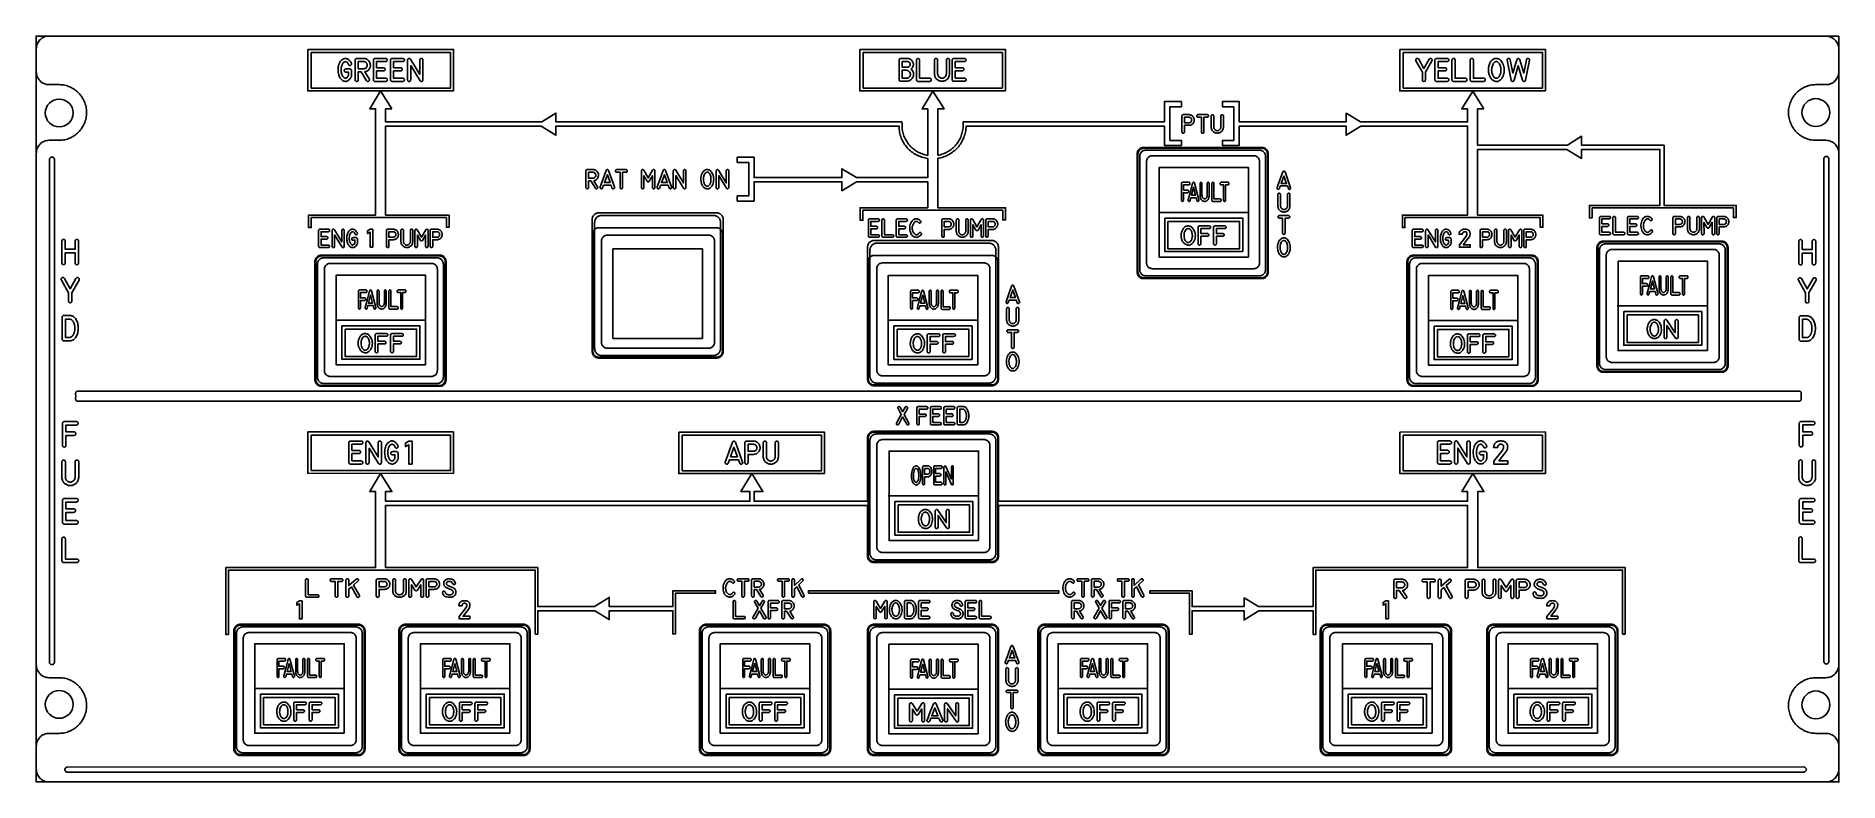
# Model space of a CAD drawing. Extents: x 361 to 684, y 82 to 686.
# Drawn here: x 361.5 to 683.8, y 438.9 to 572.2 of the extents above; entities that cross this region are included whole.
import ezdxf

# ---------------------------------------------------------------- set-up
doc = ezdxf.new("R2010")
doc.units = 0
for name, color, linetype in [('_BACKPANEL', 5, 'CONTINUOUS'), ('_ENGRAVING', 105, 'CONTINUOUS'), ('_LABELS', 30, 'CONTINUOUS'), ('_TOPLAYER', 1, 'CONTINUOUS')]:
    doc.layers.add(name, color=color, linetype=linetype)

msp = doc.modelspace()

# ---------------------------------------------------------------- linework, layer by layer
at = {"layer": '_BACKPANEL'}
for points in [[(683.84, 572.23), (683.84, 567.46), (683.84, 557.94), (683.84, 548.41), (683.84, 448.4), (683.84, 438.88), (361.5, 438.88), (361.5, 448.4), (361.5, 548.41), (361.5, 557.94), (361.5, 567.46), (361.5, 572.23)], [(559.54, 552.16), (580.64, 552.16), (580.74, 552.16), (580.84, 552.14), (580.94, 552.12), (581.04, 552.08), (581.13, 552.04), (581.21, 551.99), (581.29, 551.93), (581.36, 551.86), (581.43, 551.79), (581.49, 551.71), (581.54, 551.63), (581.58, 551.54), (581.62, 551.44), (581.64, 551.34), (581.66, 551.24), (581.66, 551.14), (581.66, 530.04), (581.66, 529.94), (581.64, 529.83), (581.62, 529.74), (581.58, 529.64), (581.54, 529.55), (581.49, 529.47), (581.43, 529.39), (581.36, 529.31), (581.29, 529.25), (581.21, 529.19), (581.13, 529.14), (581.04, 529.09), (580.94, 529.06), (580.84, 529.03), (580.74, 529.02), (580.64, 529.01), (559.54, 529.01), (559.44, 529.02), (559.33, 529.03), (559.24, 529.06), (559.14, 529.09), (559.05, 529.14), (558.97, 529.19), (558.89, 529.25), (558.81, 529.31), (558.75, 529.39), (558.69, 529.47), (558.64, 529.55), (558.59, 529.64), (558.56, 529.74), (558.54, 529.83), (558.52, 529.94), (558.51, 530.04), (558.51, 551.14), (558.52, 551.24), (558.54, 551.34), (558.56, 551.44), (558.59, 551.54), (558.64, 551.63), (558.69, 551.71), (558.75, 551.79), (558.81, 551.86), (558.89, 551.93), (558.97, 551.99), (559.05, 552.04), (559.14, 552.08), (559.24, 552.12), (559.33, 552.14), (559.44, 552.16)], [(462.09, 537.96), (483.19, 537.96), (483.3, 537.96), (483.4, 537.94), (483.5, 537.92), (483.59, 537.88), (483.68, 537.84), (483.77, 537.79), (483.84, 537.73), (483.92, 537.66), (483.98, 537.59), (484.04, 537.51), (484.09, 537.43), (484.14, 537.34), (484.17, 537.24), (484.2, 537.14), (484.21, 537.04), (484.22, 536.93), (484.22, 515.84), (484.21, 515.73), (484.2, 515.63), (484.17, 515.53), (484.14, 515.44), (484.09, 515.35), (484.04, 515.26), (483.98, 515.19), (483.92, 515.11), (483.84, 515.05), (483.77, 514.99), (483.68, 514.94), (483.59, 514.89), (483.5, 514.86), (483.4, 514.83), (483.3, 514.82), (483.19, 514.81), (462.09, 514.81), (461.99, 514.82), (461.89, 514.83), (461.79, 514.86), (461.69, 514.89), (461.6, 514.94), (461.52, 514.99), (461.44, 515.05), (461.37, 515.11), (461.3, 515.19), (461.24, 515.26), (461.19, 515.35), (461.15, 515.44), (461.11, 515.53), (461.09, 515.63), (461.07, 515.73), (461.07, 515.84), (461.07, 536.93), (461.07, 537.04), (461.09, 537.14), (461.11, 537.24), (461.15, 537.34), (461.19, 537.43), (461.24, 537.51), (461.3, 537.59), (461.37, 537.66), (461.44, 537.73), (461.52, 537.79), (461.6, 537.84), (461.69, 537.88), (461.79, 537.92), (461.89, 537.94), (461.99, 537.96)], [(641.74, 535.41), (662.84, 535.41), (662.94, 535.41), (663.05, 535.39), (663.14, 535.37), (663.24, 535.33), (663.33, 535.29), (663.41, 535.24), (663.49, 535.18), (663.57, 535.11), (663.63, 535.04), (663.69, 534.96), (663.74, 534.88), (663.79, 534.79), (663.82, 534.69), (663.84, 534.59), (663.86, 534.49), (663.87, 534.39), (663.87, 513.29), (663.86, 513.19), (663.84, 513.08), (663.82, 512.99), (663.79, 512.89), (663.74, 512.8), (663.69, 512.72), (663.63, 512.64), (663.57, 512.56), (663.49, 512.5), (663.41, 512.44), (663.33, 512.39), (663.24, 512.34), (663.14, 512.31), (663.05, 512.28), (662.94, 512.27), (662.84, 512.26), (641.74, 512.26), (641.64, 512.27), (641.54, 512.28), (641.44, 512.31), (641.34, 512.34), (641.25, 512.39), (641.17, 512.44), (641.09, 512.5), (641.02, 512.56), (640.95, 512.64), (640.89, 512.72), (640.84, 512.8), (640.8, 512.89), (640.76, 512.99), (640.74, 513.08), (640.72, 513.19), (640.72, 513.29), (640.72, 534.39), (640.72, 534.49), (640.74, 534.59), (640.76, 534.69), (640.8, 534.79), (640.84, 534.88), (640.89, 534.96), (640.95, 535.04), (641.02, 535.11), (641.09, 535.18), (641.17, 535.24), (641.25, 535.29), (641.34, 535.33), (641.44, 535.37), (641.54, 535.39), (641.64, 535.41)], [(412.54, 532.91), (433.64, 532.91), (433.74, 532.91), (433.85, 532.89), (433.94, 532.87), (434.04, 532.83), (434.13, 532.79), (434.21, 532.74), (434.29, 532.68), (434.37, 532.61), (434.43, 532.54), (434.49, 532.46), (434.54, 532.38), (434.59, 532.29), (434.62, 532.19), (434.64, 532.09), (434.66, 531.99), (434.67, 531.89), (434.67, 510.79), (434.66, 510.69), (434.64, 510.58), (434.62, 510.49), (434.59, 510.39), (434.54, 510.3), (434.49, 510.22), (434.43, 510.14), (434.37, 510.06), (434.29, 510), (434.21, 509.94), (434.13, 509.89), (434.04, 509.84), (433.94, 509.81), (433.85, 509.78), (433.74, 509.77), (433.64, 509.76), (412.54, 509.76), (412.44, 509.77), (412.34, 509.78), (412.24, 509.81), (412.14, 509.84), (412.05, 509.89), (411.97, 509.94), (411.89, 510), (411.82, 510.06), (411.75, 510.14), (411.69, 510.22), (411.64, 510.3), (411.6, 510.39), (411.56, 510.49), (411.54, 510.58), (411.52, 510.69), (411.52, 510.79), (411.52, 531.89), (411.52, 531.99), (411.54, 532.09), (411.56, 532.19), (411.6, 532.29), (411.64, 532.38), (411.69, 532.46), (411.75, 532.54), (411.82, 532.61), (411.89, 532.68), (411.97, 532.74), (412.05, 532.79), (412.14, 532.83), (412.24, 532.87), (412.34, 532.89), (412.44, 532.91)], [(511.31, 533), (532.41, 533), (532.52, 533), (532.62, 532.98), (532.72, 532.96), (532.81, 532.92), (532.9, 532.88), (532.99, 532.83), (533.06, 532.77), (533.14, 532.7), (533.2, 532.63), (533.26, 532.55), (533.31, 532.47), (533.36, 532.38), (533.39, 532.28), (533.42, 532.18), (533.43, 532.08), (533.44, 531.98), (533.44, 510.88), (533.43, 510.78), (533.42, 510.67), (533.39, 510.58), (533.36, 510.48), (533.31, 510.39), (533.26, 510.31), (533.2, 510.23), (533.14, 510.15), (533.06, 510.09), (532.99, 510.03), (532.9, 509.98), (532.81, 509.94), (532.72, 509.9), (532.62, 509.88), (532.52, 509.86), (532.41, 509.85), (511.31, 509.85), (511.21, 509.86), (511.11, 509.88), (511.01, 509.9), (510.91, 509.94), (510.82, 509.98), (510.74, 510.03), (510.66, 510.09), (510.59, 510.15), (510.52, 510.23), (510.46, 510.31), (510.41, 510.39), (510.37, 510.48), (510.33, 510.58), (510.31, 510.67), (510.29, 510.78), (510.29, 510.88), (510.29, 531.98), (510.29, 532.08), (510.31, 532.18), (510.33, 532.28), (510.37, 532.38), (510.41, 532.47), (510.46, 532.55), (510.52, 532.63), (510.59, 532.7), (510.66, 532.77), (510.74, 532.83), (510.82, 532.88), (510.91, 532.92), (511.01, 532.96), (511.11, 532.98), (511.21, 533)], [(607.79, 532.91), (628.89, 532.91), (628.99, 532.91), (629.1, 532.89), (629.19, 532.87), (629.29, 532.83), (629.38, 532.79), (629.46, 532.74), (629.54, 532.68), (629.62, 532.61), (629.68, 532.54), (629.74, 532.46), (629.79, 532.38), (629.84, 532.29), (629.87, 532.19), (629.89, 532.09), (629.91, 531.99), (629.92, 531.89), (629.92, 510.79), (629.91, 510.69), (629.89, 510.58), (629.87, 510.49), (629.84, 510.39), (629.79, 510.3), (629.74, 510.22), (629.68, 510.14), (629.62, 510.06), (629.54, 510), (629.46, 509.94), (629.38, 509.89), (629.29, 509.84), (629.19, 509.81), (629.1, 509.78), (628.99, 509.77), (628.89, 509.76), (607.79, 509.76), (607.69, 509.77), (607.59, 509.78), (607.49, 509.81), (607.39, 509.84), (607.3, 509.89), (607.22, 509.94), (607.14, 510), (607.07, 510.06), (607, 510.14), (606.94, 510.22), (606.89, 510.3), (606.85, 510.39), (606.81, 510.49), (606.79, 510.58), (606.77, 510.69), (606.77, 510.79), (606.77, 531.89), (606.77, 531.99), (606.79, 532.09), (606.81, 532.19), (606.85, 532.29), (606.89, 532.38), (606.94, 532.46), (607, 532.54), (607.07, 532.61), (607.14, 532.68), (607.22, 532.74), (607.3, 532.79), (607.39, 532.83), (607.49, 532.87), (607.59, 532.89), (607.69, 532.91)], [(511.32, 501.41), (532.41, 501.41), (532.52, 501.41), (532.62, 501.39), (532.72, 501.37), (532.81, 501.33), (532.9, 501.29), (532.99, 501.24), (533.07, 501.18), (533.14, 501.11), (533.21, 501.04), (533.27, 500.96), (533.32, 500.88), (533.36, 500.79), (533.39, 500.69), (533.42, 500.59), (533.44, 500.49), (533.44, 500.39), (533.44, 479.29), (533.44, 479.19), (533.42, 479.08), (533.39, 478.99), (533.36, 478.89), (533.32, 478.8), (533.27, 478.72), (533.21, 478.64), (533.14, 478.56), (533.07, 478.5), (532.99, 478.44), (532.9, 478.39), (532.81, 478.34), (532.72, 478.31), (532.62, 478.28), (532.52, 478.27), (532.41, 478.26), (511.32, 478.26), (511.21, 478.27), (511.11, 478.28), (511.01, 478.31), (510.92, 478.34), (510.83, 478.39), (510.74, 478.44), (510.66, 478.5), (510.59, 478.56), (510.52, 478.64), (510.47, 478.72), (510.41, 478.8), (510.37, 478.89), (510.34, 478.99), (510.31, 479.08), (510.3, 479.19), (510.29, 479.29), (510.29, 500.39), (510.3, 500.49), (510.31, 500.59), (510.34, 500.69), (510.37, 500.79), (510.41, 500.88), (510.47, 500.96), (510.52, 501.04), (510.59, 501.11), (510.66, 501.18), (510.74, 501.24), (510.83, 501.29), (510.92, 501.33), (511.01, 501.37), (511.11, 501.39), (511.21, 501.41)], [(398.04, 466.91), (419.14, 466.91), (419.24, 466.91), (419.35, 466.89), (419.44, 466.87), (419.54, 466.83), (419.63, 466.79), (419.71, 466.74), (419.79, 466.68), (419.87, 466.61), (419.93, 466.54), (419.99, 466.46), (420.04, 466.38), (420.09, 466.29), (420.12, 466.19), (420.14, 466.09), (420.16, 465.99), (420.17, 465.89), (420.17, 444.79), (420.16, 444.69), (420.14, 444.58), (420.12, 444.49), (420.09, 444.39), (420.04, 444.3), (419.99, 444.22), (419.93, 444.14), (419.87, 444.06), (419.79, 444), (419.71, 443.94), (419.63, 443.89), (419.54, 443.84), (419.44, 443.81), (419.35, 443.78), (419.24, 443.77), (419.14, 443.76), (398.04, 443.76), (397.94, 443.77), (397.84, 443.78), (397.74, 443.81), (397.64, 443.84), (397.55, 443.89), (397.47, 443.94), (397.39, 444), (397.32, 444.06), (397.25, 444.14), (397.19, 444.22), (397.14, 444.3), (397.1, 444.39), (397.06, 444.49), (397.04, 444.58), (397.02, 444.69), (397.02, 444.79), (397.02, 465.89), (397.02, 465.99), (397.04, 466.09), (397.06, 466.19), (397.1, 466.29), (397.14, 466.38), (397.19, 466.46), (397.25, 466.54), (397.32, 466.61), (397.39, 466.68), (397.47, 466.74), (397.55, 466.79), (397.64, 466.83), (397.74, 466.87), (397.84, 466.89), (397.94, 466.91)], [(427.54, 466.91), (448.64, 466.91), (448.74, 466.91), (448.85, 466.89), (448.94, 466.87), (449.04, 466.83), (449.13, 466.79), (449.21, 466.74), (449.29, 466.68), (449.37, 466.61), (449.43, 466.54), (449.49, 466.46), (449.54, 466.38), (449.59, 466.29), (449.62, 466.19), (449.64, 466.09), (449.66, 465.99), (449.67, 465.89), (449.67, 444.79), (449.66, 444.69), (449.64, 444.58), (449.62, 444.49), (449.59, 444.39), (449.54, 444.3), (449.49, 444.22), (449.43, 444.14), (449.37, 444.06), (449.29, 444), (449.21, 443.94), (449.13, 443.89), (449.04, 443.84), (448.94, 443.81), (448.85, 443.78), (448.74, 443.77), (448.64, 443.76), (427.54, 443.76), (427.44, 443.77), (427.34, 443.78), (427.24, 443.81), (427.14, 443.84), (427.05, 443.89), (426.97, 443.94), (426.89, 444), (426.82, 444.06), (426.75, 444.14), (426.69, 444.22), (426.64, 444.3), (426.6, 444.39), (426.56, 444.49), (426.54, 444.58), (426.52, 444.69), (426.52, 444.79), (426.52, 465.89), (426.52, 465.99), (426.54, 466.09), (426.56, 466.19), (426.6, 466.29), (426.64, 466.38), (426.69, 466.46), (426.75, 466.54), (426.82, 466.61), (426.89, 466.68), (426.97, 466.74), (427.05, 466.79), (427.14, 466.83), (427.24, 466.87), (427.34, 466.89), (427.44, 466.91)], [(481.29, 466.91), (502.39, 466.91), (502.49, 466.91), (502.6, 466.89), (502.69, 466.87), (502.79, 466.83), (502.88, 466.79), (502.96, 466.74), (503.04, 466.68), (503.12, 466.61), (503.18, 466.54), (503.24, 466.46), (503.29, 466.38), (503.34, 466.29), (503.37, 466.19), (503.39, 466.09), (503.41, 465.99), (503.42, 465.89), (503.42, 444.79), (503.41, 444.69), (503.39, 444.58), (503.37, 444.49), (503.34, 444.39), (503.29, 444.3), (503.24, 444.22), (503.18, 444.14), (503.12, 444.06), (503.04, 444), (502.96, 443.94), (502.88, 443.89), (502.79, 443.84), (502.69, 443.81), (502.6, 443.78), (502.49, 443.77), (502.39, 443.76), (481.29, 443.76), (481.19, 443.77), (481.09, 443.78), (480.99, 443.81), (480.89, 443.84), (480.8, 443.89), (480.72, 443.94), (480.64, 444), (480.57, 444.06), (480.5, 444.14), (480.44, 444.22), (480.39, 444.3), (480.35, 444.39), (480.31, 444.49), (480.29, 444.58), (480.27, 444.69), (480.27, 444.79), (480.27, 465.89), (480.27, 465.99), (480.29, 466.09), (480.31, 466.19), (480.35, 466.29), (480.39, 466.38), (480.44, 466.46), (480.5, 466.54), (480.57, 466.61), (480.64, 466.68), (480.72, 466.74), (480.8, 466.79), (480.89, 466.83), (480.99, 466.87), (481.09, 466.89), (481.19, 466.91)], [(511.31, 466.91), (532.41, 466.91), (532.51, 466.91), (532.62, 466.89), (532.71, 466.87), (532.81, 466.83), (532.9, 466.79), (532.98, 466.74), (533.06, 466.68), (533.14, 466.61), (533.2, 466.54), (533.26, 466.46), (533.31, 466.38), (533.36, 466.29), (533.39, 466.19), (533.42, 466.09), (533.43, 465.99), (533.44, 465.89), (533.44, 444.79), (533.43, 444.69), (533.42, 444.58), (533.39, 444.49), (533.36, 444.39), (533.31, 444.3), (533.26, 444.22), (533.2, 444.14), (533.14, 444.06), (533.06, 444), (532.98, 443.94), (532.9, 443.89), (532.81, 443.84), (532.71, 443.81), (532.62, 443.78), (532.51, 443.77), (532.41, 443.76), (511.31, 443.76), (511.21, 443.77), (511.11, 443.78), (511.01, 443.81), (510.91, 443.84), (510.82, 443.89), (510.74, 443.94), (510.66, 444), (510.59, 444.06), (510.52, 444.14), (510.46, 444.22), (510.41, 444.3), (510.37, 444.39), (510.33, 444.49), (510.31, 444.58), (510.29, 444.69), (510.29, 444.79), (510.29, 465.89), (510.29, 465.99), (510.31, 466.09), (510.33, 466.19), (510.37, 466.29), (510.41, 466.38), (510.46, 466.46), (510.52, 466.54), (510.59, 466.61), (510.66, 466.68), (510.74, 466.74), (510.82, 466.79), (510.91, 466.83), (511.01, 466.87), (511.11, 466.89), (511.21, 466.91)], [(541.79, 466.91), (562.89, 466.91), (562.99, 466.91), (563.1, 466.89), (563.19, 466.87), (563.29, 466.83), (563.38, 466.79), (563.46, 466.74), (563.54, 466.68), (563.62, 466.61), (563.68, 466.54), (563.74, 466.46), (563.79, 466.38), (563.84, 466.29), (563.87, 466.19), (563.89, 466.09), (563.91, 465.99), (563.92, 465.89), (563.92, 444.79), (563.91, 444.69), (563.89, 444.58), (563.87, 444.49), (563.84, 444.39), (563.79, 444.3), (563.74, 444.22), (563.68, 444.14), (563.62, 444.06), (563.54, 444), (563.46, 443.94), (563.38, 443.89), (563.29, 443.84), (563.19, 443.81), (563.1, 443.78), (562.99, 443.77), (562.89, 443.76), (541.79, 443.76), (541.69, 443.77), (541.59, 443.78), (541.49, 443.81), (541.39, 443.84), (541.3, 443.89), (541.22, 443.94), (541.14, 444), (541.07, 444.06), (541, 444.14), (540.94, 444.22), (540.89, 444.3), (540.85, 444.39), (540.81, 444.49), (540.79, 444.58), (540.77, 444.69), (540.77, 444.79), (540.77, 465.89), (540.77, 465.99), (540.79, 466.09), (540.81, 466.19), (540.85, 466.29), (540.89, 466.38), (540.94, 466.46), (541, 466.54), (541.07, 466.61), (541.14, 466.68), (541.22, 466.74), (541.3, 466.79), (541.39, 466.83), (541.49, 466.87), (541.59, 466.89), (541.69, 466.91)], [(592.29, 466.91), (613.39, 466.91), (613.49, 466.91), (613.6, 466.89), (613.69, 466.87), (613.79, 466.83), (613.88, 466.79), (613.96, 466.74), (614.04, 466.68), (614.12, 466.61), (614.18, 466.54), (614.24, 466.46), (614.29, 466.38), (614.34, 466.29), (614.37, 466.19), (614.39, 466.09), (614.41, 465.99), (614.42, 465.89), (614.42, 444.79), (614.41, 444.69), (614.39, 444.58), (614.37, 444.49), (614.34, 444.39), (614.29, 444.3), (614.24, 444.22), (614.18, 444.14), (614.12, 444.06), (614.04, 444), (613.96, 443.94), (613.88, 443.89), (613.79, 443.84), (613.69, 443.81), (613.6, 443.78), (613.49, 443.77), (613.39, 443.76), (592.29, 443.76), (592.19, 443.77), (592.09, 443.78), (591.99, 443.81), (591.89, 443.84), (591.8, 443.89), (591.72, 443.94), (591.64, 444), (591.57, 444.06), (591.5, 444.14), (591.44, 444.22), (591.39, 444.3), (591.35, 444.39), (591.31, 444.49), (591.29, 444.58), (591.27, 444.69), (591.27, 444.79), (591.27, 465.89), (591.27, 465.99), (591.29, 466.09), (591.31, 466.19), (591.35, 466.29), (591.39, 466.38), (591.44, 466.46), (591.5, 466.54), (591.57, 466.61), (591.64, 466.68), (591.72, 466.74), (591.8, 466.79), (591.89, 466.83), (591.99, 466.87), (592.09, 466.89), (592.19, 466.91)], [(622.04, 466.91), (643.14, 466.91), (643.24, 466.91), (643.35, 466.89), (643.44, 466.87), (643.54, 466.83), (643.63, 466.79), (643.71, 466.74), (643.79, 466.68), (643.87, 466.61), (643.93, 466.54), (643.99, 466.46), (644.04, 466.38), (644.09, 466.29), (644.12, 466.19), (644.14, 466.09), (644.16, 465.99), (644.17, 465.89), (644.17, 444.79), (644.16, 444.69), (644.14, 444.58), (644.12, 444.49), (644.09, 444.39), (644.04, 444.3), (643.99, 444.22), (643.93, 444.14), (643.87, 444.06), (643.79, 444), (643.71, 443.94), (643.63, 443.89), (643.54, 443.84), (643.44, 443.81), (643.35, 443.78), (643.24, 443.77), (643.14, 443.76), (622.04, 443.76), (621.94, 443.77), (621.84, 443.78), (621.74, 443.81), (621.64, 443.84), (621.55, 443.89), (621.47, 443.94), (621.39, 444), (621.32, 444.06), (621.25, 444.14), (621.19, 444.22), (621.14, 444.3), (621.1, 444.39), (621.06, 444.49), (621.04, 444.58), (621.02, 444.69), (621.02, 444.79), (621.02, 465.89), (621.02, 465.99), (621.04, 466.09), (621.06, 466.19), (621.1, 466.29), (621.14, 466.38), (621.19, 466.46), (621.25, 466.54), (621.32, 466.61), (621.39, 466.68), (621.47, 466.74), (621.55, 466.79), (621.64, 466.83), (621.74, 466.87), (621.84, 466.89), (621.94, 466.91)]]:
    msp.add_lwpolyline(points, close=True, dxfattribs=at)
for points in [[(365.64, 555.99, -0.414214), (363.15, 558.48, -0.414214), (365.64, 560.96, -0.414214), (368.13, 558.48, -0.414214)], [(679.71, 556.07, -0.414214), (677.23, 558.55, -0.414214), (679.71, 561.04, -0.414214), (682.2, 558.55, -0.414214)], [(365.64, 450.25, -0.414214), (363.15, 452.74, -0.414214), (365.64, 455.22, -0.414214), (368.13, 452.74, -0.414214)], [(679.71, 450.16, -0.414214), (677.23, 452.65, -0.414214), (679.71, 455.14, -0.414214), (682.2, 452.65, -0.414214)]]:
    msp.add_lwpolyline(points, format="xyb", close=True, dxfattribs=at)
at = {"layer": '_ENGRAVING'}
for points in [[(436.14, 562.42), (410.09, 562.42), (410.09, 569.84)], [(436.14, 562.42), (436.14, 569.84), (410.09, 569.84)], [(534.81, 562.42), (508.77, 562.42), (508.77, 569.84)], [(534.81, 562.42), (534.81, 569.84), (508.77, 569.84)], [(631.36, 562.42), (605.31, 562.42), (605.31, 569.84)], [(631.36, 562.42), (631.36, 569.84), (605.31, 569.84)], [(436.13, 494.04), (410.09, 494.05), (410.09, 501.46)], [(436.13, 494.04), (436.13, 501.46), (410.09, 501.46)], [(502.46, 494), (476.42, 494.01), (476.42, 501.42)], [(502.46, 494), (502.46, 501.42), (476.42, 501.42)], [(631.37, 494.01), (631.37, 501.44), (605.32, 501.43)], [(631.37, 494.01), (605.32, 494.02), (605.32, 501.43)]]:
    msp.add_lwpolyline(points, dxfattribs=at)
for points in [[(410.71, 562.92), (435.62, 562.92), (435.62, 569.27), (410.71, 569.27)], [(416.86, 565.77), (416.85, 565.78), (416.79, 565.79), (416.74, 565.8), (416.7, 565.83), (416.66, 565.86), (416.64, 565.9), (416.62, 565.94), (416.61, 566), (416.6, 566.05), (416.61, 566.11), (416.62, 566.16), (416.64, 566.21), (416.66, 566.25), (416.7, 566.28), (416.74, 566.3), (416.79, 566.32), (416.85, 566.33), (416.86, 566.34), (416.88, 566.34), (417.62, 566.34), (417.67, 566.33), (417.73, 566.32), (417.77, 566.29), (417.82, 566.25), (417.85, 566.21), (417.88, 566.16), (417.9, 566.11), (417.9, 566.05), (417.9, 565.04), (417.88, 564.99), (417.86, 564.95), (417.85, 564.92), (417.83, 564.89), (417.82, 564.86), (417.8, 564.83), (417.79, 564.8), (417.77, 564.77), (417.67, 564.62), (417.56, 564.48), (417.45, 564.37), (417.33, 564.28), (417.21, 564.21), (417.08, 564.16), (416.95, 564.13), (416.81, 564.13), (416.66, 564.14), (416.53, 564.17), (416.4, 564.22), (416.28, 564.3), (416.16, 564.39), (416.05, 564.5), (415.94, 564.63), (415.84, 564.78), (415.75, 564.94), (415.68, 565.12), (415.61, 565.32), (415.56, 565.54), (415.53, 565.77), (415.5, 566), (415.5, 566.23), (415.51, 566.47), (415.54, 566.71), (415.58, 566.93), (415.65, 567.16), (415.73, 567.38), (415.78, 567.48), (415.83, 567.58), (415.89, 567.67), (415.96, 567.76), (416.03, 567.84), (416.11, 567.92), (416.19, 567.99), (416.28, 568.06), (416.4, 568.13), (416.51, 568.18), (416.62, 568.22), (416.74, 568.23), (416.85, 568.23), (416.96, 568.22), (417.07, 568.18), (417.18, 568.13), (417.28, 568.07), (417.38, 568), (417.47, 567.93), (417.56, 567.84), (417.64, 567.76), (417.71, 567.66), (417.77, 567.56), (417.83, 567.46), (417.84, 567.43), (417.86, 567.4), (417.87, 567.37), (417.89, 567.28), (417.89, 567.2), (417.87, 567.12), (417.82, 567.06), (417.76, 567.01), (417.7, 566.98), (417.64, 566.97), (417.57, 566.97), (417.5, 566.99), (417.45, 567.03), (417.4, 567.08), (417.36, 567.13), (417.3, 567.27), (417.23, 567.38), (417.16, 567.48), (417.09, 567.55), (417.01, 567.61), (416.93, 567.64), (416.85, 567.65), (416.76, 567.64), (416.67, 567.62), (416.58, 567.58), (416.51, 567.52), (416.43, 567.45), (416.37, 567.37), (416.31, 567.27), (416.25, 567.16), (416.2, 567.04), (416.13, 566.78), (416.08, 566.5), (416.06, 566.22), (416.06, 565.93), (416.08, 565.79), (416.1, 565.65), (416.13, 565.51), (416.18, 565.38), (416.23, 565.25), (416.29, 565.13), (416.36, 565.02), (416.45, 564.9), (416.51, 564.83), (416.57, 564.78), (416.63, 564.73), (416.69, 564.7), (416.75, 564.68), (416.81, 564.68), (416.87, 564.69), (416.93, 564.71), (417.05, 564.77), (417.15, 564.86), (417.24, 564.98), (417.32, 565.12), (417.34, 565.16), (417.34, 565.77)], [(421.07, 564.55), (421.1, 564.5), (421.12, 564.45), (421.12, 564.39), (421.12, 564.35), (421.11, 564.3), (421.08, 564.25), (421.05, 564.21), (421, 564.17), (420.95, 564.14), (420.9, 564.13), (420.84, 564.12), (420.78, 564.13), (420.72, 564.14), (420.67, 564.17), (420.63, 564.21), (420.6, 564.25), (419.61, 565.81), (419.12, 565.81), (419.12, 564.4), (419.11, 564.32), (419.08, 564.25), (419.03, 564.19), (418.96, 564.15), (418.88, 564.12), (418.8, 564.12), (418.73, 564.14), (418.66, 564.18), (418.61, 564.22), (418.58, 564.28), (418.56, 564.34), (418.55, 564.4), (418.55, 567.94), (418.56, 568), (418.57, 568.05), (418.6, 568.1), (418.63, 568.14), (418.68, 568.18), (418.72, 568.21), (418.77, 568.22), (418.83, 568.23), (420.07, 568.23), (420.18, 568.22), (420.29, 568.21), (420.39, 568.19), (420.49, 568.15), (420.59, 568.11), (420.68, 568.06), (420.76, 568.01), (420.85, 567.94), (420.93, 567.87), (421, 567.79), (421.06, 567.7), (421.12, 567.62), (421.16, 567.52), (421.2, 567.43), (421.23, 567.32), (421.26, 567.22), (421.27, 567.1), (421.28, 566.98), (421.27, 566.87), (421.25, 566.76), (421.22, 566.65), (421.18, 566.54), (421.12, 566.44), (421.06, 566.33), (420.99, 566.24), (420.91, 566.15), (420.82, 566.07), (420.73, 566), (420.63, 565.95), (420.53, 565.9), (420.42, 565.86), (420.31, 565.84), (420.27, 565.83)], [(420.07, 566.38), (420.17, 566.38), (420.27, 566.41), (420.36, 566.45), (420.45, 566.5), (420.53, 566.57), (420.59, 566.64), (420.64, 566.73), (420.68, 566.83), (420.7, 566.9), (420.71, 566.98), (420.71, 567.05), (420.71, 567.12), (420.69, 567.19), (420.67, 567.26), (420.64, 567.32), (420.6, 567.38), (420.55, 567.44), (420.5, 567.5), (420.44, 567.54), (420.38, 567.58), (420.32, 567.61), (420.25, 567.63), (420.18, 567.65), (420.1, 567.66), (419.12, 567.66), (419.12, 566.38)], [(424.03, 567.67), (422.37, 567.67), (422.37, 566.57), (423.63, 566.57), (423.7, 566.56), (423.76, 566.54), (423.8, 566.51), (423.84, 566.48), (423.88, 566.44), (423.9, 566.39), (423.91, 566.34), (423.91, 566.28), (423.91, 566.23), (423.9, 566.17), (423.87, 566.13), (423.84, 566.09), (423.8, 566.06), (423.76, 566.03), (423.7, 566.01), (423.63, 566), (422.37, 566), (422.37, 564.68), (424.03, 564.68), (424.09, 564.67), (424.15, 564.65), (424.2, 564.62), (424.24, 564.59), (424.27, 564.55), (424.29, 564.51), (424.3, 564.46), (424.31, 564.4), (424.3, 564.34), (424.29, 564.29), (424.27, 564.25), (424.24, 564.21), (424.2, 564.18), (424.15, 564.15), (424.09, 564.13), (424.03, 564.12), (422.09, 564.12), (422.03, 564.13), (421.98, 564.15), (421.93, 564.17), (421.9, 564.21), (421.86, 564.25), (421.84, 564.29), (421.82, 564.34), (421.81, 564.4), (421.81, 567.94), (421.82, 568.01), (421.84, 568.06), (421.87, 568.11), (421.9, 568.15), (421.94, 568.18), (421.98, 568.2), (422.03, 568.22), (422.09, 568.23), (424.03, 568.23), (424.09, 568.22), (424.15, 568.2), (424.2, 568.18), (424.24, 568.14), (424.27, 568.11), (424.29, 568.06), (424.3, 568.01), (424.31, 567.94), (424.3, 567.88), (424.29, 567.83), (424.27, 567.78), (424.24, 567.74), (424.2, 567.71), (424.15, 567.69), (424.09, 567.67)], [(427.08, 567.67), (425.42, 567.67), (425.42, 566.57), (426.69, 566.57), (426.75, 566.56), (426.81, 566.54), (426.86, 566.51), (426.9, 566.48), (426.93, 566.44), (426.95, 566.39), (426.96, 566.34), (426.97, 566.28), (426.96, 566.23), (426.95, 566.17), (426.93, 566.13), (426.9, 566.09), (426.86, 566.06), (426.81, 566.03), (426.75, 566.01), (426.69, 566), (425.42, 566), (425.42, 564.68), (427.08, 564.68), (427.15, 564.67), (427.2, 564.65), (427.25, 564.62), (427.29, 564.59), (427.32, 564.55), (427.34, 564.51), (427.36, 564.46), (427.36, 564.4), (427.36, 564.34), (427.34, 564.29), (427.32, 564.25), (427.29, 564.21), (427.25, 564.18), (427.2, 564.15), (427.15, 564.13), (427.08, 564.12), (425.15, 564.12), (425.09, 564.13), (425.03, 564.15), (424.99, 564.17), (424.95, 564.21), (424.92, 564.25), (424.89, 564.29), (424.87, 564.34), (424.86, 564.4), (424.86, 567.94), (424.88, 568.01), (424.89, 568.06), (424.92, 568.11), (424.95, 568.15), (424.99, 568.18), (425.04, 568.2), (425.09, 568.22), (425.15, 568.23), (427.08, 568.23), (427.15, 568.22), (427.2, 568.2), (427.25, 568.18), (427.29, 568.14), (427.32, 568.11), (427.34, 568.06), (427.36, 568.01), (427.36, 567.94), (427.36, 567.88), (427.34, 567.83), (427.32, 567.78), (427.29, 567.74), (427.25, 567.71), (427.2, 567.69), (427.15, 567.67)], [(430.68, 564.4), (430.66, 564.3), (430.65, 564.26), (430.62, 564.22), (430.6, 564.19), (430.56, 564.17), (430.47, 564.13), (430.38, 564.11), (430.33, 564.12), (430.29, 564.13), (430.25, 564.15), (430.22, 564.17), (430.16, 564.25), (428.48, 566.95), (428.48, 564.4), (428.47, 564.33), (428.45, 564.27), (428.42, 564.22), (428.39, 564.19), (428.35, 564.15), (428.3, 564.13), (428.25, 564.12), (428.2, 564.12), (428.14, 564.12), (428.09, 564.13), (428.05, 564.15), (428.01, 564.19), (427.98, 564.22), (427.95, 564.27), (427.93, 564.33), (427.92, 564.4), (427.92, 567.94), (427.94, 568.03), (427.99, 568.11), (428.05, 568.17), (428.13, 568.21), (428.17, 568.22), (428.22, 568.23), (428.26, 568.23), (428.3, 568.21), (428.33, 568.19), (428.37, 568.17), (428.43, 568.09), (430.11, 565.38), (430.11, 567.94), (430.13, 568), (430.14, 568.06), (430.17, 568.11), (430.2, 568.15), (430.24, 568.18), (430.29, 568.2), (430.34, 568.22), (430.4, 568.22), (430.46, 568.22), (430.51, 568.2), (430.56, 568.18), (430.6, 568.15), (430.63, 568.11), (430.65, 568.06), (430.67, 568), (430.68, 567.94)], [(509.38, 562.92), (534.29, 562.92), (534.29, 569.27), (509.38, 569.27)], [(517.3, 568.22), (517.48, 568.19), (517.65, 568.14), (517.8, 568.07), (517.94, 567.99), (518.06, 567.88), (518.15, 567.77), (518.23, 567.64), (518.29, 567.51), (518.33, 567.37), (518.35, 567.22), (518.35, 567.07), (518.32, 566.92), (518.27, 566.77), (518.2, 566.62), (518.1, 566.48), (517.97, 566.34), (518.11, 566.18), (518.22, 566.01), (518.3, 565.83), (518.35, 565.65), (518.38, 565.46), (518.38, 565.28), (518.35, 565.11), (518.3, 564.95), (518.23, 564.79), (518.14, 564.64), (518.02, 564.51), (517.88, 564.39), (517.8, 564.34), (517.72, 564.29), (517.54, 564.21), (517.35, 564.16), (517.13, 564.14), (517.13, 564.14), (516.07, 564.14), (516.01, 564.15), (515.96, 564.17), (515.92, 564.19), (515.88, 564.22), (515.85, 564.26), (515.82, 564.3), (515.8, 564.36), (515.79, 564.41), (515.79, 567.93), (515.8, 567.99), (515.82, 568.04), (515.84, 568.09), (515.88, 568.13), (515.91, 568.16), (515.96, 568.18), (516.01, 568.2), (516.07, 568.22)], [(517.3, 567.65), (516.35, 567.65), (516.35, 566.67), (517.31, 566.67), (517.42, 566.69), (517.52, 566.73), (517.61, 566.78), (517.67, 566.85), (517.73, 566.92), (517.76, 567), (517.79, 567.09), (517.79, 567.17), (517.78, 567.26), (517.76, 567.34), (517.72, 567.42), (517.67, 567.49), (517.6, 567.56), (517.51, 567.6), (517.42, 567.63)], [(519.18, 564.13), (519.12, 564.14), (519.07, 564.16), (519.03, 564.18), (518.99, 564.21), (518.96, 564.25), (518.93, 564.3), (518.91, 564.35), (518.9, 564.41), (518.9, 567.93), (518.91, 568), (518.93, 568.06), (518.96, 568.11), (518.99, 568.15), (519.03, 568.18), (519.08, 568.2), (519.13, 568.21), (519.19, 568.21), (519.25, 568.21), (519.3, 568.19), (519.34, 568.17), (519.38, 568.14), (519.41, 568.1), (519.43, 568.05), (519.45, 568), (519.46, 567.93), (519.46, 564.69), (521.29, 564.69), (521.36, 564.68), (521.41, 564.66), (521.46, 564.64), (521.5, 564.6), (521.53, 564.56), (521.55, 564.52), (521.56, 564.47), (521.57, 564.41), (521.56, 564.35), (521.55, 564.29), (521.53, 564.25), (521.5, 564.21), (521.46, 564.18), (521.41, 564.16), (521.35, 564.14), (521.29, 564.13)], [(524.81, 565.48), (524.81, 565.44), (524.8, 565.32), (524.77, 565.17), (524.74, 565.04), (524.69, 564.91), (524.63, 564.79), (524.57, 564.68), (524.49, 564.59), (524.4, 564.5), (524.3, 564.42), (524.2, 564.35), (524.09, 564.3), (523.98, 564.25), (523.87, 564.21), (523.76, 564.18), (523.65, 564.16), (523.53, 564.15), (523.42, 564.15), (523.3, 564.16), (523.19, 564.18), (523.08, 564.21), (522.97, 564.25), (522.86, 564.29), (522.76, 564.35), (522.66, 564.42), (522.56, 564.49), (522.46, 564.58), (522.38, 564.68), (522.31, 564.78), (522.26, 564.89), (522.21, 565.02), (522.17, 565.15), (522.15, 565.29), (522.13, 565.44), (522.13, 565.48), (522.13, 567.94), (522.14, 567.99), (522.15, 568.04), (522.18, 568.09), (522.21, 568.13), (522.24, 568.17), (522.28, 568.19), (522.32, 568.21), (522.37, 568.22), (522.42, 568.22), (522.47, 568.21), (522.52, 568.2), (522.57, 568.18), (522.61, 568.15), (522.64, 568.12), (522.66, 568.08), (522.68, 568.04), (522.69, 567.99), (522.69, 567.94), (522.69, 565.48), (522.71, 565.37), (522.73, 565.27), (522.76, 565.17), (522.81, 565.08), (522.86, 565), (522.93, 564.92), (523.01, 564.86), (523.09, 564.8), (523.19, 564.75), (523.28, 564.71), (523.38, 564.69), (523.48, 564.69), (523.57, 564.7), (523.67, 564.72), (523.78, 564.76), (523.88, 564.82), (523.96, 564.87), (524.04, 564.94), (524.1, 565.02), (524.15, 565.1), (524.19, 565.19), (524.22, 565.28), (524.24, 565.38), (524.25, 565.48), (524.25, 567.94), (524.25, 567.99), (524.27, 568.05), (524.29, 568.1), (524.32, 568.14), (524.35, 568.17), (524.39, 568.19), (524.44, 568.21), (524.49, 568.21), (524.55, 568.21), (524.61, 568.2), (524.66, 568.19), (524.71, 568.16), (524.74, 568.13), (524.77, 568.09), (524.79, 568.05), (524.8, 568), (524.81, 567.94)], [(527.49, 567.66), (525.85, 567.66), (525.85, 566.57), (527.1, 566.57), (527.17, 566.56), (527.23, 566.54), (527.28, 566.51), (527.31, 566.48), (527.35, 566.44), (527.37, 566.39), (527.38, 566.34), (527.38, 566.29), (527.38, 566.23), (527.37, 566.18), (527.34, 566.13), (527.31, 566.09), (527.27, 566.06), (527.23, 566.04), (527.17, 566.02), (527.1, 566), (525.85, 566), (525.85, 564.7), (527.49, 564.7), (527.56, 564.68), (527.62, 564.66), (527.67, 564.64), (527.7, 564.6), (527.74, 564.57), (527.76, 564.52), (527.77, 564.47), (527.77, 564.41), (527.77, 564.36), (527.76, 564.31), (527.74, 564.26), (527.7, 564.23), (527.67, 564.19), (527.62, 564.17), (527.56, 564.15), (527.49, 564.14), (525.57, 564.14), (525.52, 564.15), (525.46, 564.17), (525.42, 564.19), (525.38, 564.22), (525.35, 564.26), (525.32, 564.31), (525.3, 564.36), (525.29, 564.42), (525.29, 567.94), (525.3, 568), (525.32, 568.05), (525.35, 568.1), (525.38, 568.14), (525.42, 568.17), (525.46, 568.19), (525.52, 568.21), (525.57, 568.22), (527.49, 568.22), (527.56, 568.21), (527.62, 568.19), (527.67, 568.17), (527.7, 568.13), (527.73, 568.1), (527.76, 568.05), (527.77, 568), (527.77, 567.94), (527.77, 567.87), (527.76, 567.82), (527.73, 567.78), (527.7, 567.74), (527.66, 567.71), (527.62, 567.68), (527.56, 567.67)], [(605.93, 562.92), (630.84, 562.92), (630.84, 569.27), (605.93, 569.27)], [(610.58, 568.08), (610.62, 568.14), (610.66, 568.18), (610.7, 568.21), (610.75, 568.23), (610.8, 568.24), (610.85, 568.24), (610.9, 568.22), (610.95, 568.2), (611, 568.16), (611.04, 568.13), (611.07, 568.09), (611.09, 568.04), (611.1, 567.99), (611.1, 567.94), (611.09, 567.88), (611.07, 567.81), (609.92, 565.75), (609.92, 564.41), (609.91, 564.34), (609.89, 564.28), (609.87, 564.23), (609.84, 564.19), (609.8, 564.16), (609.75, 564.14), (609.7, 564.13), (609.64, 564.12), (609.58, 564.13), (609.52, 564.14), (609.48, 564.16), (609.44, 564.19), (609.41, 564.23), (609.38, 564.28), (609.37, 564.34), (609.36, 564.41), (609.36, 565.75), (608.21, 567.81), (608.19, 567.88), (608.18, 567.93), (608.17, 567.99), (608.18, 568.04), (608.2, 568.08), (608.23, 568.12), (608.27, 568.16), (608.32, 568.19), (608.37, 568.22), (608.42, 568.23), (608.47, 568.24), (608.52, 568.23), (608.57, 568.21), (608.61, 568.18), (608.66, 568.14), (608.7, 568.08), (609.64, 566.4)], [(613.82, 567.67), (612.16, 567.67), (612.16, 566.57), (613.42, 566.57), (613.49, 566.56), (613.55, 566.54), (613.59, 566.51), (613.63, 566.48), (613.67, 566.44), (613.69, 566.39), (613.7, 566.34), (613.7, 566.29), (613.7, 566.23), (613.69, 566.18), (613.66, 566.13), (613.63, 566.09), (613.59, 566.06), (613.54, 566.03), (613.49, 566.01), (613.42, 566), (612.16, 566), (612.16, 564.68), (613.82, 564.68), (613.88, 564.67), (613.94, 564.65), (613.99, 564.62), (614.03, 564.59), (614.06, 564.55), (614.08, 564.51), (614.09, 564.46), (614.1, 564.4), (614.09, 564.34), (614.08, 564.29), (614.06, 564.25), (614.03, 564.21), (613.99, 564.18), (613.94, 564.15), (613.88, 564.13), (613.82, 564.12), (611.88, 564.12), (611.82, 564.13), (611.77, 564.15), (611.72, 564.17), (611.68, 564.2), (611.65, 564.24), (611.62, 564.29), (611.61, 564.34), (611.59, 564.4), (611.59, 567.95), (611.61, 568.01), (611.63, 568.07), (611.65, 568.11), (611.68, 568.15), (611.72, 568.18), (611.77, 568.21), (611.82, 568.22), (611.88, 568.23), (613.82, 568.23), (613.88, 568.22), (613.94, 568.21), (613.99, 568.18), (614.03, 568.15), (614.06, 568.11), (614.08, 568.06), (614.09, 568.01), (614.1, 567.95), (614.09, 567.89), (614.08, 567.83), (614.06, 567.79), (614.03, 567.75), (613.99, 567.72), (613.94, 567.7), (613.88, 567.68)], [(614.94, 564.11), (614.88, 564.12), (614.83, 564.14), (614.78, 564.16), (614.74, 564.19), (614.71, 564.23), (614.69, 564.28), (614.67, 564.33), (614.65, 564.39), (614.65, 567.95), (614.67, 568.01), (614.69, 568.07), (614.72, 568.12), (614.75, 568.16), (614.79, 568.19), (614.83, 568.21), (614.89, 568.23), (614.95, 568.23), (615.01, 568.22), (615.06, 568.21), (615.1, 568.19), (615.14, 568.16), (615.17, 568.12), (615.19, 568.07), (615.21, 568.01), (615.22, 567.95), (615.22, 564.68), (617.07, 564.68), (617.13, 564.67), (617.19, 564.65), (617.24, 564.62), (617.28, 564.59), (617.31, 564.55), (617.33, 564.5), (617.34, 564.45), (617.35, 564.39), (617.34, 564.33), (617.33, 564.28), (617.31, 564.23), (617.28, 564.19), (617.24, 564.16), (617.19, 564.14), (617.13, 564.12), (617.06, 564.11)], [(618.2, 564.11), (618.14, 564.12), (618.09, 564.14), (618.05, 564.16), (618.01, 564.19), (617.97, 564.23), (617.95, 564.28), (617.93, 564.33), (617.92, 564.39), (617.92, 567.95), (617.93, 568.01), (617.95, 568.07), (617.98, 568.12), (618.01, 568.16), (618.05, 568.19), (618.1, 568.21), (618.15, 568.23), (618.21, 568.23), (618.27, 568.22), (618.32, 568.21), (618.36, 568.19), (618.4, 568.16), (618.43, 568.12), (618.46, 568.07), (618.47, 568.01), (618.48, 567.95), (618.48, 564.68), (620.33, 564.68), (620.4, 564.67), (620.45, 564.65), (620.5, 564.62), (620.54, 564.59), (620.57, 564.55), (620.59, 564.5), (620.61, 564.45), (620.61, 564.39), (620.61, 564.33), (620.59, 564.28), (620.57, 564.23), (620.54, 564.19), (620.5, 564.16), (620.45, 564.14), (620.39, 564.12), (620.33, 564.11)], [(623.84, 567.05), (623.92, 566.77), (623.97, 566.48), (623.99, 566.19), (623.98, 565.89), (623.97, 565.74), (623.94, 565.6), (623.91, 565.46), (623.88, 565.32), (623.83, 565.19), (623.78, 565.05), (623.72, 564.93), (623.65, 564.8), (623.56, 564.65), (623.44, 564.52), (623.31, 564.39), (623.17, 564.28), (623.09, 564.23), (623.01, 564.19), (622.93, 564.16), (622.84, 564.13), (622.76, 564.12), (622.67, 564.11), (622.58, 564.12), (622.49, 564.13), (622.34, 564.16), (622.2, 564.21), (622.07, 564.27), (621.95, 564.34), (621.84, 564.42), (621.74, 564.52), (621.64, 564.64), (621.56, 564.76), (621.48, 564.9), (621.41, 565.03), (621.35, 565.17), (621.3, 565.32), (621.26, 565.47), (621.23, 565.62), (621.2, 565.78), (621.19, 565.94), (621.18, 566.1), (621.18, 566.26), (621.19, 566.42), (621.21, 566.58), (621.23, 566.74), (621.27, 566.89), (621.31, 567.05), (621.36, 567.2), (621.42, 567.35), (621.49, 567.49), (621.57, 567.61), (621.65, 567.73), (621.74, 567.84), (621.84, 567.93), (621.95, 568.02), (622.07, 568.09), (622.19, 568.15), (622.31, 568.2), (622.43, 568.22), (622.56, 568.23), (622.68, 568.23), (622.8, 568.21), (622.91, 568.18), (623.01, 568.14), (623.11, 568.09), (623.2, 568.02), (623.29, 567.95), (623.37, 567.86), (623.51, 567.67), (623.64, 567.47), (623.75, 567.26)], [(622.58, 567.66), (622.49, 567.65), (622.41, 567.64), (622.33, 567.6), (622.26, 567.56), (622.19, 567.51), (622.13, 567.44), (622.07, 567.36), (622.02, 567.26), (621.94, 567.07), (621.87, 566.89), (621.82, 566.73), (621.78, 566.58), (621.76, 566.36), (621.75, 566.09), (621.76, 565.94), (621.78, 565.8), (621.81, 565.65), (621.84, 565.51), (621.88, 565.37), (621.93, 565.24), (621.99, 565.12), (622.06, 565), (622.14, 564.9), (622.23, 564.81), (622.33, 564.74), (622.45, 564.7), (622.52, 564.68), (622.58, 564.67), (622.65, 564.67), (622.71, 564.68), (622.77, 564.7), (622.83, 564.73), (622.88, 564.76), (622.93, 564.81), (623.03, 564.91), (623.11, 565.02), (623.18, 565.12), (623.24, 565.23), (623.29, 565.36), (623.33, 565.5), (623.36, 565.66), (623.38, 565.84), (623.4, 566.03), (623.4, 566.22), (623.39, 566.4), (623.37, 566.59), (623.33, 566.77), (623.28, 566.95), (623.22, 567.11), (623.14, 567.27), (623.05, 567.4), (623, 567.46), (622.94, 567.51), (622.88, 567.56), (622.82, 567.59), (622.75, 567.62), (622.67, 567.65)], [(626.78, 568), (627.48, 565.6), (627.95, 568), (627.98, 568.07), (628.01, 568.12), (628.04, 568.16), (628.08, 568.19), (628.12, 568.22), (628.17, 568.23), (628.22, 568.23), (628.28, 568.22), (628.34, 568.21), (628.39, 568.18), (628.43, 568.15), (628.46, 568.12), (628.49, 568.07), (628.5, 568.02), (628.51, 567.96), (628.51, 567.9), (627.82, 564.35), (627.77, 564.25), (627.72, 564.18), (627.68, 564.15), (627.64, 564.13), (627.55, 564.12), (627.46, 564.13), (627.42, 564.14), (627.38, 564.16), (627.32, 564.23), (627.27, 564.32), (626.51, 566.91), (625.76, 564.32), (625.71, 564.23), (625.64, 564.16), (625.61, 564.14), (625.57, 564.12), (625.48, 564.12), (625.39, 564.14), (625.32, 564.18), (625.26, 564.25), (625.21, 564.35), (624.52, 567.9), (624.52, 567.96), (624.53, 568.02), (624.55, 568.08), (624.58, 568.12), (624.61, 568.16), (624.65, 568.19), (624.69, 568.21), (624.75, 568.23), (624.8, 568.23), (624.85, 568.23), (624.9, 568.22), (624.94, 568.19), (624.98, 568.16), (625.02, 568.12), (625.05, 568.06), (625.08, 568), (625.54, 565.6), (626.24, 568), (626.29, 568.09), (626.35, 568.15), (626.43, 568.19), (626.52, 568.21), (626.6, 568.2), (626.64, 568.18), (626.68, 568.16), (626.74, 568.09)], [(517.13, 564.7), (517.28, 564.72), (517.42, 564.76), (517.48, 564.79), (517.54, 564.83), (517.59, 564.87), (517.64, 564.92), (517.72, 565.02), (517.77, 565.13), (517.81, 565.25), (517.82, 565.37), (517.82, 565.5), (517.79, 565.62), (517.74, 565.73), (517.66, 565.84), (517.62, 565.89), (517.57, 565.94), (517.51, 565.98), (517.45, 566.02), (517.31, 566.07), (517.15, 566.11), (516.35, 566.11), (516.35, 564.7)], [(425.12, 559.22), (423.99, 559.22), (423.99, 556.87), (451.95, 556.87), (454.46, 558.45), (454.46, 556.87), (516.32, 556.87), (516.33, 556.58), (516.33, 556.29), (516.34, 556.03), (516.35, 555.78), (516.38, 555.54), (516.42, 555.29), (516.47, 555.05), (516.53, 554.81), (516.6, 554.58), (516.68, 554.35), (516.77, 554.13), (516.87, 553.91), (516.98, 553.7), (517.1, 553.49), (517.23, 553.29), (517.36, 553.1), (517.5, 552.91), (517.65, 552.72), (517.81, 552.55), (517.98, 552.38), (518.15, 552.22), (518.33, 552.07), (518.52, 551.92), (518.71, 551.78), (518.91, 551.65), (519.12, 551.53), (519.33, 551.42), (519.54, 551.32), (519.76, 551.22), (519.99, 551.14), (520.22, 551.06), (520.45, 551), (520.69, 550.94), (520.94, 550.9), (520.94, 559.2), (519.9, 559.2), (521.85, 562.4), (523.85, 559.2), (522.74, 559.2), (522.74, 550.92), (522.98, 550.96), (523.22, 551.02), (523.45, 551.09), (523.67, 551.17), (523.89, 551.25), (524.11, 551.35), (524.32, 551.45), (524.53, 551.57), (524.73, 551.69), (524.92, 551.82), (525.11, 551.96), (525.3, 552.1), (525.47, 552.26), (525.64, 552.42), (525.8, 552.59), (525.96, 552.76), (526.11, 552.94), (526.25, 553.13), (526.38, 553.32), (526.5, 553.52), (526.62, 553.73), (526.72, 553.94), (526.82, 554.16), (526.91, 554.38), (526.99, 554.6), (527.05, 554.83), (527.11, 555.07), (527.16, 555.3), (527.2, 555.55), (527.23, 555.79), (527.25, 556.04), (527.25, 556.29), (527.25, 556.58), (527.25, 556.87), (563.24, 556.87), (563.24, 560.51), (563.39, 560.51), (563.69, 560.51), (566.27, 560.51), (566.27, 559.59), (564.21, 559.59), (564.21, 556.58), (564.21, 556.59), (564.21, 553.58), (566.27, 553.58), (566.27, 552.66), (563.69, 552.66), (563.39, 552.66), (563.24, 552.66), (563.24, 556.12), (527.79, 556.12), (527.78, 555.85), (527.75, 555.58), (527.72, 555.32), (527.67, 555.06), (527.61, 554.8), (527.54, 554.55), (527.46, 554.3), (527.36, 554.06), (527.26, 553.82), (527.15, 553.59), (527.03, 553.36), (526.9, 553.14), (526.76, 552.92), (526.61, 552.72), (526.46, 552.51), (526.29, 552.32), (526.12, 552.13), (525.94, 551.95), (525.75, 551.78), (525.55, 551.62), (525.35, 551.46), (525.14, 551.31), (524.93, 551.17), (524.71, 551.04), (524.48, 550.92), (524.25, 550.81), (524.01, 550.71), (523.76, 550.62), (523.52, 550.54), (523.26, 550.47), (523.01, 550.41), (522.74, 550.37), (522.74, 541.53), (534.84, 541.53), (534.84, 539.36), (534.35, 539.36), (534.35, 541.09), (509.34, 541.09), (509.33, 541.09), (509.33, 539.3), (508.84, 539.3), (508.84, 541.53), (508.84, 541.53), (520.94, 541.53), (520.94, 546.18), (508.18, 546.18), (505.59, 544.56), (505.59, 546.18), (497.26, 546.18), (489.89, 546.18), (489.89, 542.72), (489.74, 542.72), (489.44, 542.72), (486.87, 542.72), (486.87, 543.64), (488.92, 543.64), (488.92, 546.64), (488.92, 546.64), (488.92, 549.64), (486.87, 549.64), (486.87, 550.56), (489.44, 550.56), (489.74, 550.56), (489.89, 550.56), (489.89, 546.93), (505.59, 546.93), (505.59, 548.51), (508.18, 546.93), (520.94, 546.93), (520.94, 550.35), (520.67, 550.39), (520.4, 550.44), (520.14, 550.51), (519.88, 550.58), (519.63, 550.67), (519.38, 550.77), (519.14, 550.87), (518.9, 550.99), (518.68, 551.11), (518.45, 551.25), (518.24, 551.39), (518.03, 551.55), (517.83, 551.71), (517.63, 551.88), (517.45, 552.06), (517.27, 552.25), (517.1, 552.44), (516.94, 552.64), (516.79, 552.85), (516.65, 553.07), (516.52, 553.29), (516.4, 553.52), (516.29, 553.76), (516.18, 554), (516.09, 554.25), (516.01, 554.5), (515.95, 554.76), (515.89, 555.02), (515.85, 555.29), (515.81, 555.56), (515.8, 555.84), (515.79, 556.12), (454.46, 556.12), (454.46, 554.5), (451.79, 556.12), (423.99, 556.12), (423.99, 540.21), (435.34, 540.21), (435.34, 538.03), (434.87, 538.03), (434.87, 539.76), (410.7, 539.76), (410.69, 539.76), (410.69, 537.97), (410.22, 537.97), (410.22, 540.21), (410.22, 540.21), (422.17, 540.21), (422.19, 540.21), (422.19, 559.22), (421.17, 559.22), (423.11, 562.42)], [(620.36, 559.2), (619.24, 559.2), (619.24, 558.44), (619.24, 552.71), (635.3, 552.71), (637.84, 554.31), (637.84, 552.71), (652.59, 552.71), (652.59, 551.96), (652.59, 541.96), (653.87, 541.96), (665.47, 541.96), (665.47, 539.78), (664.97, 539.78), (664.97, 541.51), (639.72, 541.51), (639.71, 541.51), (639.71, 539.72), (639.22, 539.72), (639.22, 541.96), (639.22, 541.96), (651.84, 541.96), (651.84, 551.96), (637.84, 551.96), (637.84, 550.36), (635.19, 551.96), (619.24, 551.96), (619.24, 540.21), (630.9, 540.2), (630.9, 538.03), (630.43, 538.03), (630.43, 539.76), (606.26, 539.76), (606.25, 539.76), (606.25, 537.97), (605.78, 537.97), (605.78, 540.2), (605.78, 540.21), (617.44, 540.21), (617.44, 556.12), (598.34, 556.12), (595.72, 554.48), (595.72, 556.12), (576.62, 556.12), (576.62, 552.66), (576.47, 552.66), (576.17, 552.66), (573.6, 552.66), (573.6, 553.58), (575.65, 553.58), (575.65, 556.59), (575.65, 556.58), (575.65, 559.59), (573.6, 559.59), (573.6, 560.51), (576.17, 560.51), (576.47, 560.51), (576.62, 560.51), (576.62, 556.87), (595.72, 556.87), (595.72, 558.43), (598.28, 556.87), (617.44, 556.87), (617.44, 558.53), (617.44, 559.2), (616.41, 559.2), (618.36, 562.4)], [(567.62, 558.18), (567.65, 558.18), (567.75, 558.16), (567.85, 558.14), (567.95, 558.12), (568.03, 558.08), (568.12, 558.04), (568.19, 557.99), (568.26, 557.94), (568.32, 557.87), (568.38, 557.81), (568.43, 557.73), (568.47, 557.65), (568.51, 557.57), (568.54, 557.48), (568.56, 557.39), (568.57, 557.3), (568.58, 557.21), (568.57, 557.12), (568.56, 557.04), (568.54, 556.95), (568.51, 556.86), (568.44, 556.74), (568.36, 556.62), (568.27, 556.53), (568.17, 556.44), (568.05, 556.37), (567.93, 556.32), (567.79, 556.29), (567.65, 556.27), (567.62, 556.27), (566.84, 556.27), (566.84, 555.09), (566.81, 554.99), (566.79, 554.95), (566.76, 554.92), (566.73, 554.89), (566.7, 554.88), (566.65, 554.86), (566.61, 554.86), (566.56, 554.86), (566.52, 554.88), (566.48, 554.89), (566.45, 554.92), (566.42, 554.95), (566.4, 554.99), (566.38, 555.09), (566.38, 557.95), (566.4, 558.04), (566.44, 558.11), (566.51, 558.15), (566.59, 558.18), (566.61, 558.18)], [(567.62, 557.72), (566.84, 557.72), (566.84, 556.73), (567.62, 556.73), (567.71, 556.73), (567.8, 556.76), (567.87, 556.8), (567.95, 556.85), (568.01, 556.92), (568.06, 556.99), (568.09, 557.07), (568.11, 557.16), (568.12, 557.27), (568.1, 557.37), (568.06, 557.46), (567.99, 557.55), (567.92, 557.62), (567.83, 557.68), (567.73, 557.71)], [(569.86, 555.09), (569.86, 557.72), (569.26, 557.72), (569.16, 557.74), (569.12, 557.76), (569.09, 557.78), (569.07, 557.82), (569.05, 557.85), (569.04, 557.9), (569.04, 557.95), (569.04, 558), (569.05, 558.04), (569.07, 558.08), (569.09, 558.11), (569.13, 558.13), (569.16, 558.15), (569.26, 558.18), (570.91, 558.18), (571, 558.15), (571.04, 558.13), (571.07, 558.11), (571.1, 558.08), (571.11, 558.04), (571.13, 558), (571.13, 557.95), (571.13, 557.9), (571.12, 557.85), (571.1, 557.82), (571.07, 557.78), (571.04, 557.76), (571, 557.74), (570.91, 557.72), (570.31, 557.72), (570.31, 555.09), (570.28, 554.99), (570.26, 554.95), (570.23, 554.92), (570.2, 554.89), (570.16, 554.87), (570.12, 554.86), (570.07, 554.86), (570.03, 554.87), (569.99, 554.88), (569.95, 554.89), (569.92, 554.92), (569.89, 554.95), (569.88, 554.99)], [(573.79, 555.95), (573.79, 555.92), (573.79, 555.82), (573.77, 555.7), (573.74, 555.59), (573.7, 555.49), (573.65, 555.39), (573.6, 555.31), (573.53, 555.23), (573.46, 555.16), (573.38, 555.09), (573.21, 554.99), (573.12, 554.95), (573.03, 554.92), (572.94, 554.9), (572.85, 554.88), (572.75, 554.87), (572.66, 554.87), (572.56, 554.88), (572.47, 554.9), (572.38, 554.92), (572.29, 554.95), (572.21, 554.99), (572.12, 555.04), (572.04, 555.09), (571.96, 555.15), (571.88, 555.22), (571.82, 555.3), (571.76, 555.38), (571.71, 555.48), (571.67, 555.58), (571.64, 555.68), (571.62, 555.8), (571.61, 555.92), (571.61, 555.95), (571.61, 557.95), (571.62, 557.99), (571.63, 558.04), (571.68, 558.11), (571.73, 558.15), (571.8, 558.18), (571.89, 558.17), (571.97, 558.14), (572.02, 558.1), (572.06, 558.03), (572.07, 557.95), (572.07, 555.95), (572.08, 555.86), (572.1, 555.78), (572.13, 555.7), (572.16, 555.63), (572.21, 555.56), (572.26, 555.5), (572.32, 555.45), (572.4, 555.4), (572.47, 555.36), (572.55, 555.33), (572.63, 555.31), (572.71, 555.31), (572.79, 555.32), (572.87, 555.34), (572.95, 555.37), (573.03, 555.41), (573.1, 555.46), (573.16, 555.51), (573.22, 555.58), (573.26, 555.64), (573.29, 555.71), (573.31, 555.79), (573.33, 555.87), (573.34, 555.95), (573.34, 557.95), (573.34, 557.99), (573.37, 558.08), (573.39, 558.11), (573.42, 558.14), (573.45, 558.16), (573.49, 558.17), (573.59, 558.17), (573.68, 558.15), (573.71, 558.13), (573.74, 558.11), (573.76, 558.08), (573.78, 558.04), (573.79, 557.95)], [(559.55, 552.32), (580.63, 552.32), (580.75, 552.31), (580.87, 552.29), (580.98, 552.26), (581.09, 552.22), (581.2, 552.17), (581.29, 552.11), (581.39, 552.05), (581.47, 551.97), (581.55, 551.88), (581.61, 551.79), (581.67, 551.69), (581.72, 551.59), (581.76, 551.48), (581.79, 551.37), (581.81, 551.25), (581.82, 551.13), (581.82, 530.05), (581.81, 529.93), (581.79, 529.81), (581.76, 529.7), (581.72, 529.59), (581.67, 529.48), (581.61, 529.38), (581.55, 529.29), (581.47, 529.21), (581.39, 529.13), (581.29, 529.06), (581.2, 529), (581.09, 528.95), (580.98, 528.91), (580.87, 528.88), (580.75, 528.87), (580.63, 528.86), (559.55, 528.86), (559.43, 528.87), (559.31, 528.88), (559.2, 528.91), (559.09, 528.95), (558.98, 529), (558.88, 529.06), (558.79, 529.13), (558.71, 529.21), (558.63, 529.29), (558.56, 529.38), (558.5, 529.48), (558.45, 529.59), (558.41, 529.7), (558.39, 529.81), (558.37, 529.93), (558.36, 530.05), (558.36, 551.13), (558.37, 551.25), (558.39, 551.37), (558.41, 551.48), (558.45, 551.59), (558.5, 551.69), (558.56, 551.79), (558.63, 551.88), (558.71, 551.97), (558.79, 552.05), (558.88, 552.11), (558.98, 552.17), (559.09, 552.22), (559.2, 552.26), (559.31, 552.29), (559.43, 552.31)], [(559.96, 551.84), (580.18, 551.84), (580.29, 551.83), (580.41, 551.82), (580.52, 551.79), (580.62, 551.75), (580.72, 551.7), (580.81, 551.64), (580.9, 551.58), (580.98, 551.51), (581.06, 551.42), (581.12, 551.34), (581.18, 551.24), (581.23, 551.14), (581.27, 551.04), (581.29, 550.93), (581.31, 550.81), (581.32, 550.7), (581.32, 530.48), (581.31, 530.36), (581.29, 530.25), (581.27, 530.14), (581.23, 530.04), (581.18, 529.94), (581.12, 529.84), (581.06, 529.75), (580.98, 529.67), (580.9, 529.6), (580.81, 529.53), (580.72, 529.48), (580.62, 529.43), (580.52, 529.39), (580.41, 529.36), (580.29, 529.34), (580.18, 529.34), (559.96, 529.34), (559.84, 529.34), (559.73, 529.36), (559.62, 529.39), (559.51, 529.43), (559.41, 529.48), (559.32, 529.53), (559.23, 529.6), (559.15, 529.67), (559.08, 529.75), (559.01, 529.84), (558.95, 529.94), (558.91, 530.04), (558.87, 530.14), (558.84, 530.25), (558.82, 530.36), (558.82, 530.48), (558.82, 550.7), (558.82, 550.81), (558.84, 550.93), (558.87, 551.04), (558.91, 551.14), (558.95, 551.24), (559.01, 551.34), (559.08, 551.42), (559.15, 551.51), (559.23, 551.58), (559.32, 551.64), (559.41, 551.7), (559.51, 551.75), (559.62, 551.79), (559.73, 551.82), (559.84, 551.83)], [(364.34, 550.59), (364.34, 550.59), (364.25, 550.58), (364.17, 550.55), (364.09, 550.51), (364.02, 550.46), (363.97, 550.39), (363.93, 550.31), (363.9, 550.23), (363.89, 550.14), (363.89, 550.14), (363.89, 460.29), (363.9, 460.2), (363.93, 460.11), (363.97, 460.04), (364.02, 459.97), (364.09, 459.92), (364.17, 459.87), (364.25, 459.85), (364.34, 459.84), (364.34, 459.84), (364.43, 459.85), (364.52, 459.87), (364.59, 459.92), (364.66, 459.97), (364.71, 460.04), (364.76, 460.11), (364.78, 460.2), (364.79, 460.29), (364.79, 550.14), (364.79, 550.14), (364.78, 550.23), (364.76, 550.31), (364.71, 550.39), (364.66, 550.46), (364.59, 550.51), (364.52, 550.55), (364.43, 550.58)], [(461.89, 545.29), (461.92, 545.2), (461.93, 545.16), (461.93, 545.12), (461.91, 545.08), (461.89, 545.04), (461.83, 544.97), (461.79, 544.95), (461.74, 544.93), (461.7, 544.93), (461.65, 544.93), (461.6, 544.95), (461.56, 544.97), (461.52, 545), (461.5, 545.04), (460.69, 546.34), (460.28, 546.34), (460.28, 545.16), (460.27, 545.09), (460.25, 545.04), (460.2, 544.99), (460.15, 544.95), (460.08, 544.93), (460.02, 544.93), (459.96, 544.94), (459.9, 544.98), (459.87, 545.01), (459.84, 545.06), (459.82, 545.11), (459.81, 545.16), (459.81, 548.12), (459.82, 548.17), (459.83, 548.21), (459.85, 548.25), (459.88, 548.29), (459.92, 548.31), (459.96, 548.34), (460, 548.35), (460.04, 548.35), (461.06, 548.35), (461.15, 548.35), (461.24, 548.34), (461.33, 548.32), (461.41, 548.29), (461.49, 548.26), (461.56, 548.22), (461.63, 548.17), (461.7, 548.12), (461.83, 547.99), (461.88, 547.92), (461.92, 547.84), (461.99, 547.69), (462.04, 547.51), (462.05, 547.41), (462.05, 547.32), (462.05, 547.22), (462.03, 547.13), (462.01, 547.04), (461.97, 546.95), (461.93, 546.86), (461.88, 546.77), (461.82, 546.69), (461.75, 546.62), (461.68, 546.56), (461.61, 546.5), (461.53, 546.45), (461.44, 546.41), (461.35, 546.38), (461.26, 546.36), (461.23, 546.35)], [(462.37, 545.25), (462.89, 546.72), (463.42, 548.2), (463.46, 548.27), (463.5, 548.31), (463.56, 548.34), (463.64, 548.35), (463.71, 548.34), (463.77, 548.32), (463.82, 548.27), (463.85, 548.2), (464.91, 545.24), (464.92, 545.13), (464.91, 545.09), (464.9, 545.05), (464.87, 545.01), (464.85, 544.98), (464.81, 544.96), (464.76, 544.94), (464.72, 544.92), (464.68, 544.92), (464.63, 544.92), (464.6, 544.94), (464.56, 544.96), (464.53, 544.99), (464.47, 545.08), (464.3, 545.56), (462.96, 545.56), (462.8, 545.09), (462.74, 545), (462.71, 544.97), (462.67, 544.95), (462.63, 544.94), (462.59, 544.93), (462.55, 544.94), (462.5, 544.95), (462.46, 544.97), (462.42, 545), (462.39, 545.03), (462.37, 545.06), (462.36, 545.1), (462.35, 545.15)], [(465.92, 545.16), (465.92, 547.88), (465.32, 547.88), (465.26, 547.89), (465.22, 547.9), (465.18, 547.92), (465.14, 547.95), (465.12, 547.98), (465.1, 548.02), (465.09, 548.07), (465.09, 548.12), (465.09, 548.17), (465.1, 548.21), (465.12, 548.25), (465.14, 548.28), (465.18, 548.31), (465.22, 548.33), (465.26, 548.35), (465.32, 548.35), (466.98, 548.35), (467.03, 548.35), (467.08, 548.33), (467.12, 548.31), (467.15, 548.29), (467.18, 548.25), (467.19, 548.21), (467.21, 548.17), (467.21, 548.12), (467.21, 548.07), (467.2, 548.02), (467.18, 547.98), (467.15, 547.95), (467.12, 547.92), (467.08, 547.9), (467.04, 547.89), (466.98, 547.88), (466.38, 547.88), (466.38, 545.16), (466.35, 545.06), (466.33, 545.02), (466.3, 544.98), (466.27, 544.96), (466.23, 544.94), (466.19, 544.93), (466.14, 544.93), (466.09, 544.93), (466.05, 544.94), (466.01, 544.96), (465.98, 544.99), (465.96, 545.02), (465.94, 545.06)], [(472.16, 545.16), (472.14, 545.06), (472.11, 545.02), (472.09, 544.99), (472.06, 544.96), (472.02, 544.94), (471.98, 544.93), (471.93, 544.93), (471.89, 544.93), (471.84, 544.94), (471.81, 544.96), (471.78, 544.99), (471.75, 545.02), (471.73, 545.06), (471.7, 545.16), (471.7, 547.25), (471.14, 546.27), (471.09, 546.22), (471.04, 546.18), (470.99, 546.16), (470.94, 546.15), (470.88, 546.16), (470.83, 546.18), (470.78, 546.22), (470.74, 546.27), (470.18, 547.25), (470.18, 545.16), (470.16, 545.06), (470.14, 545.02), (470.11, 544.99), (470.08, 544.96), (470.04, 544.94), (469.99, 544.93), (469.94, 544.93), (469.89, 544.93), (469.85, 544.94), (469.81, 544.96), (469.78, 544.99), (469.76, 545.02), (469.74, 545.06), (469.72, 545.16), (469.72, 548.12), (469.73, 548.2), (469.76, 548.27), (469.81, 548.32), (469.88, 548.35), (469.96, 548.35), (470.02, 548.34), (470.09, 548.3), (470.15, 548.24), (470.94, 546.86), (471.74, 548.24), (471.79, 548.3), (471.86, 548.34), (471.93, 548.35), (472, 548.35), (472.07, 548.32), (472.12, 548.27), (472.15, 548.2), (472.16, 548.12)], [(472.57, 545.25), (473.1, 546.72), (473.62, 548.2), (473.66, 548.27), (473.7, 548.31), (473.76, 548.34), (473.84, 548.35), (473.91, 548.34), (473.97, 548.32), (474.02, 548.27), (474.06, 548.2), (475.11, 545.24), (475.12, 545.13), (475.11, 545.09), (475.1, 545.05), (475.08, 545.01), (475.05, 544.98), (475.01, 544.96), (474.97, 544.94), (474.92, 544.92), (474.88, 544.92), (474.84, 544.92), (474.8, 544.94), (474.76, 544.96), (474.73, 544.99), (474.67, 545.08), (474.5, 545.56), (473.17, 545.56), (473, 545.09), (472.94, 545), (472.91, 544.97), (472.87, 544.95), (472.84, 544.94), (472.79, 544.93), (472.75, 544.94), (472.7, 544.95), (472.66, 544.97), (472.62, 545), (472.59, 545.03), (472.57, 545.06), (472.56, 545.1), (472.55, 545.15)], [(477.7, 545.16), (477.69, 545.08), (477.66, 545.01), (477.6, 544.97), (477.53, 544.93), (477.45, 544.92), (477.38, 544.93), (477.32, 544.97), (477.27, 545.03), (475.89, 547.29), (475.89, 545.16), (475.87, 545.05), (475.84, 545.01), (475.82, 544.98), (475.79, 544.96), (475.75, 544.94), (475.71, 544.93), (475.66, 544.92), (475.61, 544.93), (475.57, 544.94), (475.54, 544.96), (475.51, 544.98), (475.48, 545.01), (475.46, 545.05), (475.43, 545.16), (475.43, 548.11), (475.45, 548.19), (475.49, 548.26), (475.54, 548.31), (475.61, 548.34), (475.68, 548.36), (475.74, 548.34), (475.8, 548.3), (475.86, 548.24), (477.23, 545.98), (477.23, 548.11), (477.26, 548.22), (477.28, 548.26), (477.31, 548.29), (477.34, 548.32), (477.38, 548.34), (477.42, 548.35), (477.47, 548.35), (477.52, 548.35), (477.57, 548.33), (477.6, 548.31), (477.63, 548.29), (477.66, 548.26), (477.68, 548.22), (477.7, 548.11)], [(482.54, 547.37), (482.6, 547.13), (482.64, 546.9), (482.66, 546.65), (482.65, 546.41), (482.62, 546.16), (482.57, 545.93), (482.49, 545.71), (482.38, 545.5), (482.3, 545.37), (482.21, 545.26), (482.1, 545.15), (481.98, 545.06), (481.85, 544.99), (481.72, 544.94), (481.58, 544.92), (481.43, 544.93), (481.31, 544.96), (481.19, 545), (481.09, 545.05), (480.99, 545.11), (480.9, 545.18), (480.81, 545.27), (480.73, 545.36), (480.66, 545.46), (480.6, 545.58), (480.55, 545.69), (480.5, 545.81), (480.46, 545.93), (480.42, 546.05), (480.39, 546.18), (480.36, 546.44), (480.36, 546.71), (480.38, 546.98), (480.43, 547.24), (480.5, 547.5), (480.55, 547.62), (480.61, 547.73), (480.67, 547.84), (480.74, 547.94), (480.82, 548.03), (480.9, 548.11), (480.99, 548.18), (481.08, 548.24), (481.18, 548.29), (481.28, 548.33), (481.38, 548.35), (481.49, 548.35), (481.59, 548.35), (481.68, 548.33), (481.77, 548.31), (481.86, 548.28), (481.94, 548.23), (482.01, 548.18), (482.08, 548.12), (482.15, 548.04), (482.27, 547.88), (482.37, 547.72), (482.46, 547.55)], [(485.36, 545.16), (485.35, 545.08), (485.32, 545.01), (485.27, 544.97), (485.19, 544.93), (485.11, 544.92), (485.04, 544.93), (484.98, 544.97), (484.93, 545.03), (483.56, 547.29), (483.56, 545.16), (483.53, 545.05), (483.51, 545.01), (483.48, 544.98), (483.45, 544.96), (483.41, 544.94), (483.37, 544.93), (483.32, 544.92), (483.28, 544.93), (483.23, 544.94), (483.2, 544.96), (483.17, 544.98), (483.14, 545.01), (483.12, 545.05), (483.09, 545.16), (483.09, 548.11), (483.11, 548.19), (483.15, 548.26), (483.2, 548.31), (483.27, 548.34), (483.34, 548.36), (483.4, 548.34), (483.46, 548.3), (483.52, 548.24), (484.9, 545.98), (484.9, 548.11), (484.92, 548.22), (484.94, 548.26), (484.97, 548.29), (485, 548.32), (485.04, 548.34), (485.09, 548.35), (485.14, 548.35), (485.18, 548.35), (485.23, 548.33), (485.26, 548.31), (485.3, 548.29), (485.32, 548.26), (485.34, 548.22), (485.36, 548.11)], [(583.4, 545.13), (583.9, 546.53), (584.4, 547.93), (584.43, 547.99), (584.48, 548.04), (584.53, 548.07), (584.6, 548.08), (584.67, 548.07), (584.73, 548.04), (584.78, 548), (584.81, 547.93), (585.81, 545.12), (585.82, 545.02), (585.81, 544.97), (585.8, 544.93), (585.78, 544.9), (585.75, 544.87), (585.72, 544.85), (585.68, 544.83), (585.63, 544.82), (585.59, 544.81), (585.55, 544.82), (585.52, 544.83), (585.48, 544.85), (585.45, 544.88), (585.4, 544.96), (585.24, 545.42), (583.96, 545.42), (583.81, 544.97), (583.75, 544.89), (583.72, 544.86), (583.69, 544.84), (583.65, 544.83), (583.61, 544.82), (583.57, 544.83), (583.52, 544.84), (583.48, 544.86), (583.45, 544.89), (583.42, 544.91), (583.4, 544.95), (583.39, 544.98), (583.38, 545.03)], [(681.59, 550.71), (681.59, 550.71), (681.5, 550.7), (681.41, 550.68), (681.34, 550.64), (681.27, 550.58), (681.22, 550.51), (681.17, 550.44), (681.15, 550.35), (681.14, 550.26), (681.14, 550.26), (681.14, 460.41), (681.15, 460.32), (681.17, 460.24), (681.22, 460.16), (681.27, 460.1), (681.34, 460.04), (681.41, 460), (681.5, 459.97), (681.59, 459.96), (681.59, 459.96), (681.68, 459.97), (681.76, 460), (681.84, 460.04), (681.91, 460.1), (681.96, 460.16), (682, 460.24), (682.03, 460.32), (682.04, 460.41), (682.04, 550.26), (682.04, 550.26), (682.03, 550.35), (682, 550.44), (681.96, 550.51), (681.91, 550.58), (681.84, 550.64), (681.76, 550.68), (681.68, 550.7)], [(461.06, 546.81), (461.15, 546.82), (461.22, 546.84), (461.3, 546.87), (461.37, 546.91), (461.44, 546.97), (461.49, 547.03), (461.53, 547.11), (461.56, 547.19), (461.59, 547.31), (461.59, 547.43), (461.55, 547.54), (461.49, 547.65), (461.41, 547.74), (461.32, 547.81), (461.21, 547.86), (461.09, 547.88), (460.28, 547.88), (460.28, 546.81)], [(464.13, 546.03), (463.64, 547.43), (463.13, 546.03)], [(463.64, 547.43), (464.13, 546.03)], [(474.34, 546.03), (473.84, 547.43), (473.33, 546.03)], [(473.84, 547.43), (474.34, 546.03)], [(481.5, 547.88), (481.43, 547.87), (481.36, 547.86), (481.3, 547.83), (481.24, 547.8), (481.18, 547.75), (481.13, 547.69), (481.09, 547.62), (481.04, 547.55), (480.97, 547.39), (480.92, 547.24), (480.88, 547.1), (480.85, 546.98), (480.83, 546.79), (480.83, 546.57), (480.85, 546.33), (480.89, 546.09), (480.93, 545.97), (480.97, 545.86), (481.02, 545.76), (481.08, 545.66), (481.14, 545.57), (481.22, 545.5), (481.3, 545.45), (481.39, 545.41), (481.51, 545.39), (481.56, 545.39), (481.61, 545.4), (481.66, 545.41), (481.7, 545.43), (481.79, 545.5), (481.87, 545.59), (481.94, 545.67), (482, 545.76), (482.04, 545.86), (482.08, 545.96), (482.12, 546.08), (482.14, 546.21), (482.16, 546.36), (482.17, 546.52), (482.17, 546.67), (482.17, 546.83), (482.15, 546.99), (482.12, 547.14), (482.08, 547.28), (482.03, 547.42), (481.96, 547.55), (481.89, 547.66), (481.8, 547.75), (481.7, 547.82), (481.58, 547.87)], [(585.08, 545.86), (584.6, 547.2), (584.12, 545.86)], [(584.6, 547.2), (585.08, 545.86)], [(585.69, 541.87), (585.69, 541.84), (585.68, 541.74), (585.66, 541.62), (585.63, 541.5), (585.59, 541.4), (585.55, 541.3), (585.49, 541.21), (585.43, 541.13), (585.36, 541.06), (585.28, 540.99), (585.19, 540.94), (585.11, 540.89), (585.02, 540.85), (584.93, 540.82), (584.84, 540.79), (584.75, 540.78), (584.65, 540.77), (584.56, 540.77), (584.46, 540.78), (584.37, 540.79), (584.28, 540.82), (584.19, 540.85), (584.11, 540.89), (584.02, 540.94), (583.94, 540.99), (583.86, 541.05), (583.78, 541.13), (583.72, 541.2), (583.66, 541.29), (583.61, 541.38), (583.58, 541.49), (583.55, 541.59), (583.53, 541.71), (583.51, 541.84), (583.51, 541.87), (583.51, 543.9), (583.52, 543.95), (583.53, 543.99), (583.58, 544.06), (583.63, 544.11), (583.71, 544.13), (583.79, 544.12), (583.87, 544.1), (583.92, 544.05), (583.96, 543.98), (583.97, 543.9), (583.97, 541.87), (583.98, 541.78), (584, 541.69), (584.03, 541.61), (584.06, 541.54), (584.11, 541.47), (584.16, 541.41), (584.22, 541.35), (584.3, 541.3), (584.37, 541.26), (584.45, 541.23), (584.53, 541.22), (584.61, 541.21), (584.69, 541.22), (584.77, 541.24), (584.85, 541.27), (584.93, 541.32), (585, 541.37), (585.06, 541.42), (585.11, 541.49), (585.15, 541.55), (585.18, 541.63), (585.21, 541.7), (585.23, 541.78), (585.24, 541.87), (585.24, 543.9), (585.24, 543.94), (585.27, 544.03), (585.29, 544.06), (585.32, 544.09), (585.35, 544.11), (585.39, 544.12), (585.48, 544.13), (585.57, 544.1), (585.61, 544.08), (585.64, 544.06), (585.66, 544.03), (585.68, 543.99), (585.69, 543.9)], [(462.1, 540.64), (483.18, 540.64), (483.3, 540.63), (483.42, 540.61), (483.53, 540.58), (483.64, 540.53), (483.75, 540.48), (483.85, 540.41), (483.94, 540.34), (484.02, 540.25), (484.1, 540.16), (484.17, 540.06), (484.23, 539.95), (484.28, 539.83), (484.32, 539.71), (484.35, 539.58), (484.36, 539.45), (484.37, 539.32), (484.37, 515.98), (484.36, 515.84), (484.35, 515.71), (484.32, 515.58), (484.28, 515.46), (484.23, 515.35), (484.17, 515.24), (484.1, 515.14), (484.02, 515.04), (483.94, 514.96), (483.85, 514.88), (483.75, 514.82), (483.64, 514.76), (483.53, 514.72), (483.42, 514.69), (483.3, 514.67), (483.18, 514.66), (462.1, 514.66), (461.98, 514.67), (461.86, 514.69), (461.75, 514.72), (461.64, 514.76), (461.54, 514.82), (461.44, 514.88), (461.35, 514.96), (461.26, 515.04), (461.19, 515.14), (461.12, 515.24), (461.06, 515.35), (461.01, 515.46), (460.97, 515.58), (460.94, 515.71), (460.92, 515.84), (460.91, 515.98), (460.91, 539.32), (460.92, 539.45), (460.94, 539.58), (460.97, 539.71), (461.01, 539.83), (461.06, 539.95), (461.12, 540.06), (461.19, 540.16), (461.26, 540.25), (461.35, 540.34), (461.44, 540.41), (461.54, 540.48), (461.64, 540.53), (461.75, 540.58), (461.86, 540.61), (461.98, 540.63)], [(462.51, 540.14), (482.73, 540.14), (482.85, 540.13), (482.96, 540.11), (483.07, 540.08), (483.17, 540.04), (483.27, 539.98), (483.37, 539.92), (483.46, 539.85), (483.54, 539.77), (483.61, 539.68), (483.68, 539.58), (483.73, 539.47), (483.78, 539.36), (483.82, 539.25), (483.85, 539.12), (483.86, 539), (483.87, 538.87), (483.87, 516.41), (483.86, 516.28), (483.85, 516.15), (483.82, 516.03), (483.78, 515.91), (483.73, 515.8), (483.68, 515.7), (483.61, 515.6), (483.54, 515.51), (483.46, 515.43), (483.37, 515.35), (483.27, 515.29), (483.17, 515.24), (483.07, 515.19), (482.96, 515.16), (482.85, 515.14), (482.73, 515.14), (462.51, 515.14), (462.4, 515.14), (462.28, 515.16), (462.17, 515.19), (462.07, 515.24), (461.97, 515.29), (461.87, 515.35), (461.79, 515.43), (461.7, 515.51), (461.63, 515.6), (461.57, 515.7), (461.51, 515.8), (461.46, 515.91), (461.42, 516.03), (461.39, 516.15), (461.38, 516.28), (461.37, 516.41), (461.37, 538.87), (461.38, 539), (461.39, 539.12), (461.42, 539.25), (461.46, 539.36), (461.51, 539.47), (461.57, 539.58), (461.63, 539.68), (461.7, 539.77), (461.79, 539.85), (461.87, 539.92), (461.97, 539.98), (462.07, 540.04), (462.17, 540.08), (462.28, 540.11), (462.4, 540.13)], [(512.06, 539.1), (510.75, 539.1), (510.75, 538.22), (511.75, 538.22), (511.85, 538.19), (511.89, 538.17), (511.92, 538.14), (511.94, 538.11), (511.96, 538.08), (511.97, 538.03), (511.97, 537.99), (511.97, 537.94), (511.96, 537.9), (511.94, 537.86), (511.92, 537.83), (511.89, 537.81), (511.85, 537.79), (511.75, 537.76), (510.75, 537.76), (510.75, 536.7), (512.06, 536.7), (512.16, 536.67), (512.2, 536.65), (512.23, 536.63), (512.25, 536.6), (512.27, 536.56), (512.28, 536.52), (512.29, 536.47), (512.28, 536.43), (512.27, 536.39), (512.25, 536.35), (512.23, 536.32), (512.2, 536.3), (512.16, 536.27), (512.06, 536.25), (510.53, 536.25), (510.44, 536.27), (510.41, 536.29), (510.38, 536.32), (510.35, 536.35), (510.33, 536.39), (510.31, 536.48), (510.31, 539.32), (510.33, 539.42), (510.35, 539.46), (510.38, 539.49), (510.41, 539.51), (510.44, 539.53), (510.53, 539.55), (512.06, 539.55), (512.16, 539.53), (512.2, 539.51), (512.23, 539.48), (512.25, 539.45), (512.27, 539.42), (512.28, 539.37), (512.28, 539.32), (512.28, 539.27), (512.27, 539.23), (512.25, 539.19), (512.23, 539.16), (512.2, 539.14), (512.16, 539.12)], [(512.95, 536.25), (512.86, 536.27), (512.83, 536.28), (512.8, 536.31), (512.77, 536.34), (512.75, 536.38), (512.72, 536.47), (512.72, 539.32), (512.75, 539.42), (512.77, 539.46), (512.8, 539.49), (512.83, 539.52), (512.87, 539.54), (512.91, 539.55), (512.96, 539.55), (513, 539.54), (513.04, 539.53), (513.08, 539.51), (513.11, 539.49), (513.13, 539.46), (513.15, 539.42), (513.17, 539.32), (513.17, 536.7), (514.63, 536.7), (514.73, 536.67), (514.77, 536.65), (514.8, 536.63), (514.82, 536.6), (514.84, 536.56), (514.85, 536.52), (514.85, 536.47), (514.85, 536.42), (514.84, 536.38), (514.82, 536.34), (514.8, 536.31), (514.76, 536.28), (514.73, 536.27), (514.63, 536.25)], [(517.06, 539.1), (515.75, 539.1), (515.75, 538.22), (516.75, 538.22), (516.84, 538.19), (516.88, 538.17), (516.91, 538.14), (516.94, 538.11), (516.96, 538.08), (516.97, 538.03), (516.97, 537.99), (516.97, 537.94), (516.96, 537.9), (516.94, 537.86), (516.91, 537.83), (516.88, 537.81), (516.84, 537.79), (516.75, 537.76), (515.75, 537.76), (515.75, 536.7), (517.06, 536.7), (517.15, 536.67), (517.19, 536.65), (517.22, 536.63), (517.25, 536.6), (517.27, 536.56), (517.28, 536.52), (517.28, 536.47), (517.28, 536.43), (517.27, 536.39), (517.25, 536.35), (517.22, 536.32), (517.19, 536.3), (517.15, 536.27), (517.06, 536.25), (515.53, 536.25), (515.44, 536.27), (515.4, 536.29), (515.37, 536.32), (515.35, 536.35), (515.33, 536.39), (515.3, 536.48), (515.3, 539.32), (515.33, 539.42), (515.35, 539.46), (515.37, 539.49), (515.4, 539.51), (515.44, 539.53), (515.53, 539.55), (517.06, 539.55), (517.15, 539.53), (517.19, 539.51), (517.22, 539.48), (517.25, 539.45), (517.27, 539.42), (517.28, 539.37), (517.28, 539.32), (517.28, 539.27), (517.27, 539.23), (517.25, 539.19), (517.22, 539.16), (517.19, 539.14), (517.15, 539.12)], [(519.76, 536.76), (519.74, 536.74), (519.73, 536.73), (519.73, 536.72), (519.61, 536.58), (519.48, 536.47), (519.33, 536.37), (519.16, 536.3), (519.07, 536.27), (518.98, 536.25), (518.9, 536.24), (518.81, 536.25), (518.72, 536.26), (518.64, 536.28), (518.55, 536.31), (518.47, 536.34), (518.37, 536.4), (518.28, 536.46), (518.2, 536.53), (518.12, 536.62), (518.05, 536.7), (517.99, 536.8), (517.93, 536.91), (517.88, 537.03), (517.8, 537.27), (517.75, 537.52), (517.72, 537.77), (517.72, 538.03), (517.75, 538.28), (517.8, 538.53), (517.88, 538.76), (517.99, 538.98), (518.06, 539.09), (518.13, 539.18), (518.21, 539.26), (518.29, 539.34), (518.38, 539.4), (518.48, 539.45), (518.58, 539.5), (518.7, 539.53), (518.83, 539.55), (518.96, 539.55), (519.09, 539.52), (519.23, 539.48), (519.35, 539.41), (519.47, 539.34), (519.57, 539.25), (519.66, 539.15), (519.67, 539.14), (519.7, 539.09), (519.71, 539.04), (519.71, 538.99), (519.7, 538.93), (519.67, 538.88), (519.64, 538.84), (519.59, 538.81), (519.54, 538.79), (519.48, 538.78), (519.42, 538.79), (519.37, 538.82), (519.32, 538.86), (519.21, 538.97), (519.11, 539.05), (519.01, 539.09), (518.96, 539.1), (518.91, 539.1), (518.81, 539.09), (518.72, 539.06), (518.64, 539.01), (518.56, 538.94), (518.48, 538.85), (518.42, 538.76), (518.35, 538.66), (518.3, 538.54), (518.25, 538.42), (518.22, 538.31), (518.19, 538.2), (518.17, 538.09), (518.16, 537.97), (518.16, 537.85), (518.17, 537.73), (518.18, 537.61), (518.2, 537.5), (518.23, 537.38), (518.27, 537.27), (518.32, 537.17), (518.42, 537), (518.48, 536.93), (518.54, 536.87), (518.6, 536.82), (518.66, 536.77), (518.73, 536.73), (518.8, 536.71), (518.87, 536.69), (518.94, 536.69), (519.02, 536.7), (519.09, 536.73), (519.16, 536.77), (519.23, 536.83), (519.3, 536.9), (519.36, 536.99), (519.39, 537.03), (519.47, 537.1), (519.51, 537.11), (519.55, 537.12), (519.59, 537.12), (519.63, 537.11), (519.67, 537.09), (519.71, 537.06), (519.77, 537), (519.79, 536.96), (519.8, 536.92), (519.8, 536.89), (519.8, 536.85)], [(524.65, 539.55), (524.68, 539.55), (524.78, 539.54), (524.88, 539.52), (524.97, 539.49), (525.05, 539.46), (525.13, 539.41), (525.21, 539.37), (525.27, 539.31), (525.33, 539.25), (525.39, 539.18), (525.44, 539.11), (525.48, 539.03), (525.52, 538.94), (525.55, 538.85), (525.57, 538.76), (525.58, 538.68), (525.59, 538.59), (525.58, 538.5), (525.57, 538.42), (525.55, 538.33), (525.52, 538.24), (525.45, 538.12), (525.38, 538), (525.29, 537.91), (525.18, 537.82), (525.07, 537.75), (524.95, 537.7), (524.82, 537.67), (524.68, 537.65), (524.65, 537.65), (523.88, 537.65), (523.88, 536.48), (523.86, 536.38), (523.84, 536.34), (523.81, 536.31), (523.78, 536.28), (523.75, 536.26), (523.71, 536.25), (523.66, 536.25), (523.61, 536.25), (523.57, 536.26), (523.54, 536.28), (523.5, 536.31), (523.48, 536.34), (523.46, 536.38), (523.44, 536.48), (523.44, 539.32), (523.46, 539.41), (523.5, 539.48), (523.56, 539.53), (523.64, 539.55), (523.66, 539.55)], [(524.65, 539.1), (523.88, 539.1), (523.88, 538.11), (524.65, 538.11), (524.74, 538.11), (524.82, 538.14), (524.9, 538.18), (524.97, 538.23), (525.03, 538.29), (525.08, 538.37), (525.11, 538.45), (525.13, 538.54), (525.14, 538.64), (525.12, 538.74), (525.08, 538.84), (525.02, 538.93), (524.94, 539), (524.85, 539.05), (524.76, 539.08)], [(528.17, 537.34), (528.17, 537.3), (528.16, 537.21), (528.14, 537.09), (528.11, 536.98), (528.07, 536.87), (528.03, 536.78), (527.97, 536.69), (527.91, 536.61), (527.84, 536.54), (527.76, 536.48), (527.59, 536.38), (527.51, 536.34), (527.42, 536.31), (527.33, 536.28), (527.24, 536.27), (527.15, 536.26), (527.06, 536.26), (526.96, 536.27), (526.87, 536.28), (526.78, 536.31), (526.7, 536.34), (526.61, 536.38), (526.53, 536.42), (526.37, 536.54), (526.3, 536.61), (526.23, 536.68), (526.18, 536.77), (526.13, 536.86), (526.09, 536.96), (526.06, 537.07), (526.04, 537.18), (526.03, 537.3), (526.03, 537.34), (526.03, 539.32), (526.04, 539.37), (526.05, 539.41), (526.1, 539.48), (526.15, 539.53), (526.22, 539.55), (526.3, 539.54), (526.38, 539.52), (526.44, 539.47), (526.47, 539.41), (526.48, 539.32), (526.48, 537.34), (526.49, 537.25), (526.51, 537.16), (526.54, 537.08), (526.57, 537.01), (526.62, 536.95), (526.67, 536.89), (526.73, 536.83), (526.8, 536.78), (526.87, 536.74), (526.95, 536.71), (527.03, 536.7), (527.1, 536.69), (527.18, 536.7), (527.26, 536.72), (527.34, 536.75), (527.42, 536.8), (527.49, 536.85), (527.55, 536.9), (527.6, 536.96), (527.64, 537.03), (527.67, 537.1), (527.69, 537.17), (527.71, 537.25), (527.72, 537.34), (527.72, 539.32), (527.72, 539.37), (527.75, 539.45), (527.77, 539.49), (527.8, 539.51), (527.83, 539.53), (527.87, 539.54), (527.96, 539.55), (528.05, 539.53), (528.09, 539.51), (528.11, 539.48), (528.14, 539.45), (528.15, 539.41), (528.17, 539.32)], [(530.91, 536.47), (530.88, 536.38), (530.86, 536.34), (530.84, 536.31), (530.8, 536.28), (530.77, 536.26), (530.73, 536.25), (530.68, 536.25), (530.64, 536.25), (530.6, 536.26), (530.56, 536.28), (530.53, 536.31), (530.51, 536.34), (530.49, 536.38), (530.46, 536.47), (530.46, 538.49), (529.92, 537.54), (529.88, 537.49), (529.83, 537.46), (529.78, 537.44), (529.73, 537.43), (529.67, 537.44), (529.63, 537.46), (529.58, 537.49), (529.54, 537.54), (529, 538.48), (529, 536.47), (528.97, 536.38), (528.95, 536.34), (528.93, 536.31), (528.9, 536.28), (528.86, 536.26), (528.82, 536.25), (528.77, 536.25), (528.72, 536.25), (528.68, 536.27), (528.64, 536.28), (528.61, 536.31), (528.59, 536.34), (528.57, 536.38), (528.55, 536.47), (528.55, 539.32), (528.57, 539.4), (528.6, 539.47), (528.65, 539.51), (528.71, 539.54), (528.78, 539.55), (528.85, 539.54), (528.91, 539.5), (528.97, 539.44), (529.73, 538.11), (530.5, 539.44), (530.55, 539.5), (530.61, 539.53), (530.68, 539.55), (530.75, 539.54), (530.81, 539.51), (530.86, 539.47), (530.89, 539.4), (530.91, 539.32)], [(532.5, 539.55), (532.53, 539.55), (532.63, 539.54), (532.73, 539.52), (532.82, 539.49), (532.91, 539.46), (532.99, 539.41), (533.06, 539.37), (533.13, 539.31), (533.19, 539.25), (533.24, 539.18), (533.29, 539.11), (533.33, 539.03), (533.37, 538.94), (533.4, 538.85), (533.42, 538.76), (533.43, 538.68), (533.44, 538.59), (533.43, 538.5), (533.42, 538.42), (533.4, 538.33), (533.37, 538.24), (533.3, 538.12), (533.23, 538), (533.14, 537.91), (533.04, 537.82), (532.92, 537.75), (532.8, 537.7), (532.67, 537.67), (532.53, 537.65), (532.5, 537.65), (531.74, 537.65), (531.74, 536.48), (531.71, 536.38), (531.69, 536.34), (531.67, 536.31), (531.63, 536.28), (531.6, 536.26), (531.56, 536.25), (531.51, 536.25), (531.46, 536.25), (531.42, 536.26), (531.39, 536.28), (531.36, 536.31), (531.33, 536.34), (531.31, 536.38), (531.29, 536.48), (531.29, 539.32), (531.31, 539.41), (531.35, 539.48), (531.41, 539.53), (531.5, 539.55), (531.51, 539.55)], [(532.5, 539.1), (531.74, 539.1), (531.74, 538.11), (532.5, 538.11), (532.59, 538.11), (532.67, 538.14), (532.75, 538.18), (532.82, 538.23), (532.88, 538.29), (532.93, 538.37), (532.97, 538.45), (532.98, 538.54), (532.99, 538.64), (532.97, 538.74), (532.93, 538.84), (532.87, 538.93), (532.79, 539), (532.7, 539.05), (532.61, 539.08)], [(584.38, 537), (584.38, 539.66), (583.79, 539.66), (583.69, 539.68), (583.65, 539.7), (583.62, 539.72), (583.6, 539.76), (583.58, 539.79), (583.57, 539.84), (583.57, 539.89), (583.57, 539.94), (583.58, 539.98), (583.6, 540.02), (583.62, 540.05), (583.65, 540.08), (583.69, 540.1), (583.79, 540.12), (585.42, 540.12), (585.51, 540.1), (585.55, 540.08), (585.58, 540.05), (585.61, 540.02), (585.62, 539.98), (585.64, 539.94), (585.64, 539.89), (585.64, 539.84), (585.63, 539.79), (585.61, 539.75), (585.58, 539.72), (585.55, 539.7), (585.51, 539.68), (585.42, 539.66), (584.83, 539.66), (584.83, 537), (584.8, 536.9), (584.78, 536.86), (584.75, 536.83), (584.72, 536.8), (584.68, 536.78), (584.64, 536.77), (584.59, 536.77), (584.55, 536.77), (584.5, 536.79), (584.47, 536.8), (584.44, 536.83), (584.42, 536.86), (584.4, 536.9)], [(642.78, 539.54), (641.47, 539.54), (641.47, 538.66), (642.47, 538.66), (642.57, 538.63), (642.61, 538.61), (642.64, 538.59), (642.66, 538.55), (642.68, 538.52), (642.69, 538.48), (642.69, 538.43), (642.69, 538.38), (642.68, 538.34), (642.66, 538.31), (642.64, 538.27), (642.6, 538.25), (642.57, 538.23), (642.47, 538.2), (641.47, 538.2), (641.47, 537.14), (642.78, 537.14), (642.88, 537.12), (642.92, 537.09), (642.95, 537.07), (642.97, 537.04), (642.99, 537), (643, 536.96), (643, 536.92), (643, 536.87), (642.99, 536.83), (642.97, 536.79), (642.95, 536.76), (642.92, 536.74), (642.88, 536.72), (642.78, 536.69), (641.25, 536.69), (641.16, 536.71), (641.13, 536.73), (641.09, 536.76), (641.07, 536.79), (641.05, 536.83), (641.03, 536.92), (641.03, 539.77), (641.05, 539.86), (641.07, 539.9), (641.1, 539.93), (641.13, 539.95), (641.16, 539.97), (641.25, 539.99), (642.78, 539.99), (642.88, 539.97), (642.92, 539.95), (642.95, 539.93), (642.97, 539.89), (642.99, 539.86), (643, 539.81), (643, 539.76), (643, 539.72), (642.99, 539.67), (642.97, 539.64), (642.95, 539.6), (642.92, 539.58), (642.88, 539.56)], [(643.67, 536.69), (643.58, 536.71), (643.54, 536.73), (643.51, 536.75), (643.49, 536.78), (643.47, 536.82), (643.44, 536.91), (643.44, 539.76), (643.47, 539.86), (643.49, 539.9), (643.52, 539.94), (643.55, 539.96), (643.59, 539.98), (643.63, 539.99), (643.67, 539.99), (643.72, 539.99), (643.76, 539.97), (643.8, 539.96), (643.83, 539.93), (643.85, 539.9), (643.87, 539.86), (643.89, 539.76), (643.89, 537.14), (645.35, 537.14), (645.45, 537.12), (645.48, 537.09), (645.52, 537.07), (645.54, 537.04), (645.56, 537), (645.57, 536.96), (645.57, 536.91), (645.57, 536.86), (645.56, 536.82), (645.54, 536.78), (645.51, 536.75), (645.48, 536.73), (645.44, 536.71), (645.35, 536.69)], [(647.78, 539.54), (646.46, 539.54), (646.46, 538.66), (647.46, 538.66), (647.56, 538.63), (647.6, 538.61), (647.63, 538.59), (647.66, 538.55), (647.67, 538.52), (647.68, 538.48), (647.69, 538.43), (647.68, 538.38), (647.67, 538.34), (647.66, 538.31), (647.63, 538.27), (647.6, 538.25), (647.56, 538.23), (647.46, 538.2), (646.46, 538.2), (646.46, 537.14), (647.78, 537.14), (647.87, 537.12), (647.91, 537.09), (647.94, 537.07), (647.97, 537.04), (647.98, 537), (647.99, 536.96), (648, 536.92), (647.99, 536.87), (647.98, 536.83), (647.97, 536.79), (647.94, 536.76), (647.91, 536.74), (647.87, 536.72), (647.78, 536.69), (646.24, 536.69), (646.16, 536.71), (646.12, 536.73), (646.09, 536.76), (646.06, 536.79), (646.04, 536.83), (646.02, 536.92), (646.02, 539.77), (646.05, 539.86), (646.07, 539.9), (646.09, 539.93), (646.12, 539.95), (646.16, 539.97), (646.24, 539.99), (647.78, 539.99), (647.87, 539.97), (647.91, 539.95), (647.94, 539.93), (647.97, 539.89), (647.98, 539.86), (647.99, 539.81), (648, 539.76), (647.99, 539.72), (647.98, 539.67), (647.97, 539.64), (647.94, 539.6), (647.91, 539.58), (647.87, 539.56)], [(650.47, 537.21), (650.46, 537.18), (650.45, 537.17), (650.45, 537.16), (650.33, 537.03), (650.2, 536.91), (650.05, 536.81), (649.88, 536.74), (649.79, 536.71), (649.7, 536.69), (649.62, 536.69), (649.53, 536.69), (649.44, 536.7), (649.36, 536.72), (649.27, 536.75), (649.18, 536.78), (649.09, 536.84), (649, 536.9), (648.92, 536.98), (648.84, 537.06), (648.77, 537.15), (648.71, 537.24), (648.65, 537.35), (648.6, 537.47), (648.52, 537.71), (648.47, 537.96), (648.44, 538.21), (648.44, 538.47), (648.47, 538.72), (648.52, 538.97), (648.6, 539.2), (648.71, 539.43), (648.77, 539.53), (648.85, 539.62), (648.92, 539.71), (649.01, 539.78), (649.1, 539.84), (649.2, 539.89), (649.3, 539.94), (649.42, 539.97), (649.55, 539.99), (649.68, 539.99), (649.81, 539.96), (649.94, 539.92), (650.07, 539.85), (650.19, 539.78), (650.29, 539.69), (650.38, 539.59), (650.39, 539.58), (650.42, 539.53), (650.43, 539.48), (650.43, 539.43), (650.42, 539.37), (650.39, 539.32), (650.36, 539.28), (650.31, 539.25), (650.26, 539.23), (650.2, 539.22), (650.14, 539.23), (650.09, 539.26), (650.03, 539.3), (649.93, 539.41), (649.83, 539.49), (649.73, 539.53), (649.68, 539.54), (649.63, 539.54), (649.53, 539.53), (649.44, 539.5), (649.36, 539.45), (649.28, 539.38), (649.2, 539.3), (649.13, 539.2), (649.07, 539.1), (649.02, 538.98), (648.97, 538.86), (648.94, 538.75), (648.91, 538.64), (648.89, 538.53), (648.88, 538.41), (648.88, 538.29), (648.88, 538.17), (648.9, 538.06), (648.92, 537.94), (648.95, 537.83), (648.99, 537.72), (649.04, 537.61), (649.14, 537.44), (649.2, 537.37), (649.25, 537.31), (649.32, 537.26), (649.38, 537.21), (649.45, 537.18), (649.52, 537.15), (649.59, 537.13), (649.66, 537.13), (649.73, 537.14), (649.8, 537.17), (649.87, 537.21), (649.94, 537.27), (650.01, 537.34), (650.08, 537.43), (650.11, 537.47), (650.19, 537.54), (650.23, 537.55), (650.27, 537.56), (650.3, 537.56), (650.34, 537.55), (650.39, 537.53), (650.43, 537.51), (650.49, 537.44), (650.51, 537.4), (650.52, 537.36), (650.52, 537.33), (650.52, 537.29)], [(655.37, 539.99), (655.4, 539.99), (655.5, 539.98), (655.59, 539.96), (655.69, 539.93), (655.77, 539.9), (655.85, 539.86), (655.92, 539.81), (655.99, 539.75), (656.05, 539.69), (656.11, 539.62), (656.16, 539.55), (656.2, 539.47), (656.24, 539.38), (656.27, 539.29), (656.29, 539.21), (656.3, 539.12), (656.3, 539.03), (656.3, 538.94), (656.29, 538.86), (656.26, 538.77), (656.23, 538.69), (656.17, 538.56), (656.09, 538.45), (656, 538.35), (655.9, 538.26), (655.79, 538.2), (655.67, 538.15), (655.54, 538.11), (655.4, 538.09), (655.37, 538.09), (654.6, 538.09), (654.6, 536.92), (654.58, 536.82), (654.56, 536.78), (654.53, 536.75), (654.5, 536.72), (654.46, 536.7), (654.42, 536.69), (654.38, 536.69), (654.33, 536.69), (654.29, 536.7), (654.25, 536.72), (654.22, 536.75), (654.2, 536.78), (654.18, 536.82), (654.15, 536.92), (654.15, 539.77), (654.18, 539.85), (654.22, 539.92), (654.28, 539.97), (654.36, 539.99), (654.38, 539.99)], [(655.37, 539.54), (654.6, 539.54), (654.6, 538.55), (655.37, 538.55), (655.46, 538.56), (655.54, 538.58), (655.62, 538.62), (655.69, 538.67), (655.75, 538.74), (655.8, 538.81), (655.83, 538.89), (655.85, 538.98), (655.85, 539.08), (655.84, 539.19), (655.8, 539.28), (655.73, 539.37), (655.66, 539.44), (655.57, 539.49), (655.47, 539.53)], [(658.88, 537.78), (658.88, 537.75), (658.88, 537.65), (658.86, 537.53), (658.83, 537.42), (658.79, 537.32), (658.74, 537.22), (658.69, 537.13), (658.63, 537.05), (658.56, 536.98), (658.48, 536.92), (658.31, 536.82), (658.23, 536.78), (658.14, 536.75), (658.05, 536.73), (657.96, 536.71), (657.87, 536.7), (657.77, 536.7), (657.68, 536.71), (657.59, 536.72), (657.5, 536.75), (657.42, 536.78), (657.33, 536.82), (657.25, 536.86), (657.09, 536.98), (657.02, 537.05), (656.95, 537.13), (656.9, 537.21), (656.85, 537.3), (656.81, 537.4), (656.78, 537.51), (656.76, 537.62), (656.75, 537.75), (656.75, 537.78), (656.75, 539.77), (656.76, 539.81), (656.77, 539.85), (656.81, 539.92), (656.87, 539.97), (656.94, 539.99), (657.02, 539.99), (657.1, 539.96), (657.15, 539.91), (657.19, 539.85), (657.2, 539.77), (657.2, 537.78), (657.21, 537.69), (657.23, 537.6), (657.25, 537.53), (657.29, 537.45), (657.33, 537.39), (657.39, 537.33), (657.45, 537.27), (657.52, 537.22), (657.59, 537.18), (657.67, 537.16), (657.74, 537.14), (657.82, 537.14), (657.9, 537.14), (657.98, 537.16), (658.06, 537.2), (658.14, 537.24), (658.21, 537.29), (658.27, 537.34), (658.32, 537.4), (658.36, 537.47), (658.39, 537.54), (658.41, 537.62), (658.43, 537.69), (658.44, 537.78), (658.44, 539.77), (658.44, 539.81), (658.47, 539.89), (658.49, 539.93), (658.52, 539.95), (658.55, 539.97), (658.59, 539.98), (658.68, 539.99), (658.77, 539.97), (658.8, 539.95), (658.83, 539.92), (658.85, 539.89), (658.87, 539.86), (658.88, 539.77)], [(661.63, 536.92), (661.6, 536.82), (661.58, 536.78), (661.55, 536.75), (661.52, 536.72), (661.49, 536.7), (661.45, 536.69), (661.4, 536.69), (661.36, 536.69), (661.32, 536.7), (661.28, 536.72), (661.25, 536.75), (661.23, 536.78), (661.21, 536.82), (661.18, 536.92), (661.18, 538.93), (660.64, 537.98), (660.59, 537.94), (660.55, 537.9), (660.5, 537.88), (660.44, 537.87), (660.39, 537.88), (660.34, 537.9), (660.3, 537.93), (660.25, 537.98), (659.71, 538.92), (659.72, 536.92), (659.69, 536.82), (659.67, 536.78), (659.65, 536.75), (659.62, 536.72), (659.58, 536.71), (659.54, 536.7), (659.49, 536.69), (659.44, 536.7), (659.4, 536.71), (659.36, 536.72), (659.33, 536.75), (659.31, 536.78), (659.29, 536.82), (659.27, 536.92), (659.27, 539.76), (659.28, 539.85), (659.32, 539.91), (659.36, 539.96), (659.43, 539.98), (659.5, 539.99), (659.57, 539.98), (659.63, 539.94), (659.68, 539.88), (660.45, 538.55), (661.21, 539.88), (661.27, 539.94), (661.33, 539.98), (661.4, 539.99), (661.47, 539.98), (661.53, 539.96), (661.58, 539.91), (661.61, 539.84), (661.63, 539.76)], [(663.22, 539.99), (663.25, 539.99), (663.35, 539.98), (663.45, 539.96), (663.54, 539.93), (663.63, 539.9), (663.7, 539.86), (663.78, 539.81), (663.84, 539.75), (663.9, 539.69), (663.96, 539.62), (664.01, 539.55), (664.05, 539.47), (664.09, 539.38), (664.12, 539.29), (664.14, 539.21), (664.15, 539.12), (664.16, 539.03), (664.15, 538.94), (664.14, 538.86), (664.12, 538.77), (664.09, 538.69), (664.02, 538.56), (663.95, 538.45), (663.86, 538.35), (663.75, 538.26), (663.64, 538.2), (663.52, 538.15), (663.39, 538.11), (663.25, 538.09), (663.22, 538.09), (662.45, 538.09), (662.45, 536.92), (662.43, 536.82), (662.41, 536.78), (662.38, 536.75), (662.35, 536.72), (662.32, 536.7), (662.28, 536.69), (662.23, 536.69), (662.18, 536.69), (662.14, 536.7), (662.11, 536.72), (662.08, 536.75), (662.05, 536.78), (662.03, 536.82), (662.01, 536.92), (662.01, 539.77), (662.03, 539.85), (662.07, 539.92), (662.13, 539.97), (662.21, 539.99), (662.23, 539.99)], [(663.22, 539.54), (662.45, 539.54), (662.45, 538.55), (663.22, 538.55), (663.31, 538.56), (663.39, 538.58), (663.47, 538.62), (663.54, 538.67), (663.6, 538.74), (663.65, 538.81), (663.68, 538.89), (663.7, 538.98), (663.71, 539.08), (663.69, 539.19), (663.65, 539.28), (663.59, 539.37), (663.51, 539.44), (663.42, 539.49), (663.33, 539.53)], [(366.08, 531.66), (366.08, 535.57), (366.1, 535.65), (366.12, 535.71), (366.15, 535.76), (366.19, 535.81), (366.23, 535.84), (366.28, 535.87), (366.34, 535.88), (366.4, 535.88), (366.47, 535.88), (366.53, 535.86), (366.58, 535.84), (366.62, 535.8), (366.65, 535.76), (366.68, 535.71), (366.69, 535.64), (366.71, 535.57), (366.71, 534.11), (368.49, 534.11), (368.49, 535.57), (368.5, 535.64), (368.52, 535.71), (368.55, 535.76), (368.59, 535.8), (368.63, 535.84), (368.68, 535.86), (368.73, 535.88), (368.8, 535.88), (368.86, 535.88), (368.92, 535.86), (368.97, 535.84), (369.01, 535.81), (369.05, 535.76), (369.08, 535.71), (369.1, 535.64), (369.11, 535.57), (369.11, 531.66), (369.1, 531.59), (369.08, 531.52), (369.05, 531.47), (369.01, 531.43), (368.97, 531.39), (368.92, 531.37), (368.86, 531.35), (368.8, 531.35), (368.73, 531.36), (368.68, 531.37), (368.63, 531.39), (368.59, 531.43), (368.55, 531.47), (368.52, 531.53), (368.5, 531.59), (368.49, 531.66), (368.49, 533.48), (366.71, 533.48), (366.71, 531.66), (366.69, 531.59), (366.68, 531.53), (366.65, 531.47), (366.62, 531.43), (366.58, 531.4), (366.53, 531.37), (366.47, 531.36), (366.4, 531.35), (366.34, 531.36), (366.28, 531.37), (366.23, 531.39), (366.19, 531.43), (366.15, 531.47), (366.12, 531.52), (366.1, 531.59)], [(413.77, 537.25), (412.46, 537.25), (412.46, 536.37), (413.46, 536.37), (413.56, 536.35), (413.6, 536.33), (413.63, 536.3), (413.65, 536.27), (413.67, 536.23), (413.68, 536.19), (413.68, 536.14), (413.68, 536.1), (413.67, 536.06), (413.65, 536.02), (413.63, 535.99), (413.6, 535.96), (413.56, 535.94), (413.46, 535.92), (412.46, 535.92), (412.46, 534.86), (413.77, 534.86), (413.87, 534.83), (413.91, 534.81), (413.94, 534.79), (413.96, 534.76), (413.98, 534.72), (413.99, 534.68), (413.99, 534.64), (413.99, 534.59), (413.98, 534.55), (413.96, 534.51), (413.94, 534.48), (413.91, 534.46), (413.87, 534.44), (413.77, 534.41), (412.24, 534.41), (412.16, 534.43), (412.12, 534.45), (412.09, 534.48), (412.05, 534.55), (412.02, 534.64), (412.02, 537.47), (412.05, 537.57), (412.07, 537.61), (412.09, 537.64), (412.12, 537.66), (412.16, 537.68), (412.24, 537.7), (413.77, 537.7), (413.87, 537.68), (413.91, 537.66), (413.94, 537.63), (413.96, 537.6), (413.98, 537.57), (413.99, 537.52), (413.99, 537.47), (413.99, 537.43), (413.98, 537.38), (413.96, 537.35), (413.94, 537.31), (413.9, 537.29), (413.87, 537.27)], [(416.61, 534.63), (416.6, 534.56), (416.57, 534.49), (416.52, 534.45), (416.45, 534.42), (416.37, 534.41), (416.3, 534.42), (416.25, 534.45), (416.2, 534.51), (414.87, 536.68), (414.87, 534.63), (414.85, 534.53), (414.83, 534.49), (414.8, 534.46), (414.77, 534.44), (414.74, 534.42), (414.7, 534.41), (414.65, 534.41), (414.61, 534.41), (414.57, 534.42), (414.53, 534.44), (414.5, 534.46), (414.48, 534.49), (414.46, 534.53), (414.43, 534.63), (414.43, 537.47), (414.45, 537.54), (414.48, 537.61), (414.53, 537.65), (414.6, 537.69), (414.67, 537.7), (414.73, 537.69), (414.79, 537.65), (414.84, 537.59), (416.16, 535.42), (416.16, 537.47), (416.19, 537.57), (416.21, 537.61), (416.23, 537.64), (416.27, 537.66), (416.3, 537.68), (416.34, 537.69), (416.39, 537.7), (416.44, 537.69), (416.48, 537.68), (416.51, 537.66), (416.54, 537.64), (416.57, 537.61), (416.59, 537.57), (416.61, 537.47)], [(418.14, 535.74), (418.12, 535.74), (418.04, 535.76), (418, 535.78), (417.98, 535.8), (417.96, 535.84), (417.94, 535.87), (417.93, 535.96), (417.94, 536.05), (417.96, 536.08), (417.98, 536.12), (418, 536.14), (418.04, 536.16), (418.12, 536.18), (418.14, 536.19), (418.15, 536.19), (418.73, 536.19), (418.78, 536.18), (418.82, 536.17), (418.85, 536.15), (418.89, 536.12), (418.92, 536.08), (418.94, 536.05), (418.95, 536.01), (418.95, 535.96), (418.95, 535.15), (418.93, 535.1), (418.92, 535.08), (418.91, 535.05), (418.9, 535.03), (418.89, 535.01), (418.88, 534.98), (418.86, 534.96), (418.85, 534.93), (418.77, 534.81), (418.69, 534.7), (418.6, 534.61), (418.51, 534.54), (418.41, 534.48), (418.31, 534.44), (418.2, 534.42), (418.09, 534.42), (417.98, 534.43), (417.87, 534.45), (417.77, 534.5), (417.67, 534.55), (417.58, 534.63), (417.49, 534.71), (417.41, 534.82), (417.33, 534.94), (417.26, 535.07), (417.2, 535.21), (417.15, 535.37), (417.11, 535.55), (417.08, 535.73), (417.06, 535.92), (417.06, 536.1), (417.07, 536.29), (417.09, 536.48), (417.13, 536.67), (417.18, 536.84), (417.24, 537.02), (417.32, 537.18), (417.42, 537.33), (417.54, 537.46), (417.68, 537.57), (417.77, 537.62), (417.86, 537.66), (417.95, 537.69), (418.03, 537.71), (418.12, 537.71), (418.21, 537.69), (418.3, 537.67), (418.38, 537.63), (418.54, 537.52), (418.68, 537.39), (418.8, 537.25), (418.9, 537.09), (418.91, 537.06), (418.92, 537.04), (418.93, 537.01), (418.95, 536.94), (418.95, 536.88), (418.93, 536.82), (418.89, 536.76), (418.84, 536.73), (418.8, 536.7), (418.74, 536.69), (418.69, 536.7), (418.64, 536.71), (418.6, 536.74), (418.56, 536.78), (418.53, 536.83), (418.48, 536.93), (418.43, 537.03), (418.37, 537.1), (418.32, 537.16), (418.25, 537.2), (418.19, 537.23), (418.12, 537.24), (418.05, 537.23), (417.98, 537.21), (417.92, 537.18), (417.85, 537.14), (417.8, 537.08), (417.75, 537.02), (417.7, 536.94), (417.65, 536.85), (417.62, 536.75), (417.56, 536.54), (417.52, 536.32), (417.5, 536.1), (417.5, 535.86), (417.52, 535.75), (417.53, 535.63), (417.56, 535.53), (417.59, 535.42), (417.64, 535.32), (417.69, 535.22), (417.74, 535.13), (417.81, 535.04), (417.9, 534.94), (417.95, 534.9), (418, 534.88), (418.04, 534.86), (418.09, 534.86), (418.14, 534.86), (418.19, 534.88), (418.28, 534.93), (418.36, 535.01), (418.43, 535.1), (418.49, 535.21), (418.51, 535.25), (418.51, 535.74)], [(421.69, 534.49), (421.22, 534.49), (421.22, 537.18), (420.76, 536.92), (420.76, 537.41), (421.22, 537.7), (421.69, 537.7)], [(425.36, 537.7), (425.39, 537.7), (425.49, 537.69), (425.58, 537.67), (425.67, 537.64), (425.76, 537.61), (425.84, 537.56), (425.91, 537.52), (425.98, 537.46), (426.04, 537.4), (426.09, 537.33), (426.14, 537.26), (426.18, 537.18), (426.22, 537.09), (426.25, 537.01), (426.27, 536.92), (426.28, 536.83), (426.29, 536.74), (426.28, 536.66), (426.27, 536.57), (426.25, 536.48), (426.22, 536.4), (426.16, 536.27), (426.08, 536.16), (425.99, 536.06), (425.89, 535.98), (425.77, 535.91), (425.65, 535.86), (425.52, 535.83), (425.39, 535.81), (425.36, 535.81), (424.59, 535.81), (424.59, 534.64), (424.57, 534.54), (424.55, 534.5), (424.52, 534.47), (424.49, 534.44), (424.46, 534.42), (424.41, 534.41), (424.37, 534.41), (424.32, 534.41), (424.28, 534.42), (424.25, 534.44), (424.21, 534.47), (424.19, 534.5), (424.17, 534.54), (424.15, 534.64), (424.15, 537.47), (424.17, 537.56), (424.21, 537.63), (424.27, 537.68), (424.35, 537.7), (424.37, 537.7)], [(425.36, 537.25), (424.59, 537.25), (424.59, 536.26), (425.36, 536.26), (425.44, 536.27), (425.53, 536.29), (425.6, 536.33), (425.67, 536.38), (425.74, 536.45), (425.78, 536.52), (425.82, 536.6), (425.84, 536.69), (425.84, 536.8), (425.82, 536.9), (425.78, 536.99), (425.72, 537.08), (425.64, 537.15), (425.56, 537.2), (425.46, 537.24)], [(428.86, 535.49), (428.86, 535.46), (428.85, 535.37), (428.83, 535.25), (428.8, 535.14), (428.77, 535.03), (428.72, 534.94), (428.67, 534.85), (428.6, 534.77), (428.53, 534.7), (428.46, 534.64), (428.29, 534.54), (428.2, 534.5), (428.12, 534.47), (428.03, 534.45), (427.94, 534.43), (427.85, 534.42), (427.75, 534.42), (427.66, 534.43), (427.57, 534.45), (427.48, 534.47), (427.4, 534.5), (427.31, 534.54), (427.23, 534.58), (427.07, 534.7), (427, 534.77), (426.93, 534.85), (426.88, 534.93), (426.83, 535.02), (426.79, 535.12), (426.77, 535.23), (426.75, 535.34), (426.73, 535.46), (426.73, 535.49), (426.73, 537.47), (426.74, 537.52), (426.75, 537.56), (426.8, 537.63), (426.85, 537.68), (426.92, 537.7), (427, 537.69), (427.08, 537.67), (427.13, 537.62), (427.17, 537.56), (427.18, 537.47), (427.18, 535.49), (427.19, 535.4), (427.21, 535.32), (427.23, 535.24), (427.27, 535.17), (427.31, 535.11), (427.37, 535.05), (427.43, 534.99), (427.5, 534.94), (427.57, 534.9), (427.65, 534.87), (427.72, 534.86), (427.8, 534.85), (427.88, 534.86), (427.96, 534.88), (428.04, 534.91), (428.12, 534.96), (428.19, 535.01), (428.25, 535.06), (428.3, 535.12), (428.33, 535.19), (428.37, 535.26), (428.39, 535.33), (428.42, 535.49), (428.42, 537.47), (428.42, 537.52), (428.45, 537.6), (428.47, 537.64), (428.5, 537.66), (428.53, 537.68), (428.57, 537.69), (428.66, 537.7), (428.74, 537.68), (428.78, 537.66), (428.81, 537.63), (428.83, 537.6), (428.85, 537.56), (428.86, 537.47)], [(431.59, 534.64), (431.56, 534.54), (431.54, 534.5), (431.52, 534.47), (431.49, 534.44), (431.45, 534.42), (431.41, 534.41), (431.37, 534.41), (431.32, 534.41), (431.28, 534.43), (431.25, 534.44), (431.22, 534.47), (431.19, 534.5), (431.17, 534.54), (431.15, 534.64), (431.15, 536.64), (430.61, 535.7), (430.56, 535.65), (430.52, 535.62), (430.47, 535.6), (430.41, 535.59), (430.36, 535.59), (430.31, 535.61), (430.27, 535.65), (430.22, 535.7), (429.69, 536.64), (429.69, 534.64), (429.66, 534.54), (429.64, 534.5), (429.62, 534.47), (429.59, 534.44), (429.55, 534.43), (429.51, 534.42), (429.46, 534.41), (429.41, 534.42), (429.37, 534.43), (429.34, 534.44), (429.31, 534.47), (429.28, 534.5), (429.26, 534.54), (429.24, 534.64), (429.24, 537.47), (429.26, 537.55), (429.29, 537.62), (429.34, 537.67), (429.4, 537.69), (429.47, 537.7), (429.54, 537.69), (429.6, 537.65), (429.66, 537.59), (430.41, 536.26), (431.18, 537.59), (431.24, 537.65), (431.3, 537.68), (431.36, 537.7), (431.43, 537.69), (431.5, 537.66), (431.55, 537.62), (431.58, 537.55), (431.59, 537.47)], [(433.18, 537.7), (433.21, 537.7), (433.31, 537.69), (433.41, 537.67), (433.5, 537.64), (433.58, 537.61), (433.66, 537.56), (433.73, 537.52), (433.8, 537.46), (433.86, 537.4), (433.92, 537.33), (433.97, 537.26), (434.01, 537.18), (434.04, 537.09), (434.07, 537.01), (434.1, 536.92), (434.11, 536.83), (434.11, 536.74), (434.11, 536.66), (434.09, 536.57), (434.07, 536.48), (434.04, 536.4), (433.98, 536.27), (433.9, 536.16), (433.81, 536.06), (433.71, 535.98), (433.6, 535.91), (433.48, 535.86), (433.35, 535.83), (433.21, 535.81), (433.18, 535.81), (432.42, 535.81), (432.42, 534.64), (432.39, 534.54), (432.37, 534.5), (432.35, 534.47), (432.32, 534.44), (432.28, 534.42), (432.24, 534.41), (432.19, 534.41), (432.15, 534.41), (432.1, 534.42), (432.07, 534.44), (432.04, 534.47), (432.01, 534.5), (431.99, 534.54), (431.97, 534.64), (431.97, 537.47), (431.99, 537.56), (432.03, 537.63), (432.1, 537.68), (432.18, 537.7), (432.19, 537.7)], [(433.18, 537.25), (432.42, 537.25), (432.42, 536.26), (433.18, 536.26), (433.27, 536.27), (433.35, 536.29), (433.43, 536.33), (433.5, 536.38), (433.56, 536.45), (433.61, 536.52), (433.64, 536.6), (433.66, 536.69), (433.66, 536.8), (433.65, 536.9), (433.61, 536.99), (433.54, 537.08), (433.47, 537.15), (433.38, 537.2), (433.29, 537.24)], [(511.32, 535.68), (532.4, 535.68), (532.52, 535.67), (532.64, 535.65), (532.75, 535.62), (532.86, 535.58), (532.97, 535.52), (533.07, 535.46), (533.16, 535.38), (533.24, 535.29), (533.32, 535.2), (533.39, 535.1), (533.45, 534.99), (533.5, 534.88), (533.54, 534.75), (533.57, 534.63), (533.58, 534.5), (533.59, 534.36), (533.59, 511.02), (533.58, 510.88), (533.57, 510.75), (533.54, 510.63), (533.5, 510.51), (533.45, 510.39), (533.39, 510.28), (533.32, 510.18), (533.24, 510.09), (533.16, 510), (533.07, 509.93), (532.97, 509.86), (532.86, 509.8), (532.75, 509.76), (532.64, 509.73), (532.52, 509.71), (532.4, 509.7), (511.32, 509.7), (511.2, 509.71), (511.08, 509.73), (510.97, 509.76), (510.86, 509.8), (510.76, 509.86), (510.66, 509.93), (510.57, 510), (510.48, 510.09), (510.41, 510.18), (510.34, 510.28), (510.28, 510.39), (510.23, 510.51), (510.19, 510.63), (510.16, 510.75), (510.14, 510.88), (510.13, 511.02), (510.13, 534.36), (510.14, 534.5), (510.16, 534.63), (510.19, 534.75), (510.23, 534.88), (510.28, 534.99), (510.34, 535.1), (510.41, 535.2), (510.48, 535.29), (510.57, 535.38), (510.66, 535.46), (510.76, 535.52), (510.86, 535.58), (510.97, 535.62), (511.08, 535.65), (511.2, 535.67)], [(511.73, 535.18), (531.95, 535.18), (532.07, 535.17), (532.18, 535.15), (532.29, 535.12), (532.39, 535.08), (532.49, 535.03), (532.59, 534.96), (532.68, 534.89), (532.76, 534.81), (532.83, 534.72), (532.9, 534.62), (532.95, 534.52), (533, 534.41), (533.04, 534.29), (533.07, 534.17), (533.08, 534.04), (533.09, 533.91), (533.09, 511.45), (533.08, 511.32), (533.07, 511.19), (533.04, 511.07), (533, 510.95), (532.95, 510.84), (532.9, 510.74), (532.83, 510.64), (532.76, 510.55), (532.68, 510.47), (532.59, 510.4), (532.49, 510.33), (532.39, 510.28), (532.29, 510.24), (532.18, 510.21), (532.07, 510.19), (531.95, 510.18), (511.73, 510.18), (511.62, 510.19), (511.5, 510.21), (511.39, 510.24), (511.29, 510.28), (511.19, 510.33), (511.09, 510.4), (511.01, 510.47), (510.92, 510.55), (510.85, 510.64), (510.79, 510.74), (510.73, 510.84), (510.68, 510.95), (510.64, 511.07), (510.61, 511.19), (510.6, 511.32), (510.59, 511.45), (510.59, 533.91), (510.6, 534.04), (510.61, 534.17), (510.64, 534.29), (510.68, 534.41), (510.73, 534.52), (510.79, 534.62), (510.85, 534.72), (510.92, 534.81), (511.01, 534.89), (511.09, 534.96), (511.19, 535.03), (511.29, 535.08), (511.39, 535.12), (511.5, 535.15), (511.62, 535.17)], [(585.62, 535.17), (585.69, 534.94), (585.73, 534.7), (585.74, 534.46), (585.74, 534.21), (585.71, 533.97), (585.65, 533.74), (585.57, 533.52), (585.47, 533.31), (585.39, 533.19), (585.3, 533.08), (585.19, 532.97), (585.08, 532.88), (584.95, 532.8), (584.81, 532.76), (584.67, 532.74), (584.52, 532.75), (584.4, 532.78), (584.29, 532.82), (584.18, 532.87), (584.09, 532.93), (584, 533), (583.91, 533.08), (583.84, 533.18), (583.77, 533.28), (583.7, 533.39), (583.65, 533.5), (583.6, 533.62), (583.56, 533.74), (583.53, 533.86), (583.5, 533.99), (583.47, 534.25), (583.46, 534.52), (583.48, 534.78), (583.53, 535.04), (583.61, 535.29), (583.66, 535.42), (583.71, 535.53), (583.77, 535.64), (583.84, 535.73), (583.92, 535.82), (584, 535.9), (584.09, 535.97), (584.18, 536.03), (584.28, 536.08), (584.38, 536.12), (584.48, 536.14), (584.58, 536.15), (584.68, 536.14), (584.77, 536.13), (584.86, 536.1), (584.95, 536.07), (585.03, 536.03), (585.1, 535.97), (585.17, 535.91), (585.24, 535.84), (585.36, 535.68), (585.46, 535.52), (585.55, 535.35)], [(584.6, 535.68), (584.52, 535.67), (584.46, 535.65), (584.39, 535.63), (584.33, 535.59), (584.28, 535.55), (584.23, 535.49), (584.18, 535.42), (584.14, 535.35), (584.07, 535.19), (584.02, 535.04), (583.98, 534.91), (583.95, 534.79), (583.93, 534.6), (583.93, 534.37), (583.95, 534.14), (583.99, 533.9), (584.03, 533.78), (584.07, 533.68), (584.12, 533.57), (584.17, 533.48), (584.24, 533.39), (584.31, 533.32), (584.4, 533.26), (584.49, 533.23), (584.6, 533.2), (584.65, 533.2), (584.7, 533.21), (584.75, 533.23), (584.8, 533.25), (584.88, 533.32), (584.96, 533.4), (585.03, 533.49), (585.09, 533.58), (585.13, 533.67), (585.17, 533.77), (585.21, 533.89), (585.23, 534.02), (585.25, 534.17), (585.26, 534.33), (585.26, 534.48), (585.26, 534.64), (585.24, 534.79), (585.21, 534.94), (585.17, 535.09), (585.12, 535.22), (585.06, 535.35), (584.98, 535.46), (584.89, 535.55), (584.79, 535.62), (584.67, 535.67)], [(609.29, 537.25), (607.99, 537.25), (607.99, 536.37), (608.98, 536.37), (609.08, 536.35), (609.12, 536.32), (609.15, 536.3), (609.18, 536.27), (609.19, 536.23), (609.2, 536.19), (609.21, 536.14), (609.2, 536.1), (609.19, 536.06), (609.17, 536.02), (609.15, 535.99), (609.12, 535.96), (609.08, 535.94), (608.98, 535.92), (607.99, 535.92), (607.99, 534.86), (609.29, 534.86), (609.39, 534.83), (609.43, 534.81), (609.46, 534.79), (609.48, 534.76), (609.5, 534.72), (609.51, 534.68), (609.52, 534.63), (609.51, 534.59), (609.5, 534.55), (609.48, 534.51), (609.46, 534.48), (609.43, 534.46), (609.39, 534.44), (609.29, 534.41), (607.77, 534.41), (607.68, 534.43), (607.65, 534.45), (607.61, 534.48), (607.57, 534.55), (607.55, 534.64), (607.55, 537.47), (607.57, 537.57), (607.59, 537.61), (607.62, 537.64), (607.65, 537.66), (607.68, 537.68), (607.77, 537.7), (609.29, 537.7), (609.39, 537.68), (609.43, 537.66), (609.46, 537.63), (609.48, 537.6), (609.5, 537.57), (609.51, 537.52), (609.52, 537.47), (609.51, 537.42), (609.5, 537.38), (609.48, 537.34), (609.46, 537.31), (609.43, 537.29), (609.39, 537.27)], [(612.13, 534.63), (612.12, 534.55), (612.09, 534.49), (612.04, 534.45), (611.97, 534.42), (611.89, 534.41), (611.83, 534.42), (611.77, 534.45), (611.72, 534.51), (610.4, 536.68), (610.4, 534.63), (610.37, 534.53), (610.35, 534.49), (610.33, 534.46), (610.3, 534.44), (610.26, 534.42), (610.22, 534.41), (610.18, 534.41), (610.13, 534.41), (610.09, 534.42), (610.06, 534.44), (610.03, 534.46), (610, 534.49), (609.98, 534.53), (609.95, 534.63), (609.95, 537.47), (609.97, 537.54), (610.01, 537.61), (610.06, 537.65), (610.12, 537.69), (610.19, 537.7), (610.25, 537.69), (610.31, 537.65), (610.36, 537.59), (611.69, 535.42), (611.69, 537.47), (611.71, 537.57), (611.73, 537.61), (611.76, 537.64), (611.79, 537.66), (611.83, 537.68), (611.87, 537.69), (611.91, 537.69), (611.96, 537.69), (612, 537.68), (612.04, 537.66), (612.07, 537.64), (612.09, 537.61), (612.11, 537.57), (612.13, 537.47)], [(613.66, 535.73), (613.65, 535.74), (613.56, 535.76), (613.53, 535.78), (613.5, 535.8), (613.48, 535.83), (613.47, 535.87), (613.45, 535.96), (613.47, 536.05), (613.48, 536.08), (613.5, 536.11), (613.53, 536.14), (613.56, 536.16), (613.65, 536.18), (613.66, 536.19), (613.67, 536.19), (614.26, 536.19), (614.3, 536.18), (614.34, 536.17), (614.38, 536.15), (614.41, 536.12), (614.44, 536.08), (614.46, 536.05), (614.47, 536), (614.48, 535.96), (614.48, 535.15), (614.46, 535.1), (614.45, 535.08), (614.44, 535.05), (614.42, 535.03), (614.41, 535.01), (614.4, 534.98), (614.39, 534.96), (614.37, 534.93), (614.29, 534.81), (614.21, 534.7), (614.12, 534.61), (614.03, 534.54), (613.93, 534.48), (613.83, 534.44), (613.73, 534.42), (613.61, 534.42), (613.5, 534.43), (613.4, 534.45), (613.29, 534.49), (613.2, 534.55), (613.1, 534.62), (613.01, 534.71), (612.93, 534.82), (612.85, 534.94), (612.78, 535.07), (612.72, 535.21), (612.67, 535.37), (612.63, 535.55), (612.6, 535.73), (612.59, 535.92), (612.58, 536.1), (612.59, 536.29), (612.61, 536.48), (612.65, 536.67), (612.7, 536.84), (612.77, 537.02), (612.85, 537.18), (612.95, 537.33), (613.07, 537.46), (613.2, 537.57), (613.29, 537.62), (613.38, 537.66), (613.47, 537.69), (613.56, 537.71), (613.65, 537.71), (613.73, 537.69), (613.82, 537.67), (613.91, 537.62), (614.07, 537.52), (614.21, 537.39), (614.32, 537.25), (614.42, 537.09), (614.43, 537.06), (614.44, 537.04), (614.46, 537.01), (614.47, 536.94), (614.47, 536.87), (614.45, 536.82), (614.41, 536.76), (614.37, 536.73), (614.32, 536.7), (614.27, 536.69), (614.22, 536.7), (614.17, 536.71), (614.12, 536.74), (614.08, 536.78), (614.05, 536.83), (614, 536.93), (613.95, 537.03), (613.9, 537.1), (613.84, 537.16), (613.78, 537.2), (613.71, 537.23), (613.65, 537.24), (613.58, 537.23), (613.51, 537.21), (613.44, 537.18), (613.38, 537.14), (613.32, 537.08), (613.27, 537.01), (613.22, 536.94), (613.18, 536.85), (613.14, 536.75), (613.08, 536.54), (613.04, 536.32), (613.02, 536.09), (613.03, 535.86), (613.04, 535.75), (613.06, 535.63), (613.08, 535.52), (613.12, 535.42), (613.16, 535.32), (613.21, 535.22), (613.27, 535.13), (613.33, 535.04), (613.42, 534.94), (613.47, 534.9), (613.52, 534.88), (613.57, 534.86), (613.62, 534.86), (613.66, 534.86), (613.71, 534.88), (613.8, 534.93), (613.89, 535.01), (613.96, 535.1), (614.02, 535.21), (614.03, 535.24), (614.03, 535.73)], [(616.93, 537.71), (617.15, 537.69), (617.25, 537.68), (617.34, 537.65), (617.43, 537.62), (617.51, 537.59), (617.59, 537.54), (617.65, 537.5), (617.71, 537.44), (617.76, 537.38), (617.81, 537.31), (617.84, 537.24), (617.87, 537.16), (617.89, 537.08), (617.9, 536.99), (617.91, 536.9), (617.91, 536.89), (617.9, 536.8), (617.88, 536.7), (617.86, 536.6), (617.82, 536.49), (617.77, 536.39), (617.72, 536.28), (617.65, 536.17), (617.57, 536.07), (616.68, 534.91), (617.92, 534.91), (617.92, 534.46), (615.97, 534.46), (615.97, 534.88), (617.07, 536.26), (617.19, 536.43), (617.27, 536.6), (617.32, 536.75), (617.33, 536.82), (617.34, 536.89), (617.34, 536.9), (617.33, 536.98), (617.31, 537.05), (617.28, 537.11), (617.24, 537.16), (617.18, 537.2), (617.11, 537.23), (617.03, 537.24), (616.94, 537.25), (616.85, 537.24), (616.76, 537.22), (616.69, 537.19), (616.63, 537.14), (616.58, 537.07), (616.54, 537), (616.51, 536.91), (616.5, 536.81), (616.5, 536.8), (615.93, 536.8), (615.93, 536.81), (615.94, 536.92), (615.96, 537.02), (615.99, 537.11), (616.02, 537.19), (616.06, 537.27), (616.11, 537.35), (616.17, 537.41), (616.23, 537.47), (616.29, 537.53), (616.37, 537.58), (616.45, 537.61), (616.53, 537.65), (616.62, 537.67), (616.72, 537.69), (616.82, 537.7)], [(620.88, 537.7), (620.91, 537.7), (621.01, 537.69), (621.11, 537.67), (621.2, 537.64), (621.28, 537.61), (621.36, 537.56), (621.43, 537.52), (621.5, 537.46), (621.56, 537.4), (621.62, 537.33), (621.67, 537.26), (621.71, 537.18), (621.74, 537.09), (621.77, 537), (621.8, 536.92), (621.81, 536.83), (621.81, 536.74), (621.81, 536.65), (621.79, 536.57), (621.77, 536.48), (621.74, 536.4), (621.68, 536.27), (621.6, 536.16), (621.51, 536.06), (621.41, 535.98), (621.3, 535.91), (621.18, 535.86), (621.05, 535.83), (620.91, 535.81), (620.88, 535.81), (620.12, 535.81), (620.12, 534.64), (620.09, 534.54), (620.07, 534.5), (620.05, 534.47), (620.02, 534.44), (619.98, 534.42), (619.94, 534.41), (619.89, 534.41), (619.85, 534.41), (619.8, 534.42), (619.77, 534.44), (619.74, 534.47), (619.71, 534.5), (619.69, 534.54), (619.67, 534.64), (619.67, 537.47), (619.69, 537.56), (619.73, 537.63), (619.8, 537.68), (619.88, 537.7), (619.89, 537.7)], [(620.88, 537.25), (620.12, 537.25), (620.12, 536.26), (620.88, 536.26), (620.97, 536.27), (621.05, 536.29), (621.13, 536.33), (621.2, 536.38), (621.26, 536.45), (621.31, 536.52), (621.34, 536.6), (621.36, 536.69), (621.36, 536.8), (621.35, 536.9), (621.31, 536.99), (621.24, 537.08), (621.17, 537.15), (621.08, 537.2), (620.99, 537.24)], [(624.38, 535.49), (624.38, 535.46), (624.38, 535.37), (624.36, 535.25), (624.33, 535.14), (624.29, 535.03), (624.24, 534.94), (624.19, 534.85), (624.13, 534.77), (624.06, 534.7), (623.98, 534.64), (623.81, 534.54), (623.73, 534.5), (623.64, 534.47), (623.55, 534.45), (623.46, 534.43), (623.37, 534.42), (623.28, 534.42), (623.19, 534.43), (623.1, 534.44), (623.01, 534.47), (622.92, 534.5), (622.84, 534.54), (622.75, 534.58), (622.59, 534.7), (622.52, 534.77), (622.46, 534.84), (622.4, 534.93), (622.36, 535.02), (622.32, 535.12), (622.29, 535.23), (622.27, 535.34), (622.26, 535.46), (622.26, 535.49), (622.26, 537.47), (622.26, 537.52), (622.28, 537.56), (622.32, 537.63), (622.38, 537.68), (622.45, 537.7), (622.53, 537.69), (622.6, 537.67), (622.66, 537.62), (622.69, 537.56), (622.7, 537.47), (622.7, 535.49), (622.71, 535.4), (622.73, 535.32), (622.76, 535.24), (622.79, 535.17), (622.84, 535.1), (622.89, 535.04), (622.95, 534.99), (623.02, 534.94), (623.1, 534.9), (623.17, 534.87), (623.25, 534.86), (623.32, 534.85), (623.4, 534.86), (623.48, 534.88), (623.56, 534.91), (623.64, 534.96), (623.71, 535), (623.77, 535.06), (623.82, 535.12), (623.86, 535.19), (623.89, 535.26), (623.91, 535.33), (623.94, 535.49), (623.94, 537.47), (623.94, 537.52), (623.97, 537.6), (623.99, 537.64), (624.02, 537.66), (624.05, 537.68), (624.09, 537.69), (624.18, 537.7), (624.27, 537.67), (624.3, 537.66), (624.33, 537.63), (624.35, 537.6), (624.37, 537.56), (624.38, 537.47)], [(627.12, 534.63), (627.09, 534.54), (627.07, 534.5), (627.04, 534.47), (627.01, 534.44), (626.98, 534.42), (626.94, 534.41), (626.89, 534.41), (626.85, 534.41), (626.81, 534.42), (626.77, 534.44), (626.74, 534.47), (626.72, 534.5), (626.7, 534.54), (626.67, 534.63), (626.67, 536.64), (626.13, 535.7), (626.09, 535.65), (626.04, 535.62), (625.99, 535.6), (625.94, 535.59), (625.89, 535.59), (625.84, 535.61), (625.79, 535.65), (625.75, 535.7), (625.21, 536.64), (625.21, 534.63), (625.19, 534.54), (625.17, 534.5), (625.14, 534.47), (625.11, 534.44), (625.08, 534.43), (625.03, 534.42), (624.98, 534.41), (624.94, 534.42), (624.9, 534.43), (624.86, 534.44), (624.83, 534.47), (624.8, 534.5), (624.79, 534.54), (624.77, 534.63), (624.77, 537.47), (624.78, 537.55), (624.81, 537.62), (624.86, 537.66), (624.93, 537.69), (625, 537.7), (625.06, 537.68), (625.12, 537.65), (625.18, 537.59), (625.94, 536.26), (626.7, 537.59), (626.76, 537.65), (626.82, 537.68), (626.89, 537.7), (626.96, 537.69), (627.02, 537.66), (627.07, 537.62), (627.1, 537.55), (627.12, 537.47)], [(628.71, 537.7), (628.74, 537.7), (628.83, 537.69), (628.93, 537.67), (629.02, 537.64), (629.11, 537.61), (629.19, 537.56), (629.26, 537.52), (629.33, 537.46), (629.39, 537.4), (629.44, 537.33), (629.49, 537.26), (629.53, 537.18), (629.57, 537.09), (629.6, 537), (629.62, 536.92), (629.63, 536.83), (629.64, 536.74), (629.63, 536.65), (629.62, 536.57), (629.6, 536.48), (629.57, 536.4), (629.5, 536.27), (629.43, 536.16), (629.34, 536.06), (629.23, 535.98), (629.12, 535.91), (629, 535.86), (628.87, 535.83), (628.74, 535.81), (628.71, 535.81), (627.94, 535.81), (627.94, 534.64), (627.92, 534.54), (627.9, 534.5), (627.87, 534.47), (627.84, 534.44), (627.8, 534.42), (627.76, 534.41), (627.72, 534.41), (627.67, 534.41), (627.63, 534.42), (627.59, 534.44), (627.56, 534.47), (627.54, 534.5), (627.52, 534.54), (627.49, 534.64), (627.49, 537.47), (627.52, 537.56), (627.56, 537.63), (627.62, 537.68), (627.7, 537.7), (627.72, 537.7)], [(628.71, 537.25), (627.94, 537.25), (627.94, 536.26), (628.71, 536.26), (628.79, 536.27), (628.87, 536.29), (628.95, 536.33), (629.02, 536.38), (629.08, 536.45), (629.13, 536.52), (629.17, 536.6), (629.18, 536.69), (629.19, 536.8), (629.17, 536.9), (629.13, 536.99), (629.07, 537.08), (628.99, 537.15), (628.9, 537.2), (628.81, 537.24)], [(641.75, 535.57), (662.83, 535.57), (662.95, 535.56), (663.07, 535.54), (663.18, 535.51), (663.29, 535.47), (663.4, 535.42), (663.49, 535.36), (663.59, 535.3), (663.67, 535.22), (663.75, 535.13), (663.82, 535.04), (663.88, 534.94), (663.93, 534.84), (663.97, 534.73), (663.99, 534.62), (664.01, 534.5), (664.02, 534.38), (664.02, 513.3), (664.01, 513.18), (663.99, 513.06), (663.97, 512.95), (663.93, 512.84), (663.88, 512.73), (663.82, 512.63), (663.75, 512.54), (663.67, 512.46), (663.59, 512.38), (663.49, 512.31), (663.4, 512.25), (663.29, 512.2), (663.18, 512.16), (663.07, 512.13), (662.95, 512.12), (662.83, 512.11), (641.75, 512.11), (641.63, 512.12), (641.51, 512.13), (641.4, 512.16), (641.29, 512.2), (641.18, 512.25), (641.09, 512.31), (640.99, 512.38), (640.91, 512.46), (640.83, 512.54), (640.76, 512.63), (640.71, 512.73), (640.66, 512.84), (640.62, 512.95), (640.59, 513.06), (640.57, 513.18), (640.56, 513.3), (640.56, 534.38), (640.57, 534.5), (640.59, 534.62), (640.62, 534.73), (640.66, 534.84), (640.71, 534.94), (640.76, 535.04), (640.83, 535.13), (640.91, 535.22), (640.99, 535.3), (641.09, 535.36), (641.18, 535.42), (641.29, 535.47), (641.4, 535.51), (641.51, 535.54), (641.63, 535.56)], [(642.16, 535.09), (662.38, 535.09), (662.49, 535.08), (662.61, 535.07), (662.72, 535.04), (662.82, 535), (662.92, 534.95), (663.02, 534.89), (663.1, 534.83), (663.19, 534.76), (663.26, 534.67), (663.32, 534.59), (663.38, 534.49), (663.43, 534.39), (663.47, 534.29), (663.5, 534.18), (663.51, 534.06), (663.52, 533.95), (663.52, 513.73), (663.51, 513.61), (663.5, 513.5), (663.47, 513.39), (663.43, 513.29), (663.38, 513.19), (663.32, 513.09), (663.26, 513), (663.19, 512.92), (663.1, 512.85), (663.02, 512.78), (662.92, 512.73), (662.82, 512.68), (662.72, 512.64), (662.61, 512.61), (662.49, 512.59), (662.38, 512.59), (642.16, 512.59), (642.04, 512.59), (641.93, 512.61), (641.82, 512.64), (641.72, 512.68), (641.62, 512.73), (641.52, 512.78), (641.43, 512.85), (641.35, 512.92), (641.28, 513), (641.21, 513.09), (641.16, 513.19), (641.11, 513.29), (641.07, 513.39), (641.04, 513.5), (641.02, 513.61), (641.02, 513.73), (641.02, 533.95), (641.02, 534.06), (641.04, 534.18), (641.07, 534.29), (641.11, 534.39), (641.16, 534.49), (641.21, 534.59), (641.28, 534.67), (641.35, 534.76), (641.43, 534.83), (641.52, 534.89), (641.62, 534.95), (641.72, 535), (641.82, 535.04), (641.93, 535.07), (642.04, 535.08)], [(676.66, 531.62), (676.66, 535.53), (676.67, 535.6), (676.7, 535.66), (676.73, 535.72), (676.76, 535.76), (676.81, 535.8), (676.86, 535.82), (676.92, 535.83), (676.98, 535.84), (677.05, 535.83), (677.1, 535.82), (677.15, 535.79), (677.19, 535.76), (677.23, 535.71), (677.25, 535.66), (677.27, 535.6), (677.28, 535.53), (677.28, 534.06), (679.06, 534.06), (679.06, 535.53), (679.08, 535.6), (679.1, 535.66), (679.13, 535.72), (679.16, 535.76), (679.21, 535.79), (679.26, 535.82), (679.31, 535.83), (679.37, 535.84), (679.44, 535.83), (679.49, 535.82), (679.54, 535.79), (679.59, 535.76), (679.62, 535.72), (679.65, 535.66), (679.67, 535.6), (679.69, 535.53), (679.69, 531.62), (679.67, 531.54), (679.65, 531.48), (679.62, 531.43), (679.59, 531.38), (679.54, 531.35), (679.49, 531.32), (679.44, 531.31), (679.37, 531.3), (679.31, 531.31), (679.26, 531.32), (679.21, 531.35), (679.16, 531.38), (679.13, 531.43), (679.1, 531.48), (679.08, 531.54), (679.06, 531.62), (679.06, 533.44), (677.28, 533.44), (677.28, 531.62), (677.27, 531.54), (677.25, 531.48), (677.23, 531.43), (677.19, 531.39), (677.15, 531.35), (677.1, 531.33), (677.05, 531.31), (676.98, 531.31), (676.92, 531.31), (676.86, 531.32), (676.81, 531.35), (676.76, 531.38), (676.73, 531.42), (676.7, 531.48), (676.67, 531.54)], [(412.55, 533.07), (433.63, 533.07), (433.75, 533.06), (433.87, 533.04), (433.98, 533.01), (434.09, 532.97), (434.2, 532.92), (434.29, 532.86), (434.39, 532.8), (434.47, 532.72), (434.55, 532.63), (434.62, 532.54), (434.68, 532.44), (434.73, 532.34), (434.77, 532.23), (434.79, 532.12), (434.81, 532), (434.82, 531.88), (434.82, 510.8), (434.81, 510.68), (434.79, 510.56), (434.77, 510.45), (434.73, 510.34), (434.68, 510.23), (434.62, 510.13), (434.55, 510.04), (434.47, 509.96), (434.39, 509.88), (434.29, 509.81), (434.2, 509.75), (434.09, 509.7), (433.98, 509.66), (433.87, 509.63), (433.75, 509.62), (433.63, 509.61), (412.55, 509.61), (412.43, 509.62), (412.31, 509.63), (412.2, 509.66), (412.09, 509.7), (411.98, 509.75), (411.89, 509.81), (411.79, 509.88), (411.71, 509.96), (411.63, 510.04), (411.56, 510.13), (411.51, 510.23), (411.46, 510.34), (411.42, 510.45), (411.39, 510.56), (411.37, 510.68), (411.36, 510.8), (411.36, 531.88), (411.37, 532), (411.39, 532.12), (411.42, 532.23), (411.46, 532.34), (411.51, 532.44), (411.56, 532.54), (411.63, 532.63), (411.71, 532.72), (411.79, 532.8), (411.89, 532.86), (411.98, 532.92), (412.09, 532.97), (412.2, 533.01), (412.31, 533.04), (412.43, 533.06)], [(412.96, 532.59), (433.18, 532.59), (433.29, 532.58), (433.41, 532.57), (433.52, 532.54), (433.62, 532.5), (433.72, 532.45), (433.82, 532.39), (433.9, 532.33), (433.99, 532.26), (434.06, 532.17), (434.12, 532.09), (434.18, 531.99), (434.23, 531.89), (434.27, 531.79), (434.3, 531.68), (434.31, 531.56), (434.32, 531.45), (434.32, 511.23), (434.31, 511.11), (434.3, 511), (434.27, 510.89), (434.23, 510.79), (434.18, 510.69), (434.12, 510.59), (434.06, 510.5), (433.99, 510.42), (433.9, 510.35), (433.82, 510.28), (433.72, 510.23), (433.62, 510.18), (433.52, 510.14), (433.41, 510.11), (433.29, 510.09), (433.18, 510.09), (412.96, 510.09), (412.84, 510.09), (412.73, 510.11), (412.62, 510.14), (412.52, 510.18), (412.42, 510.23), (412.32, 510.28), (412.23, 510.35), (412.15, 510.42), (412.08, 510.5), (412.01, 510.59), (411.96, 510.69), (411.91, 510.79), (411.87, 510.89), (411.84, 511), (411.82, 511.11), (411.82, 511.23), (411.82, 531.45), (411.82, 531.56), (411.84, 531.68), (411.87, 531.79), (411.91, 531.89), (411.96, 531.99), (412.01, 532.09), (412.08, 532.17), (412.15, 532.26), (412.23, 532.33), (412.32, 532.39), (412.42, 532.45), (412.52, 532.5), (412.62, 532.54), (412.73, 532.57), (412.84, 532.58)], [(607.8, 533.07), (628.88, 533.07), (629, 533.06), (629.12, 533.04), (629.23, 533.01), (629.34, 532.97), (629.45, 532.92), (629.54, 532.86), (629.64, 532.8), (629.72, 532.72), (629.8, 532.63), (629.87, 532.54), (629.93, 532.44), (629.98, 532.34), (630.02, 532.23), (630.04, 532.12), (630.06, 532), (630.07, 531.88), (630.07, 510.8), (630.06, 510.68), (630.04, 510.56), (630.02, 510.45), (629.98, 510.34), (629.93, 510.23), (629.87, 510.13), (629.8, 510.04), (629.72, 509.96), (629.64, 509.88), (629.54, 509.81), (629.45, 509.75), (629.34, 509.7), (629.23, 509.66), (629.12, 509.63), (629, 509.62), (628.88, 509.61), (607.8, 509.61), (607.68, 509.62), (607.56, 509.63), (607.45, 509.66), (607.34, 509.7), (607.23, 509.75), (607.14, 509.81), (607.04, 509.88), (606.96, 509.96), (606.88, 510.04), (606.81, 510.13), (606.76, 510.23), (606.71, 510.34), (606.67, 510.45), (606.64, 510.56), (606.62, 510.68), (606.61, 510.8), (606.61, 531.88), (606.62, 532), (606.64, 532.12), (606.67, 532.23), (606.71, 532.34), (606.76, 532.44), (606.81, 532.54), (606.88, 532.63), (606.96, 532.72), (607.04, 532.8), (607.14, 532.86), (607.23, 532.92), (607.34, 532.97), (607.45, 533.01), (607.56, 533.04), (607.68, 533.06)], [(608.21, 532.59), (628.43, 532.59), (628.54, 532.58), (628.66, 532.57), (628.77, 532.54), (628.87, 532.5), (628.97, 532.45), (629.07, 532.39), (629.15, 532.33), (629.23, 532.26), (629.31, 532.17), (629.37, 532.09), (629.43, 531.99), (629.48, 531.89), (629.52, 531.79), (629.55, 531.68), (629.56, 531.56), (629.57, 531.45), (629.57, 511.23), (629.56, 511.11), (629.55, 511), (629.52, 510.89), (629.48, 510.79), (629.43, 510.69), (629.37, 510.59), (629.31, 510.5), (629.23, 510.42), (629.15, 510.35), (629.07, 510.28), (628.97, 510.23), (628.87, 510.18), (628.77, 510.14), (628.66, 510.11), (628.54, 510.09), (628.43, 510.09), (608.21, 510.09), (608.09, 510.09), (607.98, 510.11), (607.87, 510.14), (607.77, 510.18), (607.67, 510.23), (607.57, 510.28), (607.48, 510.35), (607.4, 510.42), (607.33, 510.5), (607.26, 510.59), (607.21, 510.69), (607.16, 510.79), (607.12, 510.89), (607.09, 511), (607.07, 511.11), (607.07, 511.23), (607.07, 531.45), (607.07, 531.56), (607.09, 531.68), (607.12, 531.79), (607.16, 531.89), (607.21, 531.99), (607.26, 532.09), (607.33, 532.17), (607.4, 532.26), (607.48, 532.33), (607.57, 532.39), (607.67, 532.45), (607.77, 532.5), (607.87, 532.54), (607.98, 532.57), (608.09, 532.58)], [(368.63, 528.91), (368.68, 528.97), (368.73, 529.01), (368.77, 529.05), (368.82, 529.07), (368.88, 529.08), (368.93, 529.08), (368.99, 529.06), (369.05, 529.03), (369.11, 529), (369.15, 528.96), (369.18, 528.91), (369.2, 528.86), (369.21, 528.81), (369.21, 528.75), (369.2, 528.68), (369.18, 528.61), (367.9, 526.34), (367.9, 524.86), (367.9, 524.79), (367.88, 524.72), (367.85, 524.67), (367.82, 524.63), (367.77, 524.59), (367.72, 524.57), (367.66, 524.55), (367.6, 524.55), (367.53, 524.55), (367.47, 524.57), (367.42, 524.59), (367.37, 524.63), (367.34, 524.67), (367.31, 524.72), (367.3, 524.79), (367.29, 524.86), (367.29, 526.34), (366.02, 528.61), (365.99, 528.68), (365.98, 528.74), (365.98, 528.8), (365.99, 528.86), (366.01, 528.91), (366.04, 528.95), (366.08, 528.99), (366.14, 529.03), (366.2, 529.06), (366.25, 529.07), (366.31, 529.08), (366.36, 529.07), (366.41, 529.05), (366.46, 529.01), (366.51, 528.97), (366.56, 528.91), (367.6, 527.06)], [(679.21, 528.86), (679.26, 528.92), (679.3, 528.97), (679.35, 529), (679.4, 529.02), (679.45, 529.03), (679.51, 529.03), (679.57, 529.02), (679.63, 528.99), (679.68, 528.95), (679.73, 528.91), (679.76, 528.87), (679.78, 528.82), (679.79, 528.76), (679.79, 528.7), (679.78, 528.64), (679.75, 528.57), (678.48, 526.29), (678.48, 524.82), (678.47, 524.74), (678.45, 524.68), (678.43, 524.62), (678.39, 524.58), (678.35, 524.55), (678.3, 524.52), (678.24, 524.51), (678.17, 524.5), (678.1, 524.51), (678.05, 524.52), (677.99, 524.55), (677.95, 524.58), (677.92, 524.62), (677.89, 524.68), (677.87, 524.74), (677.86, 524.82), (677.86, 526.29), (676.59, 528.57), (676.57, 528.64), (676.56, 528.7), (676.56, 528.76), (676.57, 528.81), (676.59, 528.86), (676.62, 528.91), (676.66, 528.95), (676.71, 528.99), (676.77, 529.01), (676.83, 529.03), (676.88, 529.03), (676.94, 529.02), (676.99, 529), (677.04, 528.97), (677.09, 528.92), (677.14, 528.86), (678.17, 527.01)], [(534.92, 524.72), (535.42, 526.12), (535.92, 527.53), (535.95, 527.59), (535.99, 527.63), (536.05, 527.66), (536.12, 527.67), (536.19, 527.66), (536.25, 527.64), (536.3, 527.59), (536.33, 527.53), (537.33, 524.71), (537.34, 524.61), (537.33, 524.57), (537.32, 524.53), (537.3, 524.49), (537.27, 524.47), (537.24, 524.44), (537.19, 524.42), (537.15, 524.41), (537.11, 524.41), (537.07, 524.41), (537.03, 524.42), (537, 524.45), (536.97, 524.47), (536.92, 524.56), (536.75, 525.01), (535.48, 525.01), (535.33, 524.57), (535.27, 524.48), (535.24, 524.46), (535.21, 524.44), (535.17, 524.42), (535.13, 524.42), (535.09, 524.42), (535.04, 524.44), (535, 524.46), (534.97, 524.48), (534.94, 524.51), (534.92, 524.54), (534.91, 524.58), (534.9, 524.62)], [(536.6, 525.46), (536.12, 526.8), (535.64, 525.46)], [(536.12, 526.8), (536.6, 525.46)], [(366.46, 522.26), (367.5, 522.26), (367.69, 522.25), (367.86, 522.21), (368.03, 522.16), (368.18, 522.08), (368.32, 521.98), (368.44, 521.86), (368.56, 521.72), (368.66, 521.55), (368.75, 521.37), (368.83, 521.19), (368.9, 521), (368.95, 520.81), (368.99, 520.61), (369.02, 520.41), (369.04, 520.2), (369.05, 519.99), (369.04, 519.78), (369.02, 519.58), (368.99, 519.38), (368.95, 519.18), (368.9, 518.99), (368.83, 518.8), (368.75, 518.62), (368.66, 518.44), (368.56, 518.27), (368.44, 518.13), (368.31, 518.01), (368.18, 517.91), (368.02, 517.83), (367.86, 517.77), (367.69, 517.74), (367.5, 517.73), (366.46, 517.73), (366.46, 517.73), (366.46, 517.73), (366.38, 517.74), (366.32, 517.76), (366.28, 517.78), (366.24, 517.81), (366.2, 517.85), (366.18, 517.89), (366.16, 517.93), (366.15, 517.98), (366.15, 518.04), (366.15, 518.04), (366.15, 521.95), (366.15, 521.97), (366.16, 522.02), (366.17, 522.08), (366.2, 522.13), (366.24, 522.17), (366.29, 522.21), (366.34, 522.24), (366.4, 522.25), (366.46, 522.26)], [(537.21, 521.46), (537.21, 521.43), (537.2, 521.33), (537.18, 521.21), (537.15, 521.1), (537.11, 520.99), (537.07, 520.9), (537.01, 520.81), (536.95, 520.73), (536.88, 520.65), (536.8, 520.59), (536.71, 520.53), (536.63, 520.49), (536.54, 520.45), (536.45, 520.41), (536.36, 520.39), (536.27, 520.37), (536.17, 520.37), (536.08, 520.37), (535.98, 520.37), (535.89, 520.39), (535.8, 520.41), (535.71, 520.45), (535.62, 520.48), (535.54, 520.53), (535.46, 520.59), (535.38, 520.65), (535.3, 520.72), (535.24, 520.8), (535.18, 520.89), (535.13, 520.98), (535.09, 521.08), (535.06, 521.19), (535.04, 521.31), (535.03, 521.43), (535.03, 521.46), (535.03, 523.49), (535.04, 523.54), (535.05, 523.58), (535.1, 523.66), (535.15, 523.7), (535.22, 523.72), (535.31, 523.72), (535.39, 523.69), (535.44, 523.64), (535.48, 523.58), (535.49, 523.49), (535.49, 521.46), (535.5, 521.37), (535.52, 521.29), (535.54, 521.21), (535.58, 521.13), (535.63, 521.07), (535.68, 521), (535.74, 520.95), (535.81, 520.9), (535.89, 520.86), (535.97, 520.83), (536.05, 520.81), (536.12, 520.81), (536.21, 520.82), (536.29, 520.84), (536.37, 520.87), (536.45, 520.92), (536.52, 520.96), (536.58, 521.02), (536.63, 521.08), (536.67, 521.15), (536.7, 521.22), (536.73, 521.3), (536.74, 521.38), (536.75, 521.46), (536.75, 523.49), (536.76, 523.54), (536.79, 523.63), (536.81, 523.66), (536.84, 523.69), (536.87, 523.7), (536.91, 523.72), (537, 523.72), (537.09, 523.7), (537.13, 523.68), (537.16, 523.65), (537.18, 523.62), (537.2, 523.59), (537.21, 523.49)], [(677.03, 522.21), (678.07, 522.21), (678.26, 522.2), (678.44, 522.17), (678.6, 522.11), (678.75, 522.04), (678.89, 521.94), (679.02, 521.81), (679.13, 521.67), (679.24, 521.51), (679.33, 521.33), (679.41, 521.14), (679.47, 520.95), (679.53, 520.76), (679.57, 520.57), (679.6, 520.36), (679.62, 520.16), (679.62, 519.95), (679.62, 519.74), (679.6, 519.53), (679.57, 519.33), (679.53, 519.13), (679.47, 518.94), (679.41, 518.75), (679.33, 518.57), (679.24, 518.39), (679.13, 518.23), (679.02, 518.08), (678.89, 517.96), (678.75, 517.86), (678.6, 517.78), (678.44, 517.73), (678.26, 517.7), (678.07, 517.68), (677.03, 517.68), (677.04, 517.68), (677.03, 517.68), (676.95, 517.7), (676.9, 517.71), (676.85, 517.74), (676.81, 517.77), (676.78, 517.8), (676.76, 517.84), (676.74, 517.89), (676.73, 517.94), (676.73, 518), (676.72, 518), (676.73, 521.9), (676.72, 521.92), (676.73, 521.98), (676.75, 522.03), (676.78, 522.08), (676.82, 522.13), (676.87, 522.16), (676.92, 522.19), (676.97, 522.21), (677.04, 522.21)], [(367.5, 518.35), (367.51, 518.35), (367.52, 518.35), (367.53, 518.35), (367.54, 518.36), (367.55, 518.36), (367.56, 518.36), (367.57, 518.36), (367.58, 518.36), (367.59, 518.36), (367.6, 518.36), (367.61, 518.37), (367.62, 518.37), (367.63, 518.37), (367.64, 518.38), (367.66, 518.38), (367.67, 518.38), (367.68, 518.39), (367.7, 518.39), (367.72, 518.4), (367.73, 518.41), (367.74, 518.41), (367.76, 518.42), (367.78, 518.43), (367.79, 518.44), (367.8, 518.45), (367.82, 518.46), (367.83, 518.47), (367.84, 518.47), (367.85, 518.48), (367.86, 518.49), (367.87, 518.5), (367.88, 518.5), (367.9, 518.52), (367.92, 518.54), (367.93, 518.55), (367.94, 518.56), (367.95, 518.57), (367.96, 518.58), (367.98, 518.6), (367.99, 518.6), (368, 518.62), (368.01, 518.63), (368.02, 518.64), (368.04, 518.66), (368.06, 518.68), (368.07, 518.71), (368.08, 518.72), (368.09, 518.73), (368.1, 518.75), (368.11, 518.76), (368.12, 518.77), (368.13, 518.79), (368.15, 518.82), (368.16, 518.83), (368.17, 518.84), (368.17, 518.86), (368.18, 518.87), (368.2, 518.9), (368.2, 518.92), (368.21, 518.93), (368.22, 518.95), (368.23, 518.97), (368.24, 518.98), (368.25, 519), (368.26, 519.03), (368.28, 519.07), (368.28, 519.08), (368.29, 519.1), (368.29, 519.12), (368.3, 519.14), (368.31, 519.18), (368.32, 519.19), (368.33, 519.21), (368.34, 519.25), (368.35, 519.29), (368.35, 519.31), (368.36, 519.33), (368.36, 519.35), (368.37, 519.37), (368.37, 519.38), (368.38, 519.41), (368.39, 519.45), (368.39, 519.47), (368.4, 519.49), (368.4, 519.51), (368.4, 519.53), (368.41, 519.57), (368.41, 519.59), (368.42, 519.61), (368.42, 519.65), (368.42, 519.67), (368.43, 519.7), (368.43, 519.74), (368.43, 519.78), (368.44, 519.82), (368.44, 519.87), (368.44, 519.89), (368.44, 519.91), (368.44, 519.93), (368.44, 519.95), (368.44, 519.97), (368.44, 519.99), (368.44, 520.01), (368.44, 520.04), (368.44, 520.06), (368.44, 520.08), (368.44, 520.1), (368.44, 520.12), (368.44, 520.17), (368.44, 520.21), (368.43, 520.25), (368.43, 520.29), (368.42, 520.33), (368.42, 520.35), (368.42, 520.38), (368.41, 520.42), (368.41, 520.44), (368.4, 520.46), (368.4, 520.5), (368.39, 520.54), (368.38, 520.58), (368.37, 520.62), (368.37, 520.64), (368.36, 520.66), (368.36, 520.68), (368.35, 520.7), (368.34, 520.74), (368.33, 520.77), (368.32, 520.79), (368.32, 520.81), (368.3, 520.85), (368.29, 520.88), (368.28, 520.9), (368.28, 520.92), (368.27, 520.93), (368.26, 520.95), (368.25, 520.98), (368.23, 521.02), (368.22, 521.05), (368.21, 521.06), (368.2, 521.08), (368.18, 521.11), (368.17, 521.14), (368.16, 521.15), (368.15, 521.17), (368.13, 521.19), (368.12, 521.21), (368.11, 521.22), (368.08, 521.27), (368.04, 521.32), (368, 521.36), (367.96, 521.4), (367.92, 521.44), (367.88, 521.48), (367.84, 521.51), (367.8, 521.54), (367.76, 521.56), (367.72, 521.58), (367.68, 521.6), (367.63, 521.61), (367.61, 521.62), (367.6, 521.63), (367.56, 521.63), (367.52, 521.63), (367.51, 521.63), (367.5, 521.63), (366.77, 521.63), (366.77, 518.35)], [(535.9, 516.59), (535.9, 519.25), (535.31, 519.25), (535.21, 519.27), (535.17, 519.29), (535.14, 519.32), (535.11, 519.35), (535.1, 519.39), (535.09, 519.43), (535.08, 519.48), (535.09, 519.53), (535.1, 519.58), (535.12, 519.61), (535.14, 519.65), (535.17, 519.67), (535.21, 519.69), (535.31, 519.71), (536.94, 519.71), (537.03, 519.69), (537.07, 519.67), (537.1, 519.65), (537.13, 519.62), (537.14, 519.58), (537.15, 519.53), (537.16, 519.48), (537.15, 519.43), (537.14, 519.39), (537.13, 519.35), (537.1, 519.32), (537.07, 519.29), (537.03, 519.27), (536.94, 519.25), (536.35, 519.25), (536.35, 516.59), (536.32, 516.49), (536.3, 516.45), (536.27, 516.42), (536.24, 516.4), (536.2, 516.38), (536.16, 516.37), (536.11, 516.37), (536.06, 516.37), (536.02, 516.38), (535.99, 516.4), (535.96, 516.42), (535.93, 516.46), (535.92, 516.5)], [(678.07, 518.31), (678.08, 518.31), (678.09, 518.31), (678.1, 518.31), (678.11, 518.31), (678.12, 518.31), (678.13, 518.31), (678.14, 518.31), (678.15, 518.31), (678.16, 518.32), (678.17, 518.32), (678.19, 518.32), (678.2, 518.32), (678.21, 518.33), (678.22, 518.33), (678.23, 518.33), (678.24, 518.34), (678.25, 518.34), (678.27, 518.35), (678.3, 518.36), (678.3, 518.36), (678.32, 518.37), (678.33, 518.38), (678.36, 518.39), (678.36, 518.39), (678.38, 518.4), (678.4, 518.42), (678.4, 518.42), (678.42, 518.43), (678.43, 518.44), (678.44, 518.44), (678.45, 518.45), (678.46, 518.46), (678.48, 518.48), (678.5, 518.49), (678.51, 518.5), (678.52, 518.51), (678.53, 518.52), (678.54, 518.53), (678.56, 518.55), (678.57, 518.56), (678.58, 518.57), (678.59, 518.58), (678.6, 518.59), (678.61, 518.61), (678.63, 518.64), (678.65, 518.66), (678.66, 518.68), (678.67, 518.69), (678.68, 518.7), (678.69, 518.71), (678.7, 518.73), (678.71, 518.74), (678.72, 518.77), (678.73, 518.78), (678.74, 518.8), (678.75, 518.81), (678.76, 518.83), (678.77, 518.86), (678.78, 518.87), (678.79, 518.89), (678.8, 518.9), (678.81, 518.92), (678.81, 518.94), (678.82, 518.95), (678.84, 518.99), (678.85, 519.02), (678.86, 519.04), (678.87, 519.06), (678.87, 519.07), (678.88, 519.09), (678.89, 519.13), (678.9, 519.15), (678.9, 519.17), (678.91, 519.21), (678.93, 519.24), (678.93, 519.26), (678.94, 519.28), (678.94, 519.3), (678.95, 519.32), (678.95, 519.34), (678.96, 519.36), (678.96, 519.4), (678.97, 519.42), (678.97, 519.44), (678.97, 519.46), (678.98, 519.48), (678.99, 519.52), (678.99, 519.54), (678.99, 519.57), (679, 519.61), (679, 519.63), (679, 519.65), (679.01, 519.69), (679.01, 519.73), (679.01, 519.78), (679.01, 519.82), (679.02, 519.84), (679.02, 519.86), (679.02, 519.88), (679.02, 519.91), (679.02, 519.93), (679.02, 519.95), (679.02, 519.97), (679.02, 519.99), (679.02, 520.01), (679.02, 520.03), (679.02, 520.05), (679.02, 520.08), (679.01, 520.12), (679.01, 520.16), (679.01, 520.21), (679.01, 520.25), (679, 520.29), (679, 520.31), (679, 520.33), (678.99, 520.37), (678.98, 520.39), (678.98, 520.41), (678.97, 520.45), (678.97, 520.5), (678.96, 520.54), (678.95, 520.57), (678.94, 520.59), (678.94, 520.61), (678.93, 520.63), (678.93, 520.65), (678.92, 520.69), (678.91, 520.73), (678.9, 520.75), (678.89, 520.76), (678.88, 520.8), (678.87, 520.84), (678.86, 520.85), (678.85, 520.87), (678.84, 520.89), (678.84, 520.91), (678.82, 520.94), (678.81, 520.97), (678.79, 521), (678.78, 521.02), (678.78, 521.03), (678.76, 521.06), (678.74, 521.09), (678.73, 521.11), (678.72, 521.12), (678.71, 521.15), (678.7, 521.16), (678.69, 521.17), (678.65, 521.22), (678.62, 521.27), (678.58, 521.32), (678.54, 521.36), (678.5, 521.4), (678.46, 521.43), (678.42, 521.46), (678.38, 521.49), (678.34, 521.52), (678.3, 521.54), (678.25, 521.55), (678.21, 521.57), (678.19, 521.57), (678.17, 521.58), (678.13, 521.59), (678.09, 521.59), (678.08, 521.59), (678.07, 521.59), (677.34, 521.59), (677.34, 518.31)], [(537.14, 514.76), (537.21, 514.53), (537.25, 514.3), (537.26, 514.05), (537.26, 513.81), (537.23, 513.57), (537.17, 513.34), (537.09, 513.12), (536.99, 512.91), (536.91, 512.78), (536.82, 512.67), (536.71, 512.57), (536.59, 512.47), (536.47, 512.4), (536.33, 512.35), (536.19, 512.34), (536.04, 512.35), (535.92, 512.38), (535.81, 512.42), (535.7, 512.46), (535.6, 512.52), (535.51, 512.6), (535.43, 512.68), (535.35, 512.77), (535.28, 512.87), (535.22, 512.99), (535.17, 513.1), (535.12, 513.22), (535.08, 513.34), (535.04, 513.46), (535.02, 513.59), (534.98, 513.85), (534.98, 514.11), (535, 514.38), (535.05, 514.63), (535.13, 514.89), (535.17, 515.01), (535.23, 515.13), (535.29, 515.23), (535.36, 515.33), (535.43, 515.42), (535.52, 515.5), (535.6, 515.57), (535.7, 515.63), (535.8, 515.68), (535.9, 515.71), (536, 515.74), (536.1, 515.74), (536.2, 515.74), (536.29, 515.72), (536.38, 515.7), (536.47, 515.67), (536.55, 515.62), (536.62, 515.57), (536.69, 515.51), (536.76, 515.43), (536.88, 515.28), (536.98, 515.11), (537.07, 514.94)], [(536.12, 515.27), (536.04, 515.27), (535.97, 515.25), (535.91, 515.22), (535.85, 515.19), (535.8, 515.14), (535.75, 515.09), (535.7, 515.02), (535.66, 514.94), (535.59, 514.78), (535.54, 514.64), (535.49, 514.5), (535.47, 514.38), (535.45, 514.19), (535.44, 513.97), (535.47, 513.73), (535.51, 513.49), (535.55, 513.38), (535.59, 513.27), (535.64, 513.17), (535.69, 513.07), (535.76, 512.98), (535.83, 512.91), (535.92, 512.86), (536.01, 512.82), (536.12, 512.8), (536.17, 512.8), (536.22, 512.81), (536.27, 512.82), (536.32, 512.85), (536.4, 512.91), (536.48, 513), (536.55, 513.08), (536.61, 513.17), (536.65, 513.26), (536.69, 513.37), (536.73, 513.49), (536.75, 513.62), (536.77, 513.77), (536.78, 513.92), (536.78, 514.08), (536.77, 514.23), (536.76, 514.39), (536.73, 514.54), (536.69, 514.68), (536.64, 514.82), (536.57, 514.94), (536.5, 515.06), (536.41, 515.15), (536.31, 515.22), (536.19, 515.26)], [(676.7, 508.75), (676.79, 508.74), (676.86, 508.73), (676.92, 508.71), (676.97, 508.68), (677.01, 508.64), (677.04, 508.59), (677.06, 508.54), (677.08, 508.48), (677.1, 508.34), (677.1, 508.19), (677.09, 507.84), (677.1, 507.49), (677.1, 507.34), (677.08, 507.21), (677.06, 507.16), (677.04, 507.11), (677.01, 507.06), (676.97, 507.03), (676.92, 507), (676.86, 506.98), (676.79, 506.96), (676.7, 506.96), (676.64, 506.96), (676.62, 506.96), (369.06, 506.95), (369.05, 506.95), (368.98, 506.94), (368.89, 506.95), (368.82, 506.96), (368.76, 506.98), (368.71, 507.01), (368.67, 507.05), (368.64, 507.1), (368.62, 507.15), (368.6, 507.21), (368.58, 507.34), (368.58, 507.49), (368.59, 507.84), (368.58, 508.19), (368.58, 508.34), (368.6, 508.47), (368.62, 508.53), (368.64, 508.58), (368.67, 508.63), (368.71, 508.66), (368.76, 508.69), (368.82, 508.72), (368.89, 508.73), (368.98, 508.73), (369.05, 508.73), (369.06, 508.73), (676.62, 508.75), (676.64, 508.74)], [(366.22, 499.05), (366.22, 502.99), (366.24, 503.06), (366.26, 503.12), (366.29, 503.18), (366.32, 503.22), (366.37, 503.26), (366.42, 503.28), (366.47, 503.3), (366.54, 503.31), (368.7, 503.31), (368.77, 503.3), (368.84, 503.28), (368.89, 503.25), (368.94, 503.22), (368.97, 503.18), (368.99, 503.12), (369.01, 503.06), (369.01, 502.99), (369.01, 502.93), (368.99, 502.87), (368.97, 502.81), (368.93, 502.77), (368.89, 502.74), (368.84, 502.71), (368.77, 502.69), (368.7, 502.68), (366.85, 502.68), (366.85, 501.46), (368.29, 501.46), (368.36, 501.45), (368.43, 501.43), (368.48, 501.41), (368.52, 501.37), (368.56, 501.33), (368.58, 501.28), (368.6, 501.23), (368.6, 501.16), (368.6, 501.09), (368.59, 501.03), (368.56, 500.98), (368.53, 500.94), (368.48, 500.9), (368.43, 500.87), (368.37, 500.85), (368.29, 500.83), (366.85, 500.83), (366.85, 499.05), (366.84, 498.98), (366.82, 498.92), (366.8, 498.86), (366.76, 498.82), (366.72, 498.79), (366.67, 498.76), (366.61, 498.75), (366.55, 498.74), (366.48, 498.74), (366.42, 498.76), (366.37, 498.78), (366.33, 498.82), (366.29, 498.86), (366.26, 498.91), (366.24, 498.98)], [(515.34, 503.03), (516.19, 504.59), (515.61, 505.65), (515.58, 505.75), (515.58, 505.79), (515.59, 505.83), (515.6, 505.87), (515.62, 505.9), (515.65, 505.93), (515.69, 505.96), (515.74, 505.98), (515.78, 505.99), (515.82, 505.99), (515.85, 505.98), (515.89, 505.97), (515.93, 505.94), (516, 505.87), (516.44, 505.05), (516.89, 505.87), (516.96, 505.94), (516.99, 505.97), (517.03, 505.98), (517.07, 505.99), (517.11, 505.99), (517.15, 505.98), (517.19, 505.96), (517.23, 505.93), (517.26, 505.9), (517.28, 505.87), (517.29, 505.83), (517.3, 505.79), (517.3, 505.75), (517.28, 505.65), (516.7, 504.59), (517.55, 503.03), (517.57, 502.93), (517.57, 502.89), (517.57, 502.85), (517.55, 502.81), (517.53, 502.78), (517.5, 502.75), (517.46, 502.72), (517.42, 502.7), (517.38, 502.69), (517.34, 502.69), (517.3, 502.7), (517.26, 502.71), (517.23, 502.74), (517.16, 502.81), (516.44, 504.12), (515.73, 502.81), (515.66, 502.74), (515.62, 502.72), (515.58, 502.7), (515.54, 502.69), (515.5, 502.7), (515.46, 502.71), (515.42, 502.73), (515.38, 502.75), (515.35, 502.78), (515.33, 502.81), (515.31, 502.85), (515.31, 502.89), (515.31, 502.93)], [(518.98, 502.92), (518.98, 505.76), (519, 505.85), (519.02, 505.89), (519.05, 505.92), (519.08, 505.94), (519.12, 505.96), (519.2, 505.98), (520.73, 505.98), (520.82, 505.96), (520.86, 505.94), (520.89, 505.92), (520.92, 505.89), (520.93, 505.85), (520.94, 505.81), (520.95, 505.76), (520.94, 505.71), (520.93, 505.66), (520.92, 505.63), (520.89, 505.6), (520.86, 505.57), (520.82, 505.55), (520.72, 505.53), (519.42, 505.53), (519.42, 504.65), (520.44, 504.65), (520.53, 504.63), (520.57, 504.62), (520.6, 504.59), (520.63, 504.56), (520.64, 504.53), (520.65, 504.48), (520.66, 504.44), (520.66, 504.39), (520.65, 504.35), (520.63, 504.31), (520.61, 504.28), (520.57, 504.25), (520.54, 504.23), (520.44, 504.2), (519.42, 504.2), (519.42, 502.92), (519.4, 502.83), (519.39, 502.79), (519.36, 502.76), (519.33, 502.73), (519.3, 502.71), (519.26, 502.7), (519.21, 502.7), (519.16, 502.7), (519.12, 502.71), (519.08, 502.73), (519.05, 502.75), (519.03, 502.79), (519.01, 502.82)], [(523.14, 505.54), (521.83, 505.54), (521.83, 504.66), (522.83, 504.66), (522.92, 504.63), (522.96, 504.61), (522.99, 504.58), (523.02, 504.55), (523.03, 504.52), (523.04, 504.47), (523.05, 504.43), (523.04, 504.38), (523.03, 504.34), (523.02, 504.31), (522.99, 504.27), (522.96, 504.25), (522.92, 504.23), (522.83, 504.2), (521.83, 504.2), (521.83, 503.15), (523.14, 503.15), (523.23, 503.12), (523.27, 503.1), (523.3, 503.07), (523.33, 503.04), (523.34, 503.01), (523.35, 502.97), (523.36, 502.92), (523.35, 502.87), (523.34, 502.83), (523.33, 502.8), (523.3, 502.77), (523.27, 502.74), (523.23, 502.72), (523.14, 502.7), (521.61, 502.7), (521.52, 502.72), (521.49, 502.74), (521.46, 502.77), (521.41, 502.83), (521.39, 502.92), (521.39, 505.76), (521.41, 505.85), (521.43, 505.89), (521.46, 505.92), (521.49, 505.95), (521.52, 505.96), (521.61, 505.98), (523.14, 505.98), (523.23, 505.96), (523.27, 505.94), (523.3, 505.92), (523.33, 505.89), (523.34, 505.85), (523.35, 505.81), (523.36, 505.76), (523.35, 505.71), (523.34, 505.67), (523.33, 505.63), (523.3, 505.6), (523.27, 505.57), (523.23, 505.55)], [(525.54, 505.54), (524.24, 505.54), (524.24, 504.66), (525.23, 504.66), (525.33, 504.63), (525.37, 504.61), (525.4, 504.58), (525.42, 504.55), (525.44, 504.52), (525.45, 504.47), (525.46, 504.43), (525.45, 504.38), (525.44, 504.34), (525.42, 504.31), (525.4, 504.27), (525.37, 504.25), (525.33, 504.23), (525.23, 504.2), (524.24, 504.2), (524.24, 503.15), (525.54, 503.15), (525.64, 503.12), (525.68, 503.1), (525.71, 503.07), (525.73, 503.04), (525.75, 503.01), (525.76, 502.97), (525.77, 502.92), (525.76, 502.87), (525.75, 502.83), (525.73, 502.8), (525.71, 502.77), (525.68, 502.74), (525.64, 502.72), (525.54, 502.7), (524.02, 502.7), (523.93, 502.72), (523.9, 502.74), (523.86, 502.77), (523.82, 502.83), (523.8, 502.92), (523.8, 505.76), (523.82, 505.85), (523.84, 505.89), (523.87, 505.92), (523.9, 505.95), (523.93, 505.96), (524.02, 505.98), (525.54, 505.98), (525.64, 505.96), (525.68, 505.94), (525.71, 505.92), (525.73, 505.89), (525.75, 505.85), (525.76, 505.81), (525.76, 505.76), (525.76, 505.71), (525.75, 505.67), (525.73, 505.63), (525.71, 505.6), (525.68, 505.57), (525.64, 505.55)], [(526.42, 505.98), (527.17, 505.98), (527.3, 505.98), (527.42, 505.95), (527.54, 505.91), (527.65, 505.85), (527.75, 505.78), (527.84, 505.69), (527.92, 505.59), (527.99, 505.47), (528.06, 505.34), (528.11, 505.21), (528.16, 505.07), (528.2, 504.93), (528.23, 504.79), (528.25, 504.64), (528.26, 504.49), (528.27, 504.34), (528.26, 504.19), (528.25, 504.04), (528.23, 503.89), (528.2, 503.75), (528.16, 503.61), (528.11, 503.47), (528.06, 503.34), (527.99, 503.21), (527.92, 503.09), (527.84, 502.98), (527.75, 502.9), (527.65, 502.82), (527.54, 502.77), (527.42, 502.73), (527.3, 502.7), (527.17, 502.7), (526.42, 502.7), (526.43, 502.7), (526.42, 502.7), (526.37, 502.71), (526.3, 502.73), (526.24, 502.78), (526.21, 502.84), (526.2, 502.92), (526.2, 502.92), (526.2, 505.76), (526.2, 505.77), (526.21, 505.81), (526.22, 505.85), (526.24, 505.89), (526.27, 505.92), (526.3, 505.95), (526.34, 505.97), (526.38, 505.98), (526.42, 505.98)], [(527.17, 503.15), (527.17, 503.15), (527.18, 503.15), (527.18, 503.15), (527.19, 503.15), (527.2, 503.15), (527.21, 503.15), (527.21, 503.15), (527.22, 503.15), (527.23, 503.15), (527.24, 503.15), (527.25, 503.16), (527.25, 503.16), (527.26, 503.16), (527.27, 503.17), (527.28, 503.17), (527.28, 503.17), (527.29, 503.17), (527.31, 503.18), (527.32, 503.19), (527.33, 503.19), (527.34, 503.19), (527.35, 503.2), (527.36, 503.21), (527.37, 503.21), (527.38, 503.22), (527.39, 503.23), (527.4, 503.23), (527.41, 503.24), (527.42, 503.24), (527.42, 503.25), (527.43, 503.25), (527.44, 503.26), (527.45, 503.27), (527.47, 503.28), (527.47, 503.29), (527.48, 503.3), (527.49, 503.3), (527.49, 503.31), (527.51, 503.32), (527.51, 503.33), (527.52, 503.34), (527.53, 503.35), (527.54, 503.36), (527.55, 503.37), (527.56, 503.39), (527.58, 503.41), (527.58, 503.42), (527.59, 503.42), (527.6, 503.43), (527.6, 503.44), (527.61, 503.45), (527.62, 503.46), (527.63, 503.48), (527.63, 503.49), (527.64, 503.5), (527.65, 503.52), (527.65, 503.53), (527.66, 503.55), (527.67, 503.56), (527.68, 503.57), (527.68, 503.58), (527.69, 503.59), (527.69, 503.6), (527.7, 503.62), (527.71, 503.64), (527.72, 503.67), (527.72, 503.68), (527.73, 503.69), (527.73, 503.71), (527.74, 503.72), (527.75, 503.75), (527.75, 503.76), (527.76, 503.77), (527.76, 503.8), (527.77, 503.83), (527.78, 503.84), (527.78, 503.86), (527.78, 503.87), (527.79, 503.89), (527.79, 503.9), (527.79, 503.91), (527.8, 503.94), (527.8, 503.96), (527.8, 503.97), (527.81, 503.99), (527.81, 504), (527.81, 504.03), (527.82, 504.05), (527.82, 504.06), (527.82, 504.09), (527.82, 504.11), (527.83, 504.12), (527.83, 504.15), (527.83, 504.18), (527.83, 504.22), (527.83, 504.25), (527.84, 504.26), (527.84, 504.28), (527.84, 504.29), (527.84, 504.31), (527.84, 504.32), (527.84, 504.34), (527.84, 504.35), (527.84, 504.37), (527.84, 504.39), (527.84, 504.4), (527.84, 504.42), (527.84, 504.43), (527.83, 504.46), (527.83, 504.49), (527.83, 504.53), (527.83, 504.56), (527.82, 504.59), (527.82, 504.6), (527.82, 504.62), (527.82, 504.65), (527.81, 504.66), (527.81, 504.68), (527.81, 504.71), (527.8, 504.74), (527.79, 504.77), (527.79, 504.79), (527.78, 504.81), (527.78, 504.82), (527.78, 504.84), (527.77, 504.85), (527.76, 504.88), (527.76, 504.91), (527.75, 504.92), (527.75, 504.93), (527.74, 504.96), (527.73, 504.98), (527.72, 505), (527.72, 505.01), (527.71, 505.02), (527.71, 505.03), (527.7, 505.06), (527.69, 505.08), (527.68, 505.11), (527.67, 505.12), (527.67, 505.13), (527.65, 505.15), (527.64, 505.17), (527.63, 505.18), (527.63, 505.19), (527.62, 505.21), (527.61, 505.22), (527.6, 505.23), (527.58, 505.27), (527.55, 505.3), (527.52, 505.33), (527.5, 505.36), (527.47, 505.39), (527.44, 505.42), (527.41, 505.44), (527.38, 505.46), (527.35, 505.48), (527.32, 505.49), (527.29, 505.5), (527.26, 505.51), (527.25, 505.52), (527.24, 505.52), (527.21, 505.53), (527.18, 505.53), (527.17, 505.53), (527.17, 505.53), (526.65, 505.53), (526.65, 503.15)], [(676.75, 499.07), (676.75, 503.01), (676.77, 503.08), (676.79, 503.14), (676.82, 503.19), (676.85, 503.24), (676.9, 503.27), (676.95, 503.3), (677.01, 503.32), (677.07, 503.33), (679.23, 503.33), (679.31, 503.32), (679.37, 503.3), (679.42, 503.27), (679.47, 503.23), (679.5, 503.19), (679.52, 503.14), (679.54, 503.08), (679.54, 503.01), (679.54, 502.94), (679.52, 502.88), (679.5, 502.83), (679.46, 502.79), (679.42, 502.75), (679.37, 502.72), (679.3, 502.71), (679.23, 502.7), (677.38, 502.7), (677.38, 501.48), (678.82, 501.48), (678.89, 501.47), (678.96, 501.45), (679.01, 501.42), (679.05, 501.39), (679.09, 501.35), (679.11, 501.3), (679.13, 501.24), (679.13, 501.17), (679.13, 501.11), (679.12, 501.05), (679.09, 501), (679.06, 500.95), (679.01, 500.92), (678.96, 500.89), (678.9, 500.86), (678.82, 500.85), (677.38, 500.85), (677.38, 499.07), (677.37, 499), (677.35, 498.93), (677.33, 498.88), (677.29, 498.84), (677.25, 498.8), (677.2, 498.78), (677.14, 498.76), (677.08, 498.76), (677.01, 498.76), (676.95, 498.77), (676.9, 498.8), (676.86, 498.83), (676.82, 498.88), (676.79, 498.93), (676.77, 498.99)], [(532.4, 501.56), (532.53, 501.55), (532.64, 501.53), (532.76, 501.5), (532.87, 501.46), (532.97, 501.41), (533.07, 501.35), (533.16, 501.29), (533.25, 501.21), (533.32, 501.12), (533.39, 501.03), (533.45, 500.94), (533.5, 500.83), (533.54, 500.72), (533.57, 500.61), (533.59, 500.49), (533.59, 500.37), (533.59, 489.06), (617.44, 489.06), (617.44, 490.8), (616.42, 490.8), (618.36, 494), (620.37, 490.8), (619.25, 490.8), (619.25, 477.2), (626.62, 477.2), (645.63, 477.2), (645.63, 475.69), (645.63, 465.3), (645.16, 465.3), (645.16, 475.7), (645.16, 476.75), (626.59, 476.75), (606.28, 476.75), (590.31, 476.75), (590.3, 476.75), (590.3, 475.73), (590.3, 465.24), (589.83, 465.24), (589.83, 469.47), (580.1, 469.47), (577.49, 467.84), (577.49, 469.47), (568.2, 469.47), (568.21, 465.32), (567.72, 465.32), (567.73, 472.62), (567.72, 472.62), (560.65, 472.62), (560.65, 473.07), (560.66, 473.07), (568.2, 473.07), (568.2, 473.06), (568.2, 470.22), (577.49, 470.22), (577.49, 471.79), (580.06, 470.22), (589.83, 470.22), (589.83, 475.71), (589.83, 477.2), (589.83, 477.2), (615.97, 477.2), (617.44, 477.2), (617.44, 488.31), (533.59, 488.31), (533.59, 479.29), (533.59, 479.17), (533.57, 479.05), (533.54, 478.94), (533.5, 478.83), (533.45, 478.72), (533.39, 478.62), (533.32, 478.53), (533.25, 478.45), (533.16, 478.37), (533.07, 478.3), (532.97, 478.24), (532.87, 478.19), (532.76, 478.15), (532.64, 478.12), (532.53, 478.11), (532.4, 478.1), (511.33, 478.1), (511.21, 478.11), (511.09, 478.12), (510.97, 478.15), (510.86, 478.19), (510.76, 478.24), (510.66, 478.3), (510.57, 478.37), (510.49, 478.45), (510.41, 478.53), (510.34, 478.62), (510.28, 478.72), (510.23, 478.83), (510.19, 478.94), (510.16, 479.05), (510.14, 479.17), (510.14, 479.29), (510.14, 488.31), (423.99, 488.31), (423.99, 477.2), (432.19, 477.2), (451.21, 477.2), (451.21, 475.69), (451.21, 470.22), (461.37, 470.22), (463.99, 471.86), (463.99, 470.22), (475.36, 470.22), (475.36, 473.07), (475.36, 473.07), (482.99, 473.07), (482.99, 472.62), (475.84, 472.62), (475.83, 472.62), (475.83, 465.33), (475.35, 465.33), (475.36, 469.47), (463.99, 469.47), (463.99, 467.91), (461.43, 469.47), (451.21, 469.47), (451.21, 465.3), (450.74, 465.3), (450.74, 475.71), (450.74, 476.75), (432.17, 476.75), (411.85, 476.75), (395.89, 476.75), (395.88, 476.75), (395.88, 475.74), (395.88, 465.24), (395.41, 465.24), (395.41, 475.72), (395.41, 477.2), (395.41, 477.2), (411.86, 477.2), (420.58, 477.2), (420.78, 477.2), (421.49, 477.2), (421.54, 477.2), (422.19, 477.2), (422.19, 490.79), (421.17, 490.79), (423.11, 493.99), (425.12, 490.79), (423.99, 490.79), (423.99, 489.06), (489.12, 489.06), (489.12, 490.79), (487.52, 490.79), (489.47, 493.99), (491.47, 490.79), (489.87, 490.79), (489.87, 489.06), (510.14, 489.06), (510.14, 500.37), (510.14, 500.49), (510.16, 500.61), (510.19, 500.72), (510.23, 500.83), (510.28, 500.94), (510.34, 501.03), (510.41, 501.12), (510.49, 501.21), (510.57, 501.29), (510.66, 501.35), (510.76, 501.41), (510.86, 501.46), (510.97, 501.5), (511.09, 501.53), (511.21, 501.55), (511.33, 501.56)], [(410.7, 494.55), (435.61, 494.55), (435.61, 500.9), (410.7, 500.9)], [(419.63, 499.26), (417.97, 499.26), (417.97, 498.16), (419.24, 498.16), (419.31, 498.14), (419.36, 498.12), (419.41, 498.1), (419.45, 498.07), (419.48, 498.03), (419.51, 497.98), (419.52, 497.93), (419.52, 497.87), (419.52, 497.81), (419.51, 497.76), (419.48, 497.72), (419.45, 497.68), (419.41, 497.65), (419.36, 497.62), (419.31, 497.6), (419.24, 497.59), (417.97, 497.59), (417.97, 496.26), (419.63, 496.26), (419.7, 496.25), (419.76, 496.23), (419.81, 496.2), (419.85, 496.17), (419.88, 496.13), (419.9, 496.09), (419.91, 496.04), (419.92, 495.98), (419.91, 495.92), (419.9, 495.87), (419.88, 495.83), (419.85, 495.79), (419.81, 495.76), (419.76, 495.73), (419.7, 495.71), (419.63, 495.7), (417.69, 495.7), (417.63, 495.71), (417.58, 495.73), (417.53, 495.75), (417.5, 495.79), (417.46, 495.82), (417.44, 495.87), (417.42, 495.92), (417.41, 495.98), (417.41, 499.54), (417.42, 499.6), (417.44, 499.66), (417.47, 499.7), (417.5, 499.74), (417.54, 499.77), (417.58, 499.8), (417.63, 499.81), (417.69, 499.82), (419.63, 499.82), (419.7, 499.81), (419.76, 499.8), (419.81, 499.77), (419.85, 499.74), (419.88, 499.7), (419.9, 499.65), (419.91, 499.6), (419.92, 499.54), (419.91, 499.48), (419.9, 499.42), (419.88, 499.38), (419.85, 499.34), (419.81, 499.31), (419.76, 499.28), (419.7, 499.27)], [(423.25, 495.98), (423.23, 495.88), (423.22, 495.84), (423.19, 495.8), (423.17, 495.77), (423.13, 495.75), (423.04, 495.71), (422.95, 495.69), (422.9, 495.7), (422.86, 495.71), (422.82, 495.73), (422.79, 495.75), (422.73, 495.83), (421.04, 498.54), (421.04, 495.98), (421.03, 495.91), (421.01, 495.85), (420.98, 495.8), (420.95, 495.76), (420.91, 495.73), (420.86, 495.71), (420.81, 495.7), (420.76, 495.69), (420.7, 495.7), (420.65, 495.71), (420.61, 495.73), (420.57, 495.76), (420.53, 495.8), (420.51, 495.85), (420.49, 495.91), (420.48, 495.98), (420.48, 499.53), (420.5, 499.63), (420.54, 499.71), (420.61, 499.77), (420.69, 499.81), (420.73, 499.82), (420.78, 499.83), (420.82, 499.82), (420.86, 499.81), (420.89, 499.79), (420.93, 499.76), (420.99, 499.68), (422.68, 496.97), (422.68, 499.53), (422.69, 499.6), (422.71, 499.66), (422.74, 499.71), (422.77, 499.75), (422.81, 499.78), (422.86, 499.8), (422.91, 499.81), (422.97, 499.82), (423.03, 499.81), (423.08, 499.8), (423.13, 499.78), (423.17, 499.74), (423.2, 499.7), (423.22, 499.66), (423.24, 499.6), (423.25, 499.53)], [(425.19, 497.36), (425.18, 497.36), (425.12, 497.37), (425.07, 497.39), (425.03, 497.41), (424.99, 497.45), (424.97, 497.48), (424.95, 497.53), (424.93, 497.58), (424.93, 497.64), (424.93, 497.7), (424.95, 497.75), (424.97, 497.8), (424.99, 497.84), (425.03, 497.87), (425.07, 497.89), (425.12, 497.91), (425.18, 497.92), (425.19, 497.93), (425.21, 497.93), (425.95, 497.93), (426.01, 497.92), (426.06, 497.9), (426.11, 497.88), (426.15, 497.84), (426.19, 497.8), (426.21, 497.75), (426.23, 497.7), (426.24, 497.64), (426.24, 496.62), (426.21, 496.57), (426.2, 496.54), (426.18, 496.51), (426.17, 496.48), (426.15, 496.44), (426.14, 496.41), (426.12, 496.38), (426.1, 496.35), (426, 496.2), (425.9, 496.06), (425.78, 495.95), (425.67, 495.86), (425.54, 495.79), (425.41, 495.74), (425.28, 495.71), (425.14, 495.7), (424.99, 495.72), (424.86, 495.75), (424.73, 495.8), (424.6, 495.88), (424.49, 495.97), (424.37, 496.08), (424.27, 496.21), (424.16, 496.36), (424.08, 496.52), (424, 496.7), (423.94, 496.9), (423.89, 497.12), (423.85, 497.35), (423.83, 497.59), (423.82, 497.82), (423.83, 498.06), (423.86, 498.3), (423.91, 498.53), (423.97, 498.75), (424.06, 498.97), (424.1, 499.07), (424.16, 499.17), (424.22, 499.27), (424.29, 499.36), (424.36, 499.44), (424.44, 499.52), (424.52, 499.59), (424.61, 499.65), (424.73, 499.72), (424.84, 499.78), (424.95, 499.81), (425.07, 499.83), (425.18, 499.83), (425.29, 499.81), (425.4, 499.78), (425.51, 499.73), (425.61, 499.67), (425.71, 499.6), (425.81, 499.52), (425.89, 499.44), (425.97, 499.35), (426.04, 499.26), (426.11, 499.16), (426.16, 499.05), (426.18, 499.02), (426.19, 498.99), (426.21, 498.96), (426.23, 498.87), (426.23, 498.79), (426.2, 498.71), (426.15, 498.65), (426.1, 498.6), (426.03, 498.57), (425.97, 498.56), (425.9, 498.56), (425.84, 498.59), (425.78, 498.62), (425.73, 498.67), (425.69, 498.73), (425.63, 498.86), (425.57, 498.98), (425.5, 499.07), (425.42, 499.15), (425.35, 499.2), (425.26, 499.23), (425.18, 499.24), (425.09, 499.24), (425, 499.21), (424.91, 499.17), (424.84, 499.12), (424.76, 499.05), (424.7, 498.96), (424.64, 498.87), (424.58, 498.75), (424.53, 498.63), (424.46, 498.37), (424.41, 498.09), (424.38, 497.81), (424.39, 497.52), (424.4, 497.37), (424.43, 497.23), (424.46, 497.1), (424.5, 496.96), (424.56, 496.84), (424.62, 496.72), (424.69, 496.6), (424.77, 496.49), (424.83, 496.41), (424.89, 496.36), (424.95, 496.31), (425.02, 496.28), (425.08, 496.26), (425.14, 496.26), (425.2, 496.27), (425.26, 496.29), (425.38, 496.36), (425.48, 496.45), (425.57, 496.56), (425.65, 496.7), (425.67, 496.75), (425.67, 497.36)], [(428.74, 495.7), (428.13, 495.7), (428.13, 499.15), (427.55, 498.82), (427.55, 499.45), (428.13, 499.82), (428.74, 499.82)], [(477.03, 494.51), (501.94, 494.51), (501.94, 500.86), (477.03, 500.86)], [(484.73, 496.07), (485.38, 497.85), (486.02, 499.62), (486.06, 499.7), (486.12, 499.76), (486.19, 499.79), (486.28, 499.8), (486.37, 499.79), (486.45, 499.76), (486.51, 499.7), (486.55, 499.62), (487.83, 496.06), (487.84, 495.99), (487.84, 495.93), (487.84, 495.88), (487.82, 495.83), (487.79, 495.79), (487.76, 495.75), (487.71, 495.72), (487.66, 495.7), (487.6, 495.68), (487.55, 495.68), (487.5, 495.68), (487.45, 495.7), (487.41, 495.72), (487.37, 495.76), (487.33, 495.81), (487.3, 495.87), (487.09, 496.44), (485.46, 496.44), (485.26, 495.88), (485.23, 495.82), (485.19, 495.77), (485.15, 495.74), (485.11, 495.71), (485.06, 495.7), (485.01, 495.69), (484.95, 495.7), (484.9, 495.71), (484.84, 495.74), (484.8, 495.77), (484.76, 495.81), (484.74, 495.85), (484.72, 495.89), (484.72, 495.95), (484.72, 496.01)], [(489.77, 499.8), (489.81, 499.8), (489.93, 499.79), (490.05, 499.77), (490.17, 499.73), (490.28, 499.69), (490.38, 499.63), (490.47, 499.57), (490.56, 499.51), (490.63, 499.43), (490.7, 499.35), (490.76, 499.25), (490.82, 499.15), (490.87, 499.05), (490.9, 498.93), (490.93, 498.82), (490.95, 498.71), (490.95, 498.6), (490.95, 498.5), (490.93, 498.39), (490.9, 498.28), (490.86, 498.17), (490.78, 498.02), (490.69, 497.88), (490.57, 497.75), (490.44, 497.65), (490.3, 497.56), (490.14, 497.5), (489.98, 497.46), (489.81, 497.44), (489.77, 497.43), (488.79, 497.43), (488.79, 495.97), (488.78, 495.9), (488.76, 495.84), (488.74, 495.8), (488.7, 495.76), (488.67, 495.72), (488.62, 495.7), (488.57, 495.69), (488.51, 495.68), (488.45, 495.69), (488.4, 495.7), (488.35, 495.72), (488.31, 495.76), (488.28, 495.8), (488.26, 495.84), (488.24, 495.9), (488.23, 495.97), (488.23, 499.52), (488.24, 499.58), (488.25, 499.63), (488.28, 499.68), (488.31, 499.72), (488.34, 499.75), (488.39, 499.77), (488.44, 499.79), (488.49, 499.8), (488.51, 499.8)], [(494.22, 497.04), (494.22, 497), (494.21, 496.88), (494.19, 496.73), (494.15, 496.59), (494.1, 496.47), (494.04, 496.35), (493.98, 496.24), (493.9, 496.14), (493.81, 496.05), (493.71, 495.97), (493.6, 495.9), (493.5, 495.85), (493.39, 495.8), (493.28, 495.76), (493.16, 495.73), (493.05, 495.71), (492.93, 495.7), (492.82, 495.7), (492.7, 495.71), (492.58, 495.73), (492.47, 495.76), (492.36, 495.8), (492.25, 495.84), (492.15, 495.9), (492.05, 495.97), (491.95, 496.05), (491.85, 496.13), (491.77, 496.23), (491.7, 496.33), (491.64, 496.45), (491.6, 496.57), (491.56, 496.71), (491.53, 496.85), (491.52, 497), (491.52, 497.04), (491.52, 499.52), (491.52, 499.58), (491.54, 499.63), (491.57, 499.68), (491.6, 499.72), (491.63, 499.75), (491.67, 499.78), (491.71, 499.8), (491.76, 499.8), (491.81, 499.81), (491.86, 499.8), (491.91, 499.78), (491.96, 499.76), (492, 499.74), (492.03, 499.71), (492.05, 499.67), (492.07, 499.63), (492.08, 499.58), (492.08, 499.52), (492.08, 497.04), (492.1, 496.93), (492.12, 496.83), (492.16, 496.73), (492.2, 496.64), (492.26, 496.56), (492.32, 496.48), (492.4, 496.41), (492.49, 496.35), (492.58, 496.3), (492.68, 496.27), (492.78, 496.25), (492.88, 496.24), (492.98, 496.25), (493.08, 496.28), (493.18, 496.32), (493.28, 496.37), (493.37, 496.43), (493.44, 496.5), (493.5, 496.57), (493.55, 496.66), (493.59, 496.75), (493.62, 496.84), (493.65, 496.94), (493.66, 497.04), (493.66, 499.52), (493.66, 499.58), (493.68, 499.63), (493.7, 499.68), (493.73, 499.72), (493.76, 499.76), (493.8, 499.78), (493.85, 499.8), (493.9, 499.8), (493.96, 499.8), (494.02, 499.79), (494.08, 499.77), (494.12, 499.75), (494.16, 499.72), (494.18, 499.68), (494.2, 499.63), (494.22, 499.58), (494.22, 499.52)], [(511.74, 501.09), (531.95, 501.09), (532.07, 501.08), (532.18, 501.07), (532.29, 501.04), (532.4, 501), (532.5, 500.95), (532.59, 500.89), (532.68, 500.83), (532.76, 500.76), (532.83, 500.67), (532.9, 500.59), (532.96, 500.49), (533, 500.39), (533.04, 500.29), (533.07, 500.18), (533.09, 500.06), (533.09, 499.95), (533.09, 479.73), (533.09, 479.61), (533.07, 479.5), (533.04, 479.39), (533, 479.29), (532.96, 479.19), (532.9, 479.09), (532.83, 479), (532.76, 478.92), (532.68, 478.85), (532.59, 478.78), (532.5, 478.73), (532.4, 478.68), (532.29, 478.64), (532.18, 478.61), (532.07, 478.59), (531.95, 478.59), (511.74, 478.59), (511.62, 478.59), (511.51, 478.61), (511.4, 478.64), (511.29, 478.68), (511.19, 478.73), (511.1, 478.78), (511.01, 478.85), (510.93, 478.92), (510.85, 479), (510.79, 479.09), (510.73, 479.19), (510.68, 479.29), (510.65, 479.39), (510.62, 479.5), (510.6, 479.61), (510.59, 479.73), (510.59, 499.95), (510.6, 500.06), (510.62, 500.18), (510.65, 500.29), (510.68, 500.39), (510.73, 500.49), (510.79, 500.59), (510.85, 500.67), (510.93, 500.76), (511.01, 500.83), (511.1, 500.89), (511.19, 500.95), (511.29, 501), (511.4, 501.04), (511.51, 501.07), (511.62, 501.08)], [(605.94, 494.52), (630.85, 494.52), (630.85, 500.87), (605.94, 500.87)], [(614.27, 499.27), (612.61, 499.27), (612.61, 498.17), (613.88, 498.17), (613.95, 498.16), (614, 498.14), (614.05, 498.11), (614.09, 498.08), (614.12, 498.04), (614.15, 497.99), (614.16, 497.94), (614.16, 497.88), (614.16, 497.82), (614.14, 497.77), (614.12, 497.73), (614.09, 497.69), (614.05, 497.66), (614, 497.63), (613.94, 497.61), (613.88, 497.6), (612.61, 497.6), (612.61, 496.27), (614.27, 496.27), (614.34, 496.26), (614.4, 496.24), (614.45, 496.22), (614.49, 496.18), (614.52, 496.14), (614.54, 496.1), (614.55, 496.05), (614.56, 495.99), (614.55, 495.93), (614.54, 495.88), (614.52, 495.84), (614.49, 495.8), (614.45, 495.77), (614.4, 495.74), (614.34, 495.72), (614.27, 495.71), (612.33, 495.71), (612.27, 495.72), (612.22, 495.74), (612.17, 495.76), (612.14, 495.8), (612.1, 495.84), (612.08, 495.88), (612.06, 495.93), (612.05, 495.99), (612.05, 499.55), (612.06, 499.61), (612.08, 499.67), (612.1, 499.72), (612.14, 499.75), (612.18, 499.79), (612.22, 499.81), (612.27, 499.83), (612.33, 499.83), (614.27, 499.83), (614.34, 499.82), (614.4, 499.81), (614.45, 499.78), (614.49, 499.75), (614.52, 499.71), (614.54, 499.67), (614.55, 499.61), (614.56, 499.55), (614.55, 499.49), (614.54, 499.44), (614.52, 499.39), (614.48, 499.35), (614.45, 499.32), (614.4, 499.3), (614.34, 499.28)], [(617.88, 495.99), (617.87, 495.89), (617.86, 495.85), (617.83, 495.81), (617.81, 495.78), (617.77, 495.76), (617.68, 495.72), (617.59, 495.7), (617.54, 495.71), (617.5, 495.72), (617.46, 495.74), (617.43, 495.76), (617.37, 495.84), (615.68, 498.55), (615.68, 495.99), (615.67, 495.92), (615.65, 495.86), (615.62, 495.82), (615.59, 495.78), (615.55, 495.74), (615.5, 495.72), (615.45, 495.71), (615.4, 495.7), (615.34, 495.71), (615.29, 495.72), (615.24, 495.74), (615.21, 495.78), (615.17, 495.82), (615.15, 495.86), (615.13, 495.92), (615.11, 495.99), (615.11, 499.54), (615.14, 499.64), (615.18, 499.72), (615.25, 499.78), (615.33, 499.82), (615.37, 499.83), (615.42, 499.84), (615.46, 499.83), (615.5, 499.82), (615.53, 499.8), (615.57, 499.77), (615.63, 499.69), (617.32, 496.98), (617.32, 499.54), (617.33, 499.61), (617.35, 499.67), (617.38, 499.72), (617.41, 499.76), (617.45, 499.79), (617.5, 499.81), (617.55, 499.82), (617.61, 499.83), (617.67, 499.82), (617.72, 499.81), (617.77, 499.79), (617.81, 499.76), (617.84, 499.72), (617.86, 499.67), (617.88, 499.61), (617.88, 499.54)], [(619.83, 497.37), (619.81, 497.37), (619.76, 497.38), (619.71, 497.4), (619.67, 497.43), (619.63, 497.46), (619.6, 497.5), (619.59, 497.54), (619.57, 497.59), (619.57, 497.65), (619.57, 497.71), (619.59, 497.76), (619.6, 497.81), (619.63, 497.85), (619.67, 497.88), (619.71, 497.9), (619.76, 497.92), (619.81, 497.93), (619.83, 497.94), (619.85, 497.94), (620.59, 497.94), (620.65, 497.93), (620.7, 497.92), (620.75, 497.89), (620.79, 497.85), (620.83, 497.81), (620.85, 497.76), (620.87, 497.71), (620.87, 497.65), (620.87, 496.63), (620.85, 496.58), (620.84, 496.55), (620.82, 496.52), (620.81, 496.49), (620.79, 496.46), (620.78, 496.43), (620.76, 496.4), (620.74, 496.37), (620.64, 496.21), (620.54, 496.08), (620.42, 495.96), (620.31, 495.87), (620.18, 495.8), (620.05, 495.75), (619.92, 495.72), (619.77, 495.72), (619.63, 495.73), (619.5, 495.76), (619.37, 495.82), (619.24, 495.89), (619.12, 495.98), (619.01, 496.09), (618.91, 496.22), (618.8, 496.37), (618.72, 496.53), (618.64, 496.71), (618.58, 496.91), (618.53, 497.13), (618.49, 497.36), (618.47, 497.6), (618.46, 497.83), (618.47, 498.07), (618.5, 498.31), (618.55, 498.54), (618.61, 498.76), (618.69, 498.98), (618.74, 499.09), (618.8, 499.19), (618.86, 499.28), (618.93, 499.37), (619, 499.45), (619.08, 499.53), (619.16, 499.6), (619.25, 499.67), (619.36, 499.74), (619.48, 499.79), (619.59, 499.82), (619.7, 499.84), (619.82, 499.84), (619.93, 499.83), (620.04, 499.79), (620.15, 499.74), (620.25, 499.68), (620.35, 499.61), (620.45, 499.53), (620.53, 499.45), (620.61, 499.36), (620.68, 499.27), (620.74, 499.17), (620.8, 499.06), (620.82, 499.03), (620.83, 499), (620.85, 498.97), (620.87, 498.88), (620.87, 498.8), (620.84, 498.73), (620.79, 498.66), (620.73, 498.61), (620.67, 498.58), (620.61, 498.57), (620.54, 498.58), (620.48, 498.6), (620.42, 498.63), (620.37, 498.68), (620.33, 498.74), (620.27, 498.87), (620.2, 498.99), (620.14, 499.08), (620.06, 499.16), (619.98, 499.21), (619.9, 499.24), (619.82, 499.26), (619.73, 499.25), (619.64, 499.22), (619.55, 499.18), (619.47, 499.13), (619.4, 499.06), (619.34, 498.97), (619.27, 498.88), (619.22, 498.77), (619.17, 498.64), (619.09, 498.38), (619.05, 498.1), (619.02, 497.82), (619.03, 497.53), (619.04, 497.38), (619.07, 497.24), (619.1, 497.11), (619.14, 496.98), (619.2, 496.85), (619.26, 496.73), (619.33, 496.61), (619.41, 496.5), (619.47, 496.43), (619.53, 496.37), (619.59, 496.32), (619.65, 496.29), (619.72, 496.27), (619.78, 496.27), (619.84, 496.28), (619.9, 496.3), (620.02, 496.37), (620.12, 496.46), (620.21, 496.57), (620.29, 496.71), (620.31, 496.76), (620.31, 497.37)], [(623.37, 499.83), (623.52, 499.83), (623.65, 499.82), (623.78, 499.79), (623.9, 499.77), (624.01, 499.73), (624.12, 499.68), (624.21, 499.63), (624.29, 499.57), (624.37, 499.5), (624.43, 499.42), (624.49, 499.33), (624.53, 499.24), (624.57, 499.14), (624.6, 499.04), (624.61, 498.92), (624.62, 498.8), (624.62, 498.79), (624.61, 498.67), (624.59, 498.55), (624.56, 498.42), (624.51, 498.29), (624.45, 498.15), (624.38, 498.02), (624.29, 497.88), (624.19, 497.74), (623.06, 496.28), (624.63, 496.28), (624.63, 495.7), (622.15, 495.7), (622.15, 496.23), (623.55, 498), (623.7, 498.21), (623.76, 498.32), (623.81, 498.42), (623.85, 498.52), (623.87, 498.61), (623.89, 498.7), (623.89, 498.79), (623.89, 498.8), (623.89, 498.9), (623.86, 498.99), (623.82, 499.07), (623.76, 499.14), (623.69, 499.19), (623.6, 499.22), (623.5, 499.24), (623.39, 499.25), (623.27, 499.24), (623.16, 499.21), (623.07, 499.17), (622.99, 499.11), (622.93, 499.03), (622.88, 498.93), (622.84, 498.82), (622.83, 498.7), (622.83, 498.68), (622.1, 498.68), (622.1, 498.7), (622.12, 498.83), (622.14, 498.95), (622.18, 499.07), (622.22, 499.18), (622.27, 499.28), (622.33, 499.37), (622.4, 499.46), (622.48, 499.54), (622.57, 499.61), (622.66, 499.67), (622.76, 499.72), (622.87, 499.76), (622.98, 499.79), (623.1, 499.81), (623.23, 499.83)], [(369.12, 493.36), (369.12, 493.32), (369.11, 493.18), (369.08, 493.02), (369.04, 492.86), (368.99, 492.72), (368.93, 492.59), (368.85, 492.47), (368.76, 492.36), (368.66, 492.26), (368.55, 492.18), (368.44, 492.1), (368.32, 492.03), (368.19, 491.98), (368.07, 491.94), (367.95, 491.9), (367.82, 491.88), (367.69, 491.87), (367.56, 491.87), (367.43, 491.88), (367.3, 491.9), (367.17, 491.94), (367.05, 491.98), (366.93, 492.03), (366.81, 492.1), (366.7, 492.17), (366.59, 492.26), (366.49, 492.35), (366.39, 492.46), (366.32, 492.58), (366.25, 492.7), (366.2, 492.84), (366.16, 492.99), (366.13, 493.15), (366.11, 493.32), (366.11, 493.36), (366.11, 496.12), (366.12, 496.18), (366.14, 496.24), (366.17, 496.29), (366.2, 496.34), (366.24, 496.37), (366.28, 496.4), (366.33, 496.42), (366.38, 496.43), (366.43, 496.43), (366.49, 496.42), (366.55, 496.41), (366.6, 496.38), (366.65, 496.36), (366.68, 496.32), (366.71, 496.28), (366.73, 496.23), (366.74, 496.18), (366.74, 496.12), (366.74, 493.36), (366.76, 493.24), (366.78, 493.12), (366.82, 493.01), (366.87, 492.91), (366.93, 492.82), (367.01, 492.74), (367.1, 492.66), (367.19, 492.59), (367.3, 492.54), (367.41, 492.5), (367.51, 492.48), (367.62, 492.47), (367.74, 492.48), (367.85, 492.51), (367.96, 492.56), (368.08, 492.62), (368.17, 492.68), (368.26, 492.76), (368.33, 492.84), (368.38, 492.93), (368.42, 493.03), (368.46, 493.14), (368.48, 493.25), (368.5, 493.36), (368.5, 496.12), (368.5, 496.18), (368.52, 496.24), (368.54, 496.3), (368.57, 496.34), (368.61, 496.38), (368.66, 496.4), (368.71, 496.42), (368.77, 496.43), (368.84, 496.42), (368.9, 496.41), (368.96, 496.4), (369.01, 496.37), (369.05, 496.33), (369.08, 496.29), (369.11, 496.24), (369.12, 496.18), (369.12, 496.12)], [(486.89, 497.01), (486.28, 498.7), (485.67, 497.01)], [(486.28, 498.7), (486.89, 497.01)], [(489.77, 499.24), (488.79, 499.24), (488.79, 498), (489.77, 498), (489.88, 498.01), (489.98, 498.04), (490.08, 498.09), (490.17, 498.16), (490.25, 498.24), (490.31, 498.33), (490.35, 498.43), (490.38, 498.54), (490.38, 498.67), (490.36, 498.8), (490.31, 498.92), (490.23, 499.03), (490.13, 499.12), (490.02, 499.18), (489.9, 499.22)], [(679.65, 493.38), (679.65, 493.33), (679.65, 493.2), (679.62, 493.03), (679.57, 492.88), (679.52, 492.74), (679.46, 492.6), (679.38, 492.48), (679.29, 492.38), (679.2, 492.28), (679.08, 492.19), (678.97, 492.11), (678.85, 492.05), (678.73, 492), (678.6, 491.95), (678.48, 491.92), (678.35, 491.9), (678.22, 491.89), (678.09, 491.89), (677.96, 491.9), (677.83, 491.92), (677.7, 491.95), (677.58, 491.99), (677.46, 492.05), (677.35, 492.11), (677.23, 492.19), (677.12, 492.27), (677.02, 492.37), (676.93, 492.47), (676.85, 492.59), (676.78, 492.72), (676.73, 492.86), (676.69, 493.01), (676.66, 493.16), (676.64, 493.33), (676.64, 493.38), (676.64, 496.13), (676.65, 496.19), (676.67, 496.25), (676.7, 496.31), (676.73, 496.35), (676.77, 496.39), (676.81, 496.42), (676.86, 496.43), (676.91, 496.44), (676.96, 496.45), (677.02, 496.44), (677.08, 496.42), (677.13, 496.4), (677.18, 496.37), (677.21, 496.34), (677.24, 496.29), (677.26, 496.25), (677.27, 496.19), (677.27, 496.13), (677.27, 493.38), (677.29, 493.25), (677.31, 493.14), (677.35, 493.03), (677.4, 492.93), (677.47, 492.84), (677.54, 492.75), (677.63, 492.68), (677.73, 492.61), (677.83, 492.55), (677.94, 492.51), (678.05, 492.49), (678.16, 492.49), (678.27, 492.5), (678.38, 492.53), (678.49, 492.57), (678.61, 492.63), (678.7, 492.7), (678.79, 492.77), (678.86, 492.86), (678.91, 492.95), (678.96, 493.05), (678.99, 493.15), (679.01, 493.26), (679.03, 493.38), (679.03, 496.13), (679.03, 496.19), (679.05, 496.26), (679.07, 496.31), (679.1, 496.36), (679.14, 496.39), (679.19, 496.42), (679.24, 496.43), (679.3, 496.44), (679.37, 496.44), (679.44, 496.43), (679.49, 496.41), (679.54, 496.38), (679.58, 496.35), (679.61, 496.31), (679.64, 496.26), (679.65, 496.2), (679.65, 496.13)], [(368.7, 488.92), (366.85, 488.92), (366.85, 487.7), (368.26, 487.7), (368.33, 487.69), (368.4, 487.67), (368.45, 487.64), (368.5, 487.6), (368.53, 487.56), (368.56, 487.51), (368.57, 487.45), (368.58, 487.38), (368.57, 487.32), (368.56, 487.26), (368.53, 487.21), (368.5, 487.17), (368.45, 487.13), (368.4, 487.1), (368.33, 487.08), (368.26, 487.07), (366.85, 487.07), (366.85, 485.6), (368.7, 485.6), (368.77, 485.59), (368.84, 485.56), (368.89, 485.53), (368.94, 485.5), (368.97, 485.46), (369, 485.41), (369.01, 485.35), (369.01, 485.29), (369.01, 485.22), (369, 485.17), (368.97, 485.12), (368.94, 485.07), (368.89, 485.04), (368.84, 485.01), (368.77, 484.99), (368.7, 484.97), (366.54, 484.97), (366.47, 484.99), (366.41, 485.01), (366.36, 485.03), (366.32, 485.07), (366.28, 485.11), (366.25, 485.17), (366.23, 485.22), (366.22, 485.29), (366.22, 489.23), (366.23, 489.3), (366.26, 489.36), (366.29, 489.42), (366.32, 489.46), (366.36, 489.5), (366.42, 489.52), (366.47, 489.54), (366.54, 489.55), (368.7, 489.55), (368.77, 489.54), (368.84, 489.52), (368.89, 489.49), (368.94, 489.46), (368.97, 489.41), (368.99, 489.36), (369.01, 489.3), (369.01, 489.23), (369.01, 489.17), (368.99, 489.11), (368.97, 489.05), (368.93, 489.01), (368.89, 488.98), (368.84, 488.95), (368.77, 488.93)], [(679.23, 488.94), (677.38, 488.94), (677.38, 487.72), (678.79, 487.72), (678.87, 487.7), (678.93, 487.68), (678.98, 487.65), (679.03, 487.61), (679.06, 487.57), (679.09, 487.52), (679.1, 487.46), (679.11, 487.4), (679.1, 487.34), (679.09, 487.28), (679.06, 487.23), (679.03, 487.18), (678.98, 487.15), (678.93, 487.12), (678.86, 487.1), (678.79, 487.08), (677.38, 487.08), (677.38, 485.62), (679.23, 485.62), (679.3, 485.6), (679.37, 485.58), (679.42, 485.55), (679.47, 485.51), (679.5, 485.47), (679.53, 485.42), (679.54, 485.36), (679.55, 485.3), (679.54, 485.24), (679.53, 485.18), (679.5, 485.13), (679.47, 485.09), (679.42, 485.05), (679.37, 485.02), (679.3, 485), (679.23, 484.99), (677.07, 484.99), (677, 485), (676.94, 485.02), (676.89, 485.05), (676.85, 485.09), (676.81, 485.13), (676.79, 485.18), (676.76, 485.24), (676.75, 485.31), (676.75, 489.25), (676.77, 489.32), (676.79, 489.38), (676.82, 489.43), (676.85, 489.48), (676.9, 489.51), (676.95, 489.54), (677, 489.55), (677.07, 489.56), (679.23, 489.56), (679.3, 489.55), (679.37, 489.53), (679.42, 489.51), (679.47, 489.47), (679.5, 489.43), (679.53, 489.38), (679.54, 489.32), (679.54, 489.25), (679.54, 489.18), (679.52, 489.12), (679.5, 489.07), (679.47, 489.03), (679.42, 488.99), (679.37, 488.97), (679.3, 488.95)], [(366.43, 478.09), (366.37, 478.1), (366.31, 478.12), (366.26, 478.14), (366.22, 478.18), (366.18, 478.22), (366.15, 478.27), (366.13, 478.33), (366.12, 478.4), (366.12, 482.35), (366.13, 482.42), (366.15, 482.49), (366.18, 482.54), (366.22, 482.59), (366.26, 482.62), (366.32, 482.65), (366.38, 482.66), (366.44, 482.66), (366.51, 482.66), (366.56, 482.64), (366.61, 482.62), (366.66, 482.58), (366.69, 482.54), (366.72, 482.49), (366.73, 482.42), (366.75, 482.35), (366.75, 478.71), (368.81, 478.71), (368.88, 478.7), (368.95, 478.68), (369, 478.65), (369.04, 478.62), (369.08, 478.57), (369.1, 478.52), (369.12, 478.46), (369.12, 478.39), (369.11, 478.33), (369.1, 478.27), (369.07, 478.22), (369.04, 478.18), (369, 478.14), (368.94, 478.12), (368.88, 478.1), (368.8, 478.09)], [(676.96, 478.1), (676.9, 478.11), (676.84, 478.13), (676.79, 478.16), (676.75, 478.19), (676.71, 478.23), (676.68, 478.29), (676.66, 478.35), (676.65, 478.42), (676.65, 482.36), (676.66, 482.44), (676.68, 482.5), (676.71, 482.56), (676.75, 482.6), (676.8, 482.64), (676.85, 482.66), (676.91, 482.68), (676.97, 482.68), (677.04, 482.67), (677.1, 482.66), (677.15, 482.63), (677.19, 482.6), (677.22, 482.55), (677.25, 482.5), (677.27, 482.44), (677.28, 482.36), (677.28, 478.73), (679.34, 478.73), (679.41, 478.72), (679.48, 478.7), (679.53, 478.67), (679.57, 478.63), (679.61, 478.59), (679.63, 478.54), (679.65, 478.48), (679.65, 478.41), (679.65, 478.34), (679.63, 478.28), (679.61, 478.23), (679.57, 478.19), (679.53, 478.16), (679.47, 478.13), (679.41, 478.11), (679.34, 478.1)], [(409.93, 471.88), (409.83, 471.9), (409.79, 471.92), (409.75, 471.94), (409.72, 471.97), (409.7, 472.01), (409.67, 472.1), (409.67, 474.96), (409.68, 475.01), (409.7, 475.06), (409.73, 475.1), (409.76, 475.13), (409.79, 475.16), (409.83, 475.18), (409.88, 475.19), (409.93, 475.19), (409.99, 475.18), (410.03, 475.17), (410.07, 475.15), (410.11, 475.13), (410.13, 475.1), (410.15, 475.06), (410.17, 475.01), (410.18, 474.96), (410.18, 472.33), (411.83, 472.33), (411.94, 472.31), (411.98, 472.29), (412.02, 472.26), (412.05, 472.23), (412.07, 472.19), (412.08, 472.15), (412.08, 472.1), (412.08, 472.05), (412.07, 472.01), (412.05, 471.97), (412.02, 471.94), (411.98, 471.92), (411.94, 471.9), (411.83, 471.88)], [(414.97, 472.11), (414.97, 474.73), (414.31, 474.73), (414.2, 474.75), (414.16, 474.77), (414.12, 474.8), (414.1, 474.83), (414.08, 474.87), (414.06, 474.91), (414.06, 474.96), (414.06, 475.01), (414.08, 475.05), (414.1, 475.09), (414.12, 475.12), (414.16, 475.15), (414.2, 475.17), (414.31, 475.19), (416.13, 475.19), (416.24, 475.17), (416.28, 475.15), (416.31, 475.12), (416.34, 475.09), (416.36, 475.05), (416.37, 475.01), (416.38, 474.96), (416.37, 474.91), (416.36, 474.87), (416.34, 474.83), (416.32, 474.8), (416.28, 474.77), (416.24, 474.75), (416.13, 474.73), (415.47, 474.73), (415.47, 472.11), (415.46, 472.05), (415.44, 472.01), (415.42, 471.97), (415.39, 471.94), (415.35, 471.91), (415.31, 471.89), (415.26, 471.88), (415.21, 471.88), (415.16, 471.89), (415.11, 471.9), (415.07, 471.91), (415.04, 471.94), (415.01, 471.97), (414.99, 472.01), (414.98, 472.06)], [(418.73, 475.13), (418.83, 475.18), (418.88, 475.19), (418.93, 475.19), (418.97, 475.18), (419.01, 475.17), (419.05, 475.15), (419.09, 475.11), (419.13, 475.08), (419.15, 475.04), (419.17, 475), (419.17, 474.96), (419.17, 474.92), (419.15, 474.88), (419.12, 474.84), (419.09, 474.8), (418.26, 474.08), (419.31, 472.21), (419.32, 472.15), (419.33, 472.1), (419.33, 472.06), (419.31, 472.02), (419.29, 471.98), (419.27, 471.95), (419.23, 471.92), (419.18, 471.9), (419.13, 471.88), (419.09, 471.87), (419.04, 471.87), (419, 471.88), (418.96, 471.9), (418.92, 471.92), (418.86, 472), (417.87, 473.75), (417.42, 473.35), (417.42, 472.1), (417.4, 472.05), (417.39, 472), (417.36, 471.97), (417.33, 471.93), (417.3, 471.91), (417.25, 471.89), (417.21, 471.88), (417.15, 471.88), (417.1, 471.88), (417.05, 471.89), (417.02, 471.91), (416.98, 471.94), (416.95, 471.97), (416.93, 472.01), (416.92, 472.05), (416.91, 472.1), (416.91, 474.96), (416.92, 475.01), (416.93, 475.06), (416.95, 475.1), (416.98, 475.13), (417.02, 475.15), (417.05, 475.17), (417.1, 475.18), (417.15, 475.19), (417.21, 475.19), (417.25, 475.18), (417.3, 475.16), (417.33, 475.13), (417.36, 475.1), (417.39, 475.06), (417.4, 475.01), (417.42, 474.96), (417.42, 473.99)], [(423.71, 475.19), (423.74, 475.19), (423.86, 475.18), (423.96, 475.16), (424.07, 475.13), (424.17, 475.1), (424.26, 475.05), (424.34, 475), (424.41, 474.95), (424.48, 474.89), (424.55, 474.82), (424.6, 474.75), (424.65, 474.67), (424.69, 474.58), (424.73, 474.49), (424.75, 474.4), (424.76, 474.31), (424.77, 474.23), (424.76, 474.14), (424.75, 474.05), (424.72, 473.97), (424.69, 473.88), (424.62, 473.75), (424.53, 473.64), (424.43, 473.54), (424.31, 473.46), (424.18, 473.39), (424.05, 473.34), (423.9, 473.31), (423.74, 473.29), (423.71, 473.29), (422.84, 473.29), (422.84, 472.11), (422.83, 472.06), (422.81, 472.01), (422.79, 471.97), (422.76, 471.94), (422.72, 471.91), (422.68, 471.9), (422.64, 471.89), (422.58, 471.88), (422.53, 471.89), (422.49, 471.9), (422.44, 471.91), (422.41, 471.94), (422.38, 471.97), (422.36, 472.01), (422.34, 472.06), (422.33, 472.11), (422.33, 474.96), (422.36, 475.05), (422.38, 475.09), (422.4, 475.12), (422.44, 475.15), (422.47, 475.17), (422.57, 475.19), (422.58, 475.19)], [(423.71, 474.73), (422.84, 474.73), (422.84, 473.74), (423.71, 473.74), (423.81, 473.75), (423.9, 473.77), (423.99, 473.81), (424.07, 473.87), (424.14, 473.93), (424.2, 474), (424.23, 474.09), (424.25, 474.17), (424.26, 474.28), (424.24, 474.38), (424.19, 474.48), (424.12, 474.57), (424.03, 474.64), (423.94, 474.69), (423.83, 474.72)], [(427.69, 472.97), (427.69, 472.94), (427.68, 472.84), (427.66, 472.72), (427.63, 472.61), (427.59, 472.51), (427.53, 472.41), (427.47, 472.33), (427.4, 472.25), (427.32, 472.18), (427.23, 472.11), (427.14, 472.06), (427.04, 472.01), (426.95, 471.97), (426.85, 471.94), (426.75, 471.92), (426.64, 471.9), (426.54, 471.89), (426.44, 471.89), (426.33, 471.9), (426.23, 471.92), (426.13, 471.94), (426.03, 471.97), (425.93, 472.01), (425.84, 472.06), (425.75, 472.11), (425.66, 472.17), (425.58, 472.24), (425.5, 472.32), (425.44, 472.4), (425.39, 472.5), (425.34, 472.6), (425.31, 472.7), (425.29, 472.82), (425.28, 472.94), (425.28, 472.97), (425.28, 474.96), (425.28, 475.01), (425.3, 475.05), (425.35, 475.12), (425.41, 475.17), (425.49, 475.19), (425.58, 475.18), (425.67, 475.16), (425.73, 475.11), (425.75, 475.08), (425.77, 475.05), (425.78, 474.96), (425.78, 472.97), (425.79, 472.88), (425.81, 472.8), (425.84, 472.72), (425.89, 472.65), (425.94, 472.58), (426, 472.52), (426.06, 472.47), (426.14, 472.42), (426.23, 472.38), (426.31, 472.35), (426.4, 472.33), (426.49, 472.33), (426.58, 472.34), (426.67, 472.36), (426.76, 472.39), (426.85, 472.43), (426.93, 472.48), (427, 472.53), (427.05, 472.59), (427.1, 472.66), (427.13, 472.73), (427.16, 472.81), (427.18, 472.89), (427.19, 472.97), (427.19, 474.96), (427.19, 475.01), (427.2, 475.05), (427.22, 475.09), (427.25, 475.13), (427.28, 475.15), (427.32, 475.17), (427.36, 475.18), (427.46, 475.19), (427.56, 475.17), (427.6, 475.15), (427.63, 475.12), (427.66, 475.09), (427.68, 475.05), (427.69, 475.01), (427.69, 474.96)], [(430.8, 472.11), (430.77, 472.01), (430.75, 471.97), (430.72, 471.94), (430.68, 471.91), (430.64, 471.9), (430.6, 471.89), (430.55, 471.88), (430.5, 471.89), (430.45, 471.9), (430.41, 471.91), (430.38, 471.94), (430.35, 471.97), (430.32, 472.01), (430.29, 472.11), (430.29, 474.13), (429.68, 473.18), (429.63, 473.13), (429.58, 473.1), (429.52, 473.07), (429.46, 473.07), (429.4, 473.07), (429.35, 473.09), (429.29, 473.13), (429.24, 473.18), (428.63, 474.12), (428.64, 472.11), (428.63, 472.06), (428.61, 472.01), (428.59, 471.97), (428.56, 471.94), (428.52, 471.92), (428.48, 471.9), (428.43, 471.89), (428.38, 471.88), (428.32, 471.89), (428.27, 471.9), (428.23, 471.92), (428.2, 471.94), (428.17, 471.97), (428.15, 472.01), (428.14, 472.06), (428.13, 472.11), (428.13, 474.96), (428.15, 475.04), (428.18, 475.11), (428.24, 475.15), (428.31, 475.18), (428.39, 475.19), (428.47, 475.17), (428.54, 475.14), (428.6, 475.08), (429.46, 473.74), (430.33, 475.08), (430.4, 475.14), (430.47, 475.17), (430.54, 475.19), (430.62, 475.18), (430.69, 475.15), (430.75, 475.11), (430.78, 475.04), (430.8, 474.96)], [(432.61, 475.19), (432.64, 475.19), (432.75, 475.18), (432.86, 475.16), (432.97, 475.13), (433.06, 475.1), (433.15, 475.05), (433.24, 475), (433.31, 474.95), (433.38, 474.89), (433.44, 474.82), (433.5, 474.75), (433.55, 474.67), (433.59, 474.58), (433.62, 474.49), (433.65, 474.4), (433.66, 474.31), (433.67, 474.23), (433.66, 474.14), (433.65, 474.05), (433.62, 473.97), (433.59, 473.88), (433.52, 473.75), (433.43, 473.64), (433.33, 473.54), (433.21, 473.46), (433.08, 473.39), (432.94, 473.34), (432.8, 473.31), (432.64, 473.29), (432.61, 473.29), (431.74, 473.29), (431.74, 472.11), (431.73, 472.06), (431.71, 472.01), (431.69, 471.97), (431.66, 471.94), (431.62, 471.91), (431.58, 471.9), (431.54, 471.89), (431.48, 471.88), (431.43, 471.89), (431.38, 471.9), (431.34, 471.91), (431.31, 471.94), (431.28, 471.97), (431.26, 472.01), (431.24, 472.06), (431.23, 472.11), (431.23, 474.96), (431.25, 475.05), (431.28, 475.09), (431.3, 475.12), (431.34, 475.15), (431.37, 475.17), (431.47, 475.19), (431.48, 475.19)], [(432.61, 474.73), (431.74, 474.73), (431.74, 473.74), (432.61, 473.74), (432.71, 473.75), (432.8, 473.77), (432.89, 473.81), (432.97, 473.87), (433.04, 473.93), (433.09, 474), (433.13, 474.09), (433.15, 474.17), (433.16, 474.28), (433.14, 474.38), (433.09, 474.48), (433.02, 474.57), (432.93, 474.64), (432.83, 474.69), (432.73, 474.72)], [(435.98, 473.64), (436.01, 473.63), (436.04, 473.62), (436.07, 473.6), (436.09, 473.59), (436.12, 473.57), (436.21, 473.52), (436.28, 473.46), (436.35, 473.39), (436.41, 473.32), (436.46, 473.25), (436.5, 473.17), (436.54, 473.08), (436.56, 472.99), (436.58, 472.84), (436.58, 472.69), (436.56, 472.58), (436.52, 472.48), (436.47, 472.38), (436.41, 472.28), (436.33, 472.2), (436.25, 472.12), (436.15, 472.05), (436.05, 472), (435.93, 471.95), (435.81, 471.91), (435.69, 471.89), (435.57, 471.89), (435.36, 471.89), (435.16, 471.91), (434.97, 471.94), (434.78, 471.98), (434.68, 472.01), (434.6, 472.05), (434.52, 472.1), (434.45, 472.16), (434.39, 472.23), (434.33, 472.31), (434.28, 472.4), (434.24, 472.5), (434.2, 472.61), (434.18, 472.72), (434.17, 472.78), (434.18, 472.83), (434.21, 472.88), (434.24, 472.92), (434.29, 472.96), (434.34, 472.99), (434.4, 473), (434.47, 472.99), (434.53, 472.97), (434.59, 472.94), (434.63, 472.89), (434.67, 472.83), (434.67, 472.82), (434.72, 472.66), (434.75, 472.6), (434.79, 472.54), (434.83, 472.49), (434.87, 472.45), (434.92, 472.42), (434.97, 472.4), (435.09, 472.37), (435.23, 472.35), (435.39, 472.34), (435.57, 472.34), (435.65, 472.34), (435.73, 472.36), (435.8, 472.38), (435.86, 472.41), (435.92, 472.46), (435.97, 472.51), (436.01, 472.57), (436.05, 472.64), (436.07, 472.7), (436.08, 472.77), (436.08, 472.84), (436.07, 472.91), (436.04, 472.98), (436.01, 473.04), (435.96, 473.1), (435.91, 473.15), (435.85, 473.19), (435.77, 473.23), (434.94, 473.55), (434.92, 473.57), (434.82, 473.62), (434.73, 473.67), (434.66, 473.74), (434.59, 473.8), (434.53, 473.87), (434.48, 473.95), (434.44, 474.03), (434.41, 474.12), (434.39, 474.22), (434.38, 474.32), (434.38, 474.42), (434.39, 474.51), (434.42, 474.6), (434.46, 474.69), (434.51, 474.78), (434.58, 474.86), (434.65, 474.94), (434.73, 475), (434.82, 475.06), (434.91, 475.11), (435.01, 475.14), (435.11, 475.17), (435.22, 475.18), (435.34, 475.19), (435.53, 475.18), (435.72, 475.15), (435.81, 475.13), (435.9, 475.1), (436.01, 475.05), (436.1, 474.99), (436.18, 474.92), (436.25, 474.84), (436.36, 474.67), (436.46, 474.48), (436.48, 474.44), (436.48, 474.36), (436.46, 474.29), (436.42, 474.23), (436.38, 474.2), (436.33, 474.18), (436.28, 474.16), (436.23, 474.16), (436.17, 474.17), (436.12, 474.18), (436.08, 474.21), (436.04, 474.25), (436, 474.3), (435.9, 474.49), (435.84, 474.58), (435.76, 474.65), (435.68, 474.69), (435.6, 474.71), (435.48, 474.73), (435.32, 474.74), (435.2, 474.72), (435.11, 474.69), (435.02, 474.63), (434.95, 474.55), (434.91, 474.49), (434.89, 474.43), (434.88, 474.36), (434.89, 474.29), (434.91, 474.2), (434.94, 474.13), (435, 474.06), (435.07, 474.01), (435.09, 474), (435.11, 473.99), (435.13, 473.98), (435.15, 473.97)], [(486.42, 472.43), (486.4, 472.41), (486.39, 472.4), (486.39, 472.39), (486.27, 472.25), (486.13, 472.14), (485.98, 472.04), (485.81, 471.97), (485.72, 471.94), (485.63, 471.92), (485.54, 471.92), (485.45, 471.92), (485.36, 471.93), (485.27, 471.95), (485.18, 471.98), (485.1, 472.01), (485, 472.07), (484.91, 472.13), (484.82, 472.2), (484.74, 472.28), (484.67, 472.37), (484.61, 472.47), (484.55, 472.58), (484.5, 472.69), (484.42, 472.93), (484.37, 473.18), (484.34, 473.43), (484.34, 473.69), (484.36, 473.94), (484.42, 474.18), (484.5, 474.42), (484.61, 474.64), (484.68, 474.74), (484.75, 474.83), (484.83, 474.92), (484.92, 474.99), (485.01, 475.05), (485.11, 475.1), (485.22, 475.15), (485.33, 475.18), (485.47, 475.2), (485.6, 475.2), (485.74, 475.17), (485.87, 475.13), (486, 475.06), (486.12, 474.99), (486.23, 474.9), (486.32, 474.81), (486.33, 474.79), (486.36, 474.75), (486.37, 474.69), (486.37, 474.64), (486.36, 474.58), (486.33, 474.53), (486.3, 474.49), (486.25, 474.46), (486.2, 474.44), (486.14, 474.43), (486.08, 474.44), (486.02, 474.47), (485.97, 474.51), (485.86, 474.62), (485.75, 474.7), (485.65, 474.74), (485.6, 474.75), (485.55, 474.75), (485.45, 474.74), (485.36, 474.71), (485.27, 474.66), (485.19, 474.59), (485.11, 474.51), (485.05, 474.42), (484.98, 474.31), (484.93, 474.2), (484.88, 474.08), (484.84, 473.96), (484.81, 473.85), (484.8, 473.75), (484.79, 473.63), (484.78, 473.51), (484.79, 473.39), (484.8, 473.28), (484.83, 473.16), (484.86, 473.05), (484.9, 472.94), (484.95, 472.83), (485.05, 472.67), (485.11, 472.6), (485.17, 472.54), (485.23, 472.48), (485.3, 472.44), (485.37, 472.4), (485.44, 472.38), (485.51, 472.36), (485.59, 472.36), (485.66, 472.37), (485.73, 472.4), (485.8, 472.44), (485.87, 472.5), (485.95, 472.57), (486.02, 472.65), (486.05, 472.7), (486.12, 472.76), (486.16, 472.78), (486.2, 472.79), (486.24, 472.79), (486.28, 472.78), (486.33, 472.76), (486.37, 472.73), (486.43, 472.66), (486.45, 472.63), (486.46, 472.59), (486.47, 472.55), (486.46, 472.51), (486.44, 472.47)], [(487.69, 472.14), (487.69, 474.75), (487.09, 474.75), (487, 474.77), (486.96, 474.79), (486.92, 474.81), (486.9, 474.84), (486.88, 474.88), (486.87, 474.92), (486.87, 474.97), (486.87, 475.02), (486.88, 475.06), (486.9, 475.1), (486.93, 475.13), (486.96, 475.16), (487, 475.18), (487.09, 475.2), (488.74, 475.2), (488.83, 475.18), (488.87, 475.16), (488.9, 475.13), (488.93, 475.1), (488.95, 475.07), (488.96, 475.02), (488.96, 474.97), (488.96, 474.92), (488.95, 474.88), (488.93, 474.84), (488.9, 474.81), (488.87, 474.79), (488.83, 474.77), (488.74, 474.75), (488.14, 474.75), (488.14, 472.14), (488.12, 472.04), (488.09, 472.01), (488.07, 471.97), (488.03, 471.95), (488, 471.93), (487.95, 471.92), (487.91, 471.92), (487.86, 471.92), (487.82, 471.93), (487.78, 471.95), (487.75, 471.98), (487.73, 472.01), (487.71, 472.05)], [(491.49, 472.27), (491.52, 472.18), (491.53, 472.14), (491.52, 472.1), (491.51, 472.06), (491.49, 472.03), (491.43, 471.96), (491.39, 471.94), (491.34, 471.93), (491.3, 471.92), (491.25, 471.93), (491.2, 471.94), (491.16, 471.96), (491.13, 471.99), (491.1, 472.03), (490.3, 473.27), (489.9, 473.27), (489.9, 472.15), (489.89, 472.08), (489.87, 472.03), (489.83, 471.98), (489.77, 471.94), (489.71, 471.92), (489.65, 471.92), (489.59, 471.93), (489.53, 471.97), (489.49, 472), (489.47, 472.04), (489.45, 472.09), (489.44, 472.15), (489.44, 474.98), (489.45, 475.02), (489.46, 475.06), (489.48, 475.1), (489.51, 475.13), (489.54, 475.16), (489.58, 475.18), (489.62, 475.2), (489.67, 475.2), (490.67, 475.2), (490.85, 475.19), (490.93, 475.17), (491.01, 475.14), (491.09, 475.11), (491.16, 475.07), (491.23, 475.02), (491.3, 474.97), (491.42, 474.85), (491.52, 474.71), (491.59, 474.56), (491.63, 474.39), (491.65, 474.3), (491.65, 474.21), (491.64, 474.12), (491.63, 474.03), (491.6, 473.94), (491.57, 473.86), (491.53, 473.77), (491.47, 473.69), (491.41, 473.61), (491.35, 473.54), (491.28, 473.48), (491.21, 473.43), (491.13, 473.38), (491.05, 473.34), (490.96, 473.31), (490.87, 473.29), (490.84, 473.29)], [(490.67, 473.72), (490.75, 473.73), (490.83, 473.75), (490.91, 473.78), (490.98, 473.82), (491.04, 473.88), (491.1, 473.94), (491.14, 474.01), (491.17, 474.08), (491.19, 474.2), (491.19, 474.32), (491.16, 474.43), (491.1, 474.53), (491.02, 474.62), (490.92, 474.68), (490.82, 474.73), (490.7, 474.75), (489.9, 474.75), (489.9, 473.72)], [(494.89, 472.14), (494.89, 474.75), (494.29, 474.75), (494.19, 474.77), (494.16, 474.79), (494.12, 474.81), (494.1, 474.84), (494.08, 474.88), (494.07, 474.92), (494.07, 474.97), (494.07, 475.02), (494.08, 475.06), (494.1, 475.1), (494.12, 475.13), (494.16, 475.16), (494.19, 475.18), (494.29, 475.2), (495.93, 475.2), (496.03, 475.18), (496.07, 475.16), (496.1, 475.13), (496.13, 475.1), (496.14, 475.07), (496.16, 475.02), (496.16, 474.97), (496.16, 474.92), (496.15, 474.88), (496.13, 474.84), (496.1, 474.81), (496.07, 474.79), (496.03, 474.77), (495.93, 474.75), (495.34, 474.75), (495.34, 472.14), (495.31, 472.04), (495.29, 472.01), (495.26, 471.97), (495.23, 471.95), (495.19, 471.93), (495.15, 471.92), (495.1, 471.92), (495.06, 471.92), (495.02, 471.93), (494.98, 471.95), (494.95, 471.98), (494.92, 472.01), (494.91, 472.05)], [(498.28, 475.14), (498.37, 475.19), (498.42, 475.2), (498.46, 475.2), (498.5, 475.2), (498.54, 475.18), (498.58, 475.16), (498.61, 475.12), (498.64, 475.09), (498.66, 475.05), (498.68, 475.01), (498.68, 474.97), (498.68, 474.93), (498.66, 474.89), (498.6, 474.81), (497.85, 474.1), (498.8, 472.24), (498.82, 472.14), (498.82, 472.1), (498.81, 472.05), (498.79, 472.02), (498.77, 471.99), (498.73, 471.96), (498.69, 471.93), (498.65, 471.92), (498.6, 471.91), (498.56, 471.91), (498.53, 471.92), (498.49, 471.94), (498.46, 471.96), (498.4, 472.04), (497.51, 473.77), (497.1, 473.38), (497.1, 472.14), (497.07, 472.04), (497.05, 472), (497.02, 471.97), (496.99, 471.95), (496.95, 471.93), (496.91, 471.92), (496.86, 471.92), (496.81, 471.92), (496.77, 471.93), (496.73, 471.95), (496.7, 471.97), (496.68, 472.01), (496.66, 472.04), (496.64, 472.14), (496.64, 474.97), (496.66, 475.07), (496.68, 475.11), (496.7, 475.14), (496.73, 475.17), (496.77, 475.18), (496.81, 475.19), (496.86, 475.2), (496.91, 475.2), (496.95, 475.19), (496.99, 475.17), (497.02, 475.14), (497.05, 475.11), (497.07, 475.07), (497.1, 474.97), (497.1, 474.01)], [(547.18, 472.43), (547.16, 472.41), (547.16, 472.4), (547.15, 472.39), (547.03, 472.25), (546.89, 472.14), (546.74, 472.04), (546.57, 471.97), (546.48, 471.94), (546.39, 471.92), (546.3, 471.92), (546.21, 471.92), (546.12, 471.93), (546.03, 471.95), (545.95, 471.98), (545.86, 472.01), (545.76, 472.07), (545.67, 472.13), (545.58, 472.2), (545.51, 472.28), (545.44, 472.37), (545.37, 472.47), (545.31, 472.58), (545.26, 472.69), (545.18, 472.93), (545.13, 473.18), (545.1, 473.43), (545.1, 473.69), (545.13, 473.94), (545.18, 474.18), (545.26, 474.42), (545.37, 474.64), (545.44, 474.74), (545.51, 474.83), (545.59, 474.92), (545.68, 474.99), (545.77, 475.05), (545.87, 475.1), (545.98, 475.15), (546.1, 475.18), (546.23, 475.2), (546.37, 475.2), (546.5, 475.17), (546.64, 475.13), (546.77, 475.06), (546.88, 474.99), (546.99, 474.9), (547.08, 474.81), (547.09, 474.79), (547.12, 474.75), (547.13, 474.69), (547.13, 474.64), (547.12, 474.58), (547.09, 474.53), (547.06, 474.49), (547.01, 474.46), (546.96, 474.44), (546.9, 474.43), (546.84, 474.44), (546.78, 474.47), (546.73, 474.51), (546.62, 474.62), (546.52, 474.7), (546.41, 474.74), (546.36, 474.75), (546.31, 474.75), (546.21, 474.74), (546.12, 474.71), (546.03, 474.66), (545.95, 474.59), (545.88, 474.51), (545.81, 474.42), (545.75, 474.31), (545.69, 474.2), (545.64, 474.08), (545.6, 473.96), (545.58, 473.85), (545.56, 473.75), (545.55, 473.63), (545.55, 473.51), (545.55, 473.39), (545.57, 473.28), (545.59, 473.16), (545.62, 473.05), (545.66, 472.94), (545.71, 472.83), (545.82, 472.67), (545.87, 472.6), (545.93, 472.54), (545.99, 472.48), (546.06, 472.44), (546.13, 472.4), (546.2, 472.38), (546.27, 472.36), (546.35, 472.36), (546.42, 472.37), (546.49, 472.4), (546.56, 472.44), (546.64, 472.5), (546.71, 472.57), (546.78, 472.65), (546.81, 472.7), (546.89, 472.76), (546.92, 472.78), (546.96, 472.79), (547.01, 472.79), (547.05, 472.78), (547.09, 472.76), (547.13, 472.73), (547.2, 472.66), (547.22, 472.63), (547.23, 472.59), (547.23, 472.55), (547.22, 472.51), (547.2, 472.47)], [(548.45, 472.14), (548.45, 474.75), (547.86, 474.75), (547.76, 474.77), (547.72, 474.79), (547.69, 474.81), (547.66, 474.84), (547.64, 474.88), (547.63, 474.92), (547.63, 474.97), (547.63, 475.02), (547.65, 475.06), (547.66, 475.1), (547.69, 475.13), (547.72, 475.16), (547.76, 475.18), (547.86, 475.2), (549.5, 475.2), (549.6, 475.18), (549.63, 475.16), (549.67, 475.13), (549.69, 475.1), (549.71, 475.07), (549.72, 475.02), (549.72, 474.97), (549.72, 474.92), (549.71, 474.88), (549.69, 474.84), (549.67, 474.81), (549.64, 474.79), (549.6, 474.77), (549.5, 474.75), (548.91, 474.75), (548.91, 472.14), (548.88, 472.04), (548.86, 472.01), (548.83, 471.97), (548.8, 471.95), (548.76, 471.93), (548.72, 471.92), (548.67, 471.92), (548.62, 471.92), (548.58, 471.93), (548.54, 471.95), (548.51, 471.98), (548.49, 472.01), (548.47, 472.05)], [(552.25, 472.27), (552.28, 472.18), (552.29, 472.14), (552.28, 472.1), (552.27, 472.06), (552.25, 472.03), (552.19, 471.96), (552.15, 471.94), (552.11, 471.93), (552.06, 471.92), (552.01, 471.93), (551.96, 471.94), (551.92, 471.96), (551.89, 471.99), (551.86, 472.03), (551.07, 473.27), (550.66, 473.27), (550.66, 472.15), (550.65, 472.08), (550.63, 472.03), (550.59, 471.98), (550.53, 471.94), (550.47, 471.92), (550.41, 471.92), (550.35, 471.93), (550.29, 471.97), (550.26, 472), (550.23, 472.04), (550.21, 472.09), (550.2, 472.15), (550.2, 474.98), (550.21, 475.02), (550.22, 475.06), (550.24, 475.1), (550.27, 475.13), (550.31, 475.16), (550.34, 475.18), (550.39, 475.2), (550.43, 475.2), (551.44, 475.2), (551.61, 475.19), (551.69, 475.17), (551.77, 475.14), (551.85, 475.11), (551.93, 475.07), (552, 475.02), (552.06, 474.97), (552.19, 474.85), (552.28, 474.71), (552.35, 474.56), (552.4, 474.39), (552.41, 474.3), (552.41, 474.21), (552.41, 474.12), (552.39, 474.03), (552.37, 473.94), (552.33, 473.86), (552.29, 473.77), (552.24, 473.69), (552.18, 473.61), (552.11, 473.54), (552.04, 473.48), (551.97, 473.43), (551.89, 473.38), (551.81, 473.34), (551.72, 473.31), (551.63, 473.29), (551.6, 473.29)], [(551.44, 473.72), (551.52, 473.73), (551.59, 473.75), (551.67, 473.78), (551.74, 473.82), (551.8, 473.88), (551.86, 473.94), (551.9, 474.01), (551.93, 474.08), (551.95, 474.2), (551.95, 474.32), (551.92, 474.43), (551.86, 474.53), (551.78, 474.62), (551.69, 474.68), (551.58, 474.73), (551.46, 474.75), (550.66, 474.75), (550.66, 473.72)], [(555.65, 472.14), (555.65, 474.75), (555.06, 474.75), (554.96, 474.77), (554.92, 474.79), (554.89, 474.81), (554.86, 474.84), (554.84, 474.88), (554.83, 474.92), (554.83, 474.97), (554.83, 475.02), (554.84, 475.06), (554.86, 475.1), (554.89, 475.13), (554.92, 475.16), (554.96, 475.18), (555.06, 475.2), (556.7, 475.2), (556.79, 475.18), (556.83, 475.16), (556.86, 475.13), (556.89, 475.1), (556.91, 475.07), (556.92, 475.02), (556.92, 474.97), (556.92, 474.92), (556.91, 474.88), (556.89, 474.84), (556.87, 474.81), (556.83, 474.79), (556.8, 474.77), (556.7, 474.75), (556.1, 474.75), (556.1, 472.14), (556.08, 472.04), (556.05, 472.01), (556.03, 471.97), (555.99, 471.95), (555.96, 471.93), (555.91, 471.92), (555.87, 471.92), (555.82, 471.92), (555.78, 471.93), (555.74, 471.95), (555.71, 471.98), (555.69, 472.01), (555.67, 472.05)], [(559.05, 475.14), (559.14, 475.19), (559.18, 475.2), (559.22, 475.2), (559.26, 475.2), (559.3, 475.18), (559.34, 475.16), (559.37, 475.12), (559.4, 475.09), (559.43, 475.05), (559.44, 475.01), (559.44, 474.97), (559.44, 474.93), (559.42, 474.89), (559.37, 474.81), (558.62, 474.1), (559.57, 472.24), (559.58, 472.14), (559.58, 472.1), (559.57, 472.05), (559.55, 472.02), (559.53, 471.99), (559.49, 471.96), (559.45, 471.93), (559.41, 471.92), (559.37, 471.91), (559.33, 471.91), (559.29, 471.92), (559.25, 471.94), (559.22, 471.96), (559.16, 472.04), (558.27, 473.77), (557.86, 473.38), (557.86, 472.14), (557.83, 472.04), (557.81, 472), (557.78, 471.97), (557.75, 471.95), (557.71, 471.93), (557.67, 471.92), (557.62, 471.92), (557.57, 471.92), (557.53, 471.93), (557.5, 471.95), (557.47, 471.97), (557.44, 472.01), (557.42, 472.04), (557.4, 472.14), (557.4, 474.97), (557.42, 475.07), (557.44, 475.11), (557.47, 475.14), (557.5, 475.17), (557.53, 475.18), (557.57, 475.19), (557.62, 475.2), (557.67, 475.2), (557.71, 475.19), (557.75, 475.17), (557.78, 475.14), (557.81, 475.11), (557.83, 475.07), (557.86, 474.97), (557.86, 474.01)], [(606.55, 472.06), (606.57, 472.01), (606.59, 471.97), (606.59, 471.92), (606.59, 471.88), (606.58, 471.84), (606.56, 471.81), (606.52, 471.77), (606.48, 471.74), (606.44, 471.72), (606.39, 471.7), (606.34, 471.7), (606.28, 471.7), (606.23, 471.71), (606.18, 471.74), (606.14, 471.77), (606.11, 471.81), (605.21, 473.11), (604.75, 473.11), (604.75, 471.93), (604.74, 471.86), (604.71, 471.81), (604.67, 471.76), (604.6, 471.72), (604.53, 471.7), (604.46, 471.69), (604.39, 471.71), (604.33, 471.74), (604.29, 471.78), (604.25, 471.83), (604.24, 471.87), (604.23, 471.93), (604.23, 474.88), (604.23, 474.93), (604.25, 474.97), (604.27, 475.01), (604.3, 475.05), (604.34, 475.08), (604.39, 475.1), (604.43, 475.11), (604.49, 475.11), (605.63, 475.11), (605.73, 475.11), (605.83, 475.1), (605.92, 475.08), (606.01, 475.06), (606.1, 475.02), (606.18, 474.98), (606.26, 474.93), (606.34, 474.88), (606.41, 474.82), (606.48, 474.75), (606.54, 474.68), (606.59, 474.61), (606.63, 474.53), (606.67, 474.45), (606.7, 474.36), (606.72, 474.27), (606.73, 474.18), (606.73, 474.08), (606.73, 473.99), (606.71, 473.89), (606.68, 473.8), (606.64, 473.71), (606.59, 473.63), (606.53, 473.54), (606.47, 473.46), (606.39, 473.39), (606.32, 473.32), (606.23, 473.26), (606.14, 473.22), (606.05, 473.18), (605.95, 473.15), (605.85, 473.12), (605.81, 473.12)], [(605.63, 473.58), (605.72, 473.58), (605.81, 473.6), (605.89, 473.63), (605.97, 473.68), (606.05, 473.73), (606.11, 473.8), (606.15, 473.87), (606.19, 473.95), (606.21, 474.07), (606.22, 474.14), (606.21, 474.19), (606.2, 474.25), (606.17, 474.31), (606.11, 474.41), (606.02, 474.51), (605.91, 474.58), (605.79, 474.62), (605.65, 474.64), (604.75, 474.64), (604.75, 473.58)], [(610.22, 471.93), (610.22, 474.64), (609.55, 474.64), (609.49, 474.65), (609.44, 474.67), (609.39, 474.69), (609.35, 474.71), (609.33, 474.74), (609.31, 474.78), (609.3, 474.83), (609.29, 474.88), (609.3, 474.93), (609.31, 474.97), (609.33, 475.01), (609.36, 475.05), (609.39, 475.07), (609.44, 475.09), (609.49, 475.11), (609.55, 475.11), (611.41, 475.11), (611.47, 475.11), (611.52, 475.09), (611.57, 475.07), (611.6, 475.05), (611.63, 475.01), (611.65, 474.97), (611.66, 474.93), (611.67, 474.88), (611.66, 474.83), (611.65, 474.78), (611.63, 474.74), (611.6, 474.71), (611.57, 474.68), (611.52, 474.66), (611.47, 474.65), (611.41, 474.64), (610.74, 474.64), (610.74, 471.93), (610.73, 471.87), (610.71, 471.83), (610.68, 471.78), (610.65, 471.75), (610.61, 471.73), (610.57, 471.71), (610.52, 471.7), (610.47, 471.69), (610.41, 471.7), (610.37, 471.71), (610.33, 471.73), (610.29, 471.75), (610.26, 471.79), (610.24, 471.83), (610.23, 471.87)], [(614.08, 475.05), (614.13, 475.08), (614.18, 475.1), (614.23, 475.11), (614.28, 475.12), (614.32, 475.11), (614.37, 475.09), (614.41, 475.07), (614.45, 475.04), (614.49, 475), (614.51, 474.96), (614.52, 474.92), (614.53, 474.88), (614.52, 474.84), (614.51, 474.79), (614.48, 474.75), (614.44, 474.71), (613.59, 473.97), (614.67, 472.03), (614.68, 471.98), (614.69, 471.93), (614.69, 471.88), (614.67, 471.84), (614.65, 471.8), (614.63, 471.76), (614.59, 471.73), (614.54, 471.71), (614.49, 471.69), (614.44, 471.68), (614.4, 471.68), (614.35, 471.69), (614.31, 471.71), (614.27, 471.74), (614.24, 471.78), (614.21, 471.82), (613.2, 473.63), (612.73, 473.22), (612.73, 471.93), (612.72, 471.87), (612.7, 471.82), (612.67, 471.78), (612.64, 471.75), (612.61, 471.72), (612.56, 471.71), (612.52, 471.7), (612.46, 471.69), (612.41, 471.7), (612.36, 471.71), (612.32, 471.73), (612.28, 471.75), (612.26, 471.78), (612.24, 471.82), (612.22, 471.87), (612.21, 471.93), (612.21, 474.88), (612.22, 474.93), (612.24, 474.98), (612.26, 475.02), (612.28, 475.05), (612.32, 475.08), (612.36, 475.1), (612.41, 475.11), (612.46, 475.11), (612.52, 475.11), (612.56, 475.1), (612.61, 475.08), (612.64, 475.06), (612.67, 475.02), (612.7, 474.98), (612.72, 474.93), (612.73, 474.88), (612.73, 473.87)], [(618.43, 475.11), (618.46, 475.11), (618.58, 475.1), (618.69, 475.08), (618.79, 475.05), (618.9, 475.02), (618.99, 474.97), (619.07, 474.92), (619.15, 474.87), (619.22, 474.8), (619.28, 474.73), (619.34, 474.66), (619.39, 474.57), (619.43, 474.49), (619.47, 474.39), (619.49, 474.3), (619.51, 474.21), (619.51, 474.12), (619.51, 474.03), (619.49, 473.94), (619.46, 473.85), (619.43, 473.76), (619.36, 473.63), (619.27, 473.51), (619.16, 473.41), (619.04, 473.33), (618.91, 473.26), (618.77, 473.2), (618.62, 473.17), (618.46, 473.15), (618.43, 473.15), (617.53, 473.15), (617.53, 471.93), (617.52, 471.88), (617.51, 471.83), (617.48, 471.79), (617.45, 471.75), (617.42, 471.73), (617.38, 471.71), (617.33, 471.7), (617.27, 471.69), (617.22, 471.7), (617.17, 471.71), (617.13, 471.73), (617.1, 471.75), (617.07, 471.79), (617.04, 471.83), (617.03, 471.88), (617.01, 471.93), (617.01, 474.88), (617.04, 474.97), (617.06, 475.01), (617.09, 475.04), (617.12, 475.07), (617.16, 475.09), (617.26, 475.11), (617.27, 475.11)], [(618.43, 474.64), (617.53, 474.64), (617.53, 473.62), (618.43, 473.62), (618.53, 473.63), (618.62, 473.65), (618.71, 473.69), (618.8, 473.75), (618.87, 473.81), (618.92, 473.89), (618.96, 473.97), (618.99, 474.06), (618.99, 474.18), (618.97, 474.28), (618.92, 474.38), (618.85, 474.47), (618.76, 474.55), (618.66, 474.6), (618.55, 474.63)], [(622.51, 472.82), (622.51, 472.79), (622.5, 472.69), (622.48, 472.56), (622.44, 472.45), (622.4, 472.34), (622.35, 472.24), (622.28, 472.15), (622.21, 472.07), (622.13, 472), (622.04, 471.93), (621.94, 471.88), (621.84, 471.83), (621.74, 471.79), (621.64, 471.76), (621.54, 471.73), (621.43, 471.72), (621.33, 471.71), (621.22, 471.71), (621.11, 471.72), (621.01, 471.73), (620.9, 471.76), (620.8, 471.79), (620.7, 471.83), (620.61, 471.88), (620.52, 471.93), (620.42, 472), (620.34, 472.07), (620.26, 472.15), (620.2, 472.23), (620.15, 472.33), (620.1, 472.43), (620.07, 472.54), (620.04, 472.66), (620.03, 472.79), (620.03, 472.82), (620.03, 474.88), (620.04, 474.93), (620.05, 474.97), (620.1, 475.05), (620.13, 475.07), (620.17, 475.09), (620.25, 475.11), (620.34, 475.11), (620.43, 475.08), (620.47, 475.06), (620.5, 475.03), (620.52, 475), (620.54, 474.97), (620.55, 474.88), (620.55, 472.82), (620.56, 472.73), (620.58, 472.64), (620.61, 472.56), (620.66, 472.49), (620.71, 472.42), (620.77, 472.35), (620.84, 472.3), (620.92, 472.25), (621.01, 472.21), (621.1, 472.18), (621.18, 472.16), (621.27, 472.16), (621.37, 472.16), (621.46, 472.19), (621.55, 472.22), (621.65, 472.26), (621.73, 472.31), (621.79, 472.37), (621.85, 472.43), (621.9, 472.5), (621.93, 472.58), (621.96, 472.65), (621.98, 472.74), (621.99, 472.82), (621.99, 474.88), (621.99, 474.93), (622.01, 474.97), (622.03, 475.01), (622.05, 475.05), (622.08, 475.08), (622.12, 475.09), (622.17, 475.11), (622.27, 475.11), (622.37, 475.09), (622.41, 475.07), (622.45, 475.04), (622.47, 475.01), (622.49, 474.97), (622.5, 474.93), (622.51, 474.88)], [(625.69, 471.93), (625.66, 471.83), (625.64, 471.79), (625.61, 471.75), (625.57, 471.73), (625.53, 471.71), (625.48, 471.7), (625.43, 471.7), (625.38, 471.7), (625.33, 471.71), (625.29, 471.73), (625.26, 471.75), (625.23, 471.79), (625.21, 471.83), (625.17, 471.93), (625.17, 474.01), (624.54, 473.03), (624.49, 472.99), (624.44, 472.95), (624.38, 472.93), (624.32, 472.92), (624.26, 472.92), (624.2, 472.95), (624.15, 472.98), (624.1, 473.03), (623.47, 474.01), (623.47, 471.93), (623.46, 471.87), (623.45, 471.83), (623.42, 471.79), (623.39, 471.75), (623.36, 471.73), (623.31, 471.71), (623.26, 471.7), (623.21, 471.7), (623.15, 471.7), (623.1, 471.71), (623.06, 471.73), (623.03, 471.76), (623, 471.79), (622.98, 471.83), (622.96, 471.87), (622.95, 471.93), (622.95, 474.88), (622.97, 474.96), (623.01, 475.03), (623.06, 475.08), (623.14, 475.11), (623.22, 475.11), (623.3, 475.1), (623.37, 475.06), (623.44, 475), (624.32, 473.62), (625.21, 475), (625.28, 475.06), (625.35, 475.1), (625.43, 475.11), (625.51, 475.11), (625.58, 475.08), (625.64, 475.03), (625.67, 474.96), (625.69, 474.88)], [(627.54, 475.11), (627.58, 475.11), (627.7, 475.1), (627.81, 475.08), (627.91, 475.05), (628.01, 475.02), (628.1, 474.97), (628.19, 474.92), (628.27, 474.87), (628.34, 474.8), (628.4, 474.73), (628.46, 474.66), (628.51, 474.57), (628.55, 474.49), (628.59, 474.39), (628.61, 474.3), (628.62, 474.21), (628.63, 474.12), (628.62, 474.03), (628.61, 473.94), (628.58, 473.85), (628.55, 473.76), (628.47, 473.63), (628.39, 473.51), (628.28, 473.41), (628.16, 473.33), (628.03, 473.26), (627.89, 473.2), (627.74, 473.17), (627.58, 473.15), (627.54, 473.15), (626.65, 473.15), (626.65, 471.93), (626.64, 471.88), (626.62, 471.83), (626.6, 471.79), (626.57, 471.75), (626.54, 471.73), (626.49, 471.71), (626.45, 471.7), (626.39, 471.69), (626.34, 471.7), (626.29, 471.71), (626.25, 471.73), (626.21, 471.75), (626.18, 471.79), (626.16, 471.83), (626.14, 471.88), (626.13, 471.93), (626.13, 474.88), (626.16, 474.97), (626.18, 475.01), (626.21, 475.04), (626.24, 475.07), (626.28, 475.09), (626.38, 475.11), (626.39, 475.11)], [(627.54, 474.64), (626.65, 474.64), (626.65, 473.62), (627.54, 473.62), (627.65, 473.63), (627.74, 473.65), (627.83, 473.69), (627.91, 473.75), (627.99, 473.81), (628.04, 473.89), (628.08, 473.97), (628.1, 474.06), (628.11, 474.18), (628.09, 474.28), (628.04, 474.38), (627.97, 474.47), (627.88, 474.55), (627.78, 474.6), (627.67, 474.63)], [(631, 473.51), (631.03, 473.5), (631.06, 473.49), (631.09, 473.47), (631.12, 473.46), (631.15, 473.44), (631.23, 473.38), (631.31, 473.32), (631.38, 473.26), (631.44, 473.18), (631.49, 473.1), (631.54, 473.02), (631.57, 472.93), (631.6, 472.84), (631.62, 472.69), (631.61, 472.53), (631.59, 472.42), (631.55, 472.31), (631.5, 472.21), (631.44, 472.11), (631.36, 472.02), (631.27, 471.94), (631.18, 471.87), (631.07, 471.81), (630.95, 471.76), (630.83, 471.73), (630.71, 471.71), (630.58, 471.7), (630.37, 471.71), (630.16, 471.72), (629.96, 471.76), (629.77, 471.8), (629.67, 471.83), (629.59, 471.87), (629.51, 471.92), (629.43, 471.98), (629.37, 472.05), (629.31, 472.14), (629.26, 472.23), (629.21, 472.33), (629.18, 472.44), (629.16, 472.56), (629.15, 472.62), (629.16, 472.67), (629.18, 472.73), (629.22, 472.77), (629.27, 472.81), (629.32, 472.84), (629.38, 472.85), (629.45, 472.84), (629.52, 472.82), (629.57, 472.79), (629.62, 472.74), (629.65, 472.68), (629.66, 472.67), (629.71, 472.5), (629.74, 472.43), (629.78, 472.38), (629.82, 472.33), (629.86, 472.29), (629.91, 472.25), (629.97, 472.23), (630.09, 472.2), (630.23, 472.18), (630.39, 472.17), (630.58, 472.17), (630.66, 472.17), (630.74, 472.19), (630.81, 472.21), (630.88, 472.25), (630.94, 472.29), (630.99, 472.34), (631.03, 472.4), (631.07, 472.48), (631.09, 472.55), (631.1, 472.62), (631.1, 472.69), (631.09, 472.76), (631.06, 472.83), (631.03, 472.9), (630.98, 472.96), (630.93, 473.01), (630.87, 473.05), (630.79, 473.09), (629.94, 473.42), (629.91, 473.44), (629.81, 473.49), (629.72, 473.55), (629.64, 473.61), (629.57, 473.68), (629.51, 473.75), (629.46, 473.83), (629.42, 473.92), (629.39, 474.01), (629.37, 474.11), (629.36, 474.22), (629.36, 474.32), (629.38, 474.41), (629.4, 474.51), (629.44, 474.6), (629.5, 474.69), (629.57, 474.77), (629.64, 474.85), (629.72, 474.92), (629.81, 474.98), (629.91, 475.03), (630.01, 475.07), (630.11, 475.09), (630.22, 475.11), (630.34, 475.11), (630.54, 475.11), (630.73, 475.08), (630.82, 475.06), (630.92, 475.02), (631.03, 474.97), (631.12, 474.91), (631.2, 474.83), (631.27, 474.75), (631.39, 474.57), (631.49, 474.38), (631.51, 474.34), (631.52, 474.26), (631.51, 474.22), (631.49, 474.19), (631.45, 474.12), (631.41, 474.09), (631.36, 474.07), (631.31, 474.05), (631.25, 474.05), (631.2, 474.06), (631.15, 474.07), (631.1, 474.1), (631.06, 474.14), (631.02, 474.19), (630.92, 474.39), (630.86, 474.48), (630.77, 474.56), (630.69, 474.6), (630.61, 474.62), (630.49, 474.64), (630.32, 474.65), (630.21, 474.63), (630.1, 474.6), (630.02, 474.54), (629.94, 474.45), (629.91, 474.39), (629.88, 474.32), (629.87, 474.25), (629.88, 474.18), (629.9, 474.09), (629.94, 474.02), (630, 473.95), (630.07, 473.89), (630.09, 473.88), (630.11, 473.87), (630.13, 473.86), (630.15, 473.86)], [(409.07, 468.03), (408.59, 468.03), (408.59, 470.72), (408.14, 470.46), (408.14, 470.95), (408.59, 471.24), (409.07, 471.24)], [(438.09, 471.28), (438.32, 471.27), (438.42, 471.25), (438.51, 471.23), (438.6, 471.2), (438.68, 471.17), (438.75, 471.12), (438.82, 471.07), (438.88, 471.02), (438.93, 470.96), (438.97, 470.89), (439.01, 470.82), (439.04, 470.74), (439.06, 470.66), (439.07, 470.57), (439.07, 470.47), (439.07, 470.47), (439.07, 470.37), (439.05, 470.28), (439.02, 470.18), (438.99, 470.07), (438.94, 469.97), (438.88, 469.86), (438.82, 469.75), (438.74, 469.64), (437.85, 468.49), (439.08, 468.49), (439.08, 468.04), (437.13, 468.04), (437.13, 468.46), (438.24, 469.84), (438.35, 470.01), (438.44, 470.17), (438.49, 470.33), (438.5, 470.4), (438.51, 470.47), (438.51, 470.47), (438.5, 470.55), (438.48, 470.63), (438.45, 470.69), (438.4, 470.74), (438.35, 470.78), (438.28, 470.8), (438.2, 470.82), (438.11, 470.83), (438.01, 470.82), (437.93, 470.8), (437.86, 470.76), (437.8, 470.71), (437.74, 470.65), (437.71, 470.58), (437.68, 470.49), (437.67, 470.39), (437.67, 470.38), (437.1, 470.38), (437.1, 470.39), (437.11, 470.5), (437.13, 470.59), (437.16, 470.69), (437.19, 470.77), (437.23, 470.85), (437.28, 470.93), (437.33, 470.99), (437.39, 471.05), (437.46, 471.11), (437.53, 471.15), (437.61, 471.19), (437.7, 471.23), (437.79, 471.25), (437.88, 471.27), (437.99, 471.28)], [(486.34, 468.03), (486.25, 468.05), (486.22, 468.06), (486.18, 468.09), (486.16, 468.12), (486.14, 468.16), (486.11, 468.25), (486.11, 471.09), (486.14, 471.19), (486.16, 471.23), (486.19, 471.26), (486.22, 471.28), (486.26, 471.3), (486.3, 471.31), (486.35, 471.31), (486.4, 471.31), (486.44, 471.3), (486.47, 471.28), (486.5, 471.25), (486.53, 471.22), (486.55, 471.18), (486.57, 471.09), (486.57, 468.48), (488.06, 468.48), (488.16, 468.45), (488.2, 468.43), (488.24, 468.41), (488.26, 468.37), (488.28, 468.34), (488.29, 468.29), (488.29, 468.25), (488.29, 468.2), (488.28, 468.16), (488.26, 468.12), (488.23, 468.09), (488.2, 468.07), (488.16, 468.05), (488.06, 468.03)], [(489.71, 468.37), (490.58, 469.92), (489.99, 470.98), (489.96, 471.08), (489.96, 471.12), (489.96, 471.16), (489.98, 471.2), (490, 471.23), (490.04, 471.26), (490.07, 471.29), (490.12, 471.31), (490.16, 471.32), (490.2, 471.32), (490.24, 471.31), (490.28, 471.3), (490.32, 471.27), (490.39, 471.2), (490.84, 470.38), (491.3, 471.2), (491.37, 471.27), (491.41, 471.3), (491.45, 471.31), (491.49, 471.32), (491.53, 471.32), (491.57, 471.31), (491.61, 471.29), (491.65, 471.26), (491.68, 471.23), (491.71, 471.2), (491.72, 471.16), (491.73, 471.12), (491.73, 471.08), (491.7, 470.98), (491.11, 469.92), (491.98, 468.37), (492.01, 468.27), (492.01, 468.22), (492, 468.18), (491.99, 468.15), (491.96, 468.11), (491.93, 468.08), (491.89, 468.06), (491.85, 468.04), (491.8, 468.03), (491.76, 468.02), (491.73, 468.03), (491.69, 468.05), (491.65, 468.07), (491.58, 468.15), (490.84, 469.46), (490.11, 468.15), (490.04, 468.07), (490, 468.05), (489.96, 468.03), (489.92, 468.03), (489.88, 468.03), (489.84, 468.04), (489.79, 468.06), (489.75, 468.09), (489.72, 468.11), (489.7, 468.15), (489.68, 468.18), (489.68, 468.22), (489.68, 468.27)], [(492.37, 468.26), (492.37, 471.09), (492.39, 471.18), (492.41, 471.22), (492.44, 471.25), (492.47, 471.27), (492.51, 471.29), (492.6, 471.31), (494.16, 471.31), (494.26, 471.29), (494.3, 471.27), (494.33, 471.25), (494.36, 471.22), (494.37, 471.18), (494.39, 471.14), (494.39, 471.09), (494.39, 471.04), (494.37, 471), (494.36, 470.96), (494.33, 470.93), (494.3, 470.9), (494.26, 470.88), (494.16, 470.86), (492.82, 470.86), (492.82, 469.99), (493.87, 469.99), (493.96, 469.97), (494, 469.95), (494.03, 469.92), (494.06, 469.89), (494.08, 469.86), (494.09, 469.82), (494.09, 469.77), (494.09, 469.72), (494.08, 469.68), (494.06, 469.64), (494.04, 469.61), (494.01, 469.58), (493.97, 469.56), (493.87, 469.54), (492.82, 469.54), (492.82, 468.26), (492.8, 468.16), (492.78, 468.12), (492.76, 468.09), (492.73, 468.07), (492.69, 468.05), (492.65, 468.04), (492.6, 468.03), (492.55, 468.04), (492.51, 468.05), (492.47, 468.06), (492.44, 468.09), (492.41, 468.12), (492.39, 468.16)], [(496.89, 468.38), (496.92, 468.29), (496.93, 468.25), (496.93, 468.21), (496.91, 468.17), (496.89, 468.14), (496.83, 468.07), (496.79, 468.05), (496.75, 468.04), (496.7, 468.03), (496.65, 468.04), (496.6, 468.05), (496.56, 468.07), (496.53, 468.1), (496.5, 468.14), (495.7, 469.38), (495.3, 469.38), (495.3, 468.26), (495.29, 468.19), (495.27, 468.14), (495.23, 468.09), (495.17, 468.05), (495.11, 468.03), (495.05, 468.03), (494.99, 468.04), (494.93, 468.08), (494.89, 468.11), (494.86, 468.15), (494.85, 468.2), (494.84, 468.26), (494.84, 471.09), (494.85, 471.13), (494.86, 471.18), (494.88, 471.21), (494.91, 471.25), (494.94, 471.28), (494.98, 471.3), (495.02, 471.31), (495.07, 471.31), (496.08, 471.31), (496.25, 471.3), (496.33, 471.28), (496.41, 471.26), (496.49, 471.23), (496.57, 471.19), (496.64, 471.14), (496.71, 471.09), (496.83, 470.96), (496.92, 470.83), (496.99, 470.67), (497.04, 470.51), (497.05, 470.41), (497.05, 470.32), (497.05, 470.23), (497.03, 470.14), (497.01, 470.05), (496.97, 469.97), (496.93, 469.88), (496.88, 469.8), (496.82, 469.72), (496.75, 469.65), (496.68, 469.59), (496.61, 469.54), (496.53, 469.49), (496.45, 469.45), (496.36, 469.42), (496.27, 469.4), (496.24, 469.4)], [(496.08, 469.84), (496.16, 469.84), (496.23, 469.86), (496.31, 469.89), (496.38, 469.93), (496.45, 469.99), (496.5, 470.05), (496.54, 470.12), (496.57, 470.19), (496.59, 470.32), (496.59, 470.43), (496.56, 470.54), (496.5, 470.64), (496.42, 470.73), (496.33, 470.8), (496.22, 470.84), (496.1, 470.86), (495.3, 470.86), (495.3, 469.84)], [(499.58, 472.61), (544.34, 472.61), (544.34, 473.06), (499.58, 473.06)], [(513.68, 468.28), (513.65, 468.18), (513.63, 468.14), (513.61, 468.11), (513.58, 468.08), (513.54, 468.07), (513.5, 468.06), (513.45, 468.05), (513.41, 468.06), (513.37, 468.07), (513.33, 468.08), (513.3, 468.11), (513.27, 468.14), (513.25, 468.18), (513.23, 468.28), (513.23, 470.27), (512.67, 469.33), (512.63, 469.29), (512.58, 469.25), (512.53, 469.23), (512.47, 469.22), (512.42, 469.23), (512.37, 469.25), (512.32, 469.28), (512.28, 469.33), (511.73, 470.27), (511.73, 468.28), (511.71, 468.18), (511.69, 468.14), (511.66, 468.11), (511.63, 468.09), (511.59, 468.07), (511.55, 468.06), (511.5, 468.05), (511.45, 468.06), (511.41, 468.07), (511.37, 468.09), (511.34, 468.11), (511.31, 468.14), (511.29, 468.18), (511.27, 468.28), (511.27, 471.1), (511.29, 471.18), (511.32, 471.25), (511.37, 471.29), (511.44, 471.32), (511.51, 471.33), (511.58, 471.31), (511.64, 471.28), (511.7, 471.22), (512.48, 469.9), (513.26, 471.22), (513.32, 471.28), (513.38, 471.31), (513.45, 471.33), (513.52, 471.32), (513.59, 471.29), (513.63, 471.25), (513.67, 471.18), (513.68, 471.1)], [(516.22, 470.38), (516.28, 470.16), (516.32, 469.93), (516.34, 469.7), (516.33, 469.47), (516.3, 469.23), (516.25, 469.01), (516.17, 468.8), (516.07, 468.6), (515.99, 468.48), (515.9, 468.37), (515.79, 468.27), (515.67, 468.18), (515.55, 468.11), (515.41, 468.06), (515.27, 468.05), (515.12, 468.06), (515.01, 468.09), (514.89, 468.12), (514.79, 468.17), (514.69, 468.23), (514.6, 468.3), (514.52, 468.38), (514.44, 468.47), (514.37, 468.57), (514.31, 468.67), (514.26, 468.78), (514.21, 468.89), (514.17, 469.01), (514.11, 469.25), (514.08, 469.5), (514.07, 469.76), (514.09, 470.01), (514.14, 470.26), (514.22, 470.51), (514.27, 470.62), (514.32, 470.73), (514.38, 470.84), (514.45, 470.93), (514.52, 471.01), (514.6, 471.09), (514.69, 471.16), (514.79, 471.22), (514.88, 471.27), (514.98, 471.3), (515.08, 471.32), (515.19, 471.33), (515.28, 471.32), (515.37, 471.31), (515.46, 471.28), (515.55, 471.25), (515.63, 471.21), (515.7, 471.16), (515.77, 471.1), (515.83, 471.03), (515.95, 470.88), (516.06, 470.72), (516.14, 470.56)], [(515.2, 470.87), (515.13, 470.87), (515.06, 470.85), (515, 470.83), (514.94, 470.79), (514.88, 470.75), (514.83, 470.69), (514.79, 470.63), (514.75, 470.56), (514.68, 470.4), (514.62, 470.26), (514.58, 470.13), (514.56, 470.02), (514.53, 469.84), (514.53, 469.62), (514.55, 469.39), (514.6, 469.16), (514.63, 469.05), (514.68, 468.95), (514.72, 468.85), (514.78, 468.75), (514.84, 468.67), (514.92, 468.6), (515, 468.55), (515.09, 468.51), (515.2, 468.49), (515.3, 468.5), (515.4, 468.54), (515.48, 468.6), (515.56, 468.68), (515.63, 468.77), (515.68, 468.85), (515.73, 468.94), (515.77, 469.04), (515.8, 469.15), (515.83, 469.28), (515.85, 469.42), (515.86, 469.57), (515.86, 469.72), (515.85, 469.87), (515.83, 470.02), (515.81, 470.17), (515.77, 470.3), (515.72, 470.44), (515.65, 470.56), (515.58, 470.67), (515.49, 470.75), (515.39, 470.82), (515.27, 470.86)], [(516.99, 471.33), (517.75, 471.33), (517.89, 471.32), (518.02, 471.29), (518.13, 471.25), (518.25, 471.2), (518.35, 471.13), (518.44, 471.04), (518.52, 470.93), (518.6, 470.81), (518.67, 470.69), (518.72, 470.55), (518.77, 470.42), (518.81, 470.28), (518.84, 470.14), (518.86, 469.99), (518.88, 469.84), (518.88, 469.69), (518.88, 469.54), (518.86, 469.39), (518.84, 469.24), (518.81, 469.1), (518.77, 468.96), (518.72, 468.83), (518.66, 468.69), (518.6, 468.56), (518.52, 468.44), (518.44, 468.34), (518.35, 468.25), (518.24, 468.18), (518.13, 468.12), (518.01, 468.08), (517.89, 468.06), (517.75, 468.05), (516.99, 468.05), (516.99, 468.05), (516.99, 468.05), (516.93, 468.06), (516.86, 468.09), (516.81, 468.14), (516.77, 468.2), (516.76, 468.28), (516.76, 468.28), (516.76, 471.1), (516.76, 471.12), (516.77, 471.16), (516.78, 471.2), (516.8, 471.23), (516.83, 471.27), (516.87, 471.29), (516.91, 471.31), (516.95, 471.32), (516.99, 471.33)], [(517.75, 468.5), (517.76, 468.5), (517.76, 468.5), (517.77, 468.5), (517.78, 468.5), (517.78, 468.51), (517.79, 468.51), (517.8, 468.51), (517.81, 468.51), (517.81, 468.51), (517.82, 468.51), (517.84, 468.51), (517.84, 468.51), (517.85, 468.52), (517.86, 468.52), (517.87, 468.52), (517.87, 468.52), (517.88, 468.53), (517.9, 468.53), (517.91, 468.54), (517.92, 468.54), (517.93, 468.55), (517.94, 468.55), (517.95, 468.56), (517.96, 468.57), (517.97, 468.57), (517.98, 468.58), (517.99, 468.59), (518, 468.59), (518.01, 468.6), (518.01, 468.6), (518.02, 468.61), (518.03, 468.61), (518.05, 468.62), (518.06, 468.64), (518.06, 468.64), (518.07, 468.65), (518.08, 468.66), (518.09, 468.67), (518.1, 468.68), (518.11, 468.69), (518.12, 468.69), (518.12, 468.7), (518.13, 468.71), (518.14, 468.73), (518.16, 468.74), (518.17, 468.76), (518.18, 468.77), (518.19, 468.78), (518.19, 468.79), (518.2, 468.8), (518.2, 468.81), (518.21, 468.82), (518.22, 468.84), (518.23, 468.85), (518.24, 468.86), (518.24, 468.87), (518.25, 468.88), (518.26, 468.9), (518.27, 468.91), (518.27, 468.92), (518.28, 468.93), (518.29, 468.95), (518.29, 468.96), (518.3, 468.97), (518.31, 468.99), (518.32, 469.02), (518.32, 469.03), (518.33, 469.04), (518.33, 469.06), (518.34, 469.07), (518.35, 469.1), (518.35, 469.11), (518.36, 469.12), (518.36, 469.15), (518.37, 469.18), (518.38, 469.19), (518.38, 469.21), (518.38, 469.22), (518.39, 469.24), (518.39, 469.25), (518.39, 469.26), (518.4, 469.29), (518.4, 469.31), (518.41, 469.32), (518.41, 469.34), (518.41, 469.35), (518.42, 469.38), (518.42, 469.4), (518.42, 469.41), (518.42, 469.44), (518.43, 469.46), (518.43, 469.47), (518.43, 469.5), (518.43, 469.53), (518.43, 469.57), (518.44, 469.6), (518.44, 469.61), (518.44, 469.63), (518.44, 469.64), (518.44, 469.66), (518.44, 469.67), (518.44, 469.69), (518.44, 469.7), (518.44, 469.72), (518.44, 469.73), (518.44, 469.75), (518.44, 469.77), (518.44, 469.78), (518.44, 469.81), (518.43, 469.84), (518.43, 469.88), (518.43, 469.91), (518.43, 469.94), (518.42, 469.95), (518.42, 469.97), (518.42, 470), (518.41, 470.01), (518.41, 470.02), (518.41, 470.06), (518.4, 470.09), (518.39, 470.11), (518.39, 470.14), (518.38, 470.16), (518.38, 470.17), (518.38, 470.18), (518.37, 470.2), (518.37, 470.23), (518.36, 470.25), (518.35, 470.27), (518.35, 470.28), (518.34, 470.31), (518.33, 470.33), (518.32, 470.34), (518.32, 470.36), (518.31, 470.37), (518.31, 470.38), (518.3, 470.41), (518.29, 470.43), (518.27, 470.45), (518.27, 470.46), (518.26, 470.47), (518.25, 470.5), (518.24, 470.52), (518.23, 470.53), (518.22, 470.54), (518.21, 470.56), (518.21, 470.57), (518.2, 470.58), (518.17, 470.61), (518.15, 470.65), (518.12, 470.68), (518.09, 470.71), (518.06, 470.74), (518.03, 470.76), (518, 470.78), (517.97, 470.81), (517.94, 470.82), (517.91, 470.84), (517.88, 470.85), (517.85, 470.86), (517.84, 470.86), (517.82, 470.87), (517.79, 470.87), (517.76, 470.88), (517.76, 470.88), (517.75, 470.88), (517.22, 470.88), (517.22, 468.5)], [(521.09, 470.88), (519.75, 470.88), (519.75, 470.01), (520.77, 470.01), (520.87, 469.98), (520.91, 469.96), (520.94, 469.93), (520.96, 469.9), (520.98, 469.87), (520.99, 469.82), (521, 469.78), (520.99, 469.73), (520.98, 469.69), (520.96, 469.66), (520.94, 469.62), (520.91, 469.6), (520.87, 469.58), (520.77, 469.55), (519.75, 469.55), (519.75, 468.5), (521.09, 468.5), (521.19, 468.47), (521.22, 468.45), (521.26, 468.43), (521.28, 468.4), (521.3, 468.36), (521.31, 468.32), (521.31, 468.28), (521.31, 468.23), (521.3, 468.19), (521.28, 468.15), (521.26, 468.12), (521.22, 468.1), (521.19, 468.08), (521.09, 468.05), (519.52, 468.05), (519.43, 468.08), (519.4, 468.1), (519.36, 468.12), (519.34, 468.15), (519.32, 468.19), (519.29, 468.28), (519.29, 471.1), (519.32, 471.2), (519.34, 471.23), (519.37, 471.26), (519.4, 471.29), (519.43, 471.31), (519.52, 471.33), (521.09, 471.33), (521.19, 471.31), (521.22, 471.29), (521.26, 471.26), (521.28, 471.23), (521.3, 471.19), (521.31, 471.15), (521.31, 471.1), (521.31, 471.05), (521.3, 471.01), (521.28, 470.97), (521.26, 470.94), (521.22, 470.92), (521.18, 470.9)], [(526.69, 469.79), (526.72, 469.78), (526.75, 469.77), (526.78, 469.75), (526.8, 469.74), (526.83, 469.72), (526.9, 469.67), (526.97, 469.61), (527.03, 469.55), (527.09, 469.48), (527.13, 469.4), (527.17, 469.32), (527.2, 469.24), (527.22, 469.15), (527.24, 469), (527.24, 468.85), (527.22, 468.75), (527.18, 468.64), (527.14, 468.55), (527.08, 468.45), (527.01, 468.36), (526.94, 468.29), (526.85, 468.22), (526.76, 468.17), (526.65, 468.12), (526.55, 468.08), (526.44, 468.06), (526.33, 468.06), (526.14, 468.06), (525.96, 468.08), (525.78, 468.11), (525.61, 468.15), (525.53, 468.18), (525.45, 468.22), (525.38, 468.27), (525.32, 468.33), (525.26, 468.4), (525.21, 468.47), (525.17, 468.56), (525.13, 468.66), (525.1, 468.77), (525.07, 468.88), (525.07, 468.94), (525.08, 468.99), (525.1, 469.04), (525.13, 469.08), (525.18, 469.12), (525.22, 469.15), (525.28, 469.16), (525.33, 469.15), (525.39, 469.13), (525.44, 469.1), (525.48, 469.05), (525.51, 469), (525.52, 468.98), (525.56, 468.82), (525.62, 468.7), (525.66, 468.66), (525.7, 468.62), (525.74, 468.59), (525.79, 468.57), (525.89, 468.54), (526.02, 468.52), (526.16, 468.51), (526.32, 468.51), (526.4, 468.51), (526.47, 468.52), (526.53, 468.55), (526.59, 468.58), (526.64, 468.62), (526.69, 468.67), (526.73, 468.73), (526.76, 468.8), (526.78, 468.87), (526.79, 468.93), (526.79, 469), (526.78, 469.07), (526.75, 469.14), (526.72, 469.2), (526.68, 469.26), (526.63, 469.31), (526.58, 469.35), (526.51, 469.38), (525.76, 469.71), (525.74, 469.72), (525.65, 469.77), (525.57, 469.83), (525.5, 469.89), (525.44, 469.95), (525.39, 470.02), (525.35, 470.1), (525.31, 470.18), (525.28, 470.27), (525.26, 470.37), (525.25, 470.47), (525.26, 470.56), (525.27, 470.65), (525.29, 470.75), (525.33, 470.83), (525.38, 470.92), (525.44, 471), (525.5, 471.08), (525.58, 471.14), (525.65, 471.2), (525.74, 471.25), (525.82, 471.28), (525.92, 471.31), (526.01, 471.32), (526.12, 471.33), (526.29, 471.32), (526.46, 471.29), (526.54, 471.27), (526.62, 471.24), (526.72, 471.19), (526.8, 471.13), (526.88, 471.06), (526.94, 470.98), (527.04, 470.81), (527.13, 470.62), (527.15, 470.58), (527.15, 470.51), (527.13, 470.44), (527.09, 470.38), (527.06, 470.35), (527.01, 470.33), (526.97, 470.31), (526.92, 470.31), (526.87, 470.31), (526.82, 470.33), (526.78, 470.36), (526.75, 470.39), (526.72, 470.44), (526.63, 470.63), (526.57, 470.72), (526.5, 470.79), (526.43, 470.83), (526.35, 470.86), (526.25, 470.87), (526.1, 470.88), (526, 470.87), (525.91, 470.83), (525.83, 470.77), (525.77, 470.69), (525.74, 470.63), (525.72, 470.57), (525.71, 470.5), (525.71, 470.43), (525.73, 470.35), (525.76, 470.28), (525.81, 470.21), (525.88, 470.16), (525.89, 470.15), (525.91, 470.14), (525.93, 470.13), (525.95, 470.12)], [(529.43, 470.88), (528.09, 470.88), (528.09, 470.01), (529.11, 470.01), (529.22, 469.98), (529.25, 469.96), (529.29, 469.93), (529.31, 469.9), (529.33, 469.87), (529.34, 469.82), (529.34, 469.78), (529.34, 469.73), (529.33, 469.69), (529.31, 469.66), (529.29, 469.62), (529.25, 469.6), (529.21, 469.58), (529.11, 469.55), (528.09, 469.55), (528.09, 468.5), (529.43, 468.5), (529.53, 468.47), (529.57, 468.45), (529.6, 468.43), (529.63, 468.4), (529.65, 468.36), (529.66, 468.32), (529.66, 468.28), (529.66, 468.23), (529.65, 468.19), (529.63, 468.15), (529.6, 468.12), (529.57, 468.1), (529.53, 468.08), (529.43, 468.05), (527.87, 468.05), (527.78, 468.08), (527.74, 468.1), (527.71, 468.12), (527.69, 468.15), (527.67, 468.19), (527.64, 468.28), (527.64, 471.1), (527.67, 471.2), (527.69, 471.23), (527.71, 471.26), (527.74, 471.29), (527.78, 471.31), (527.87, 471.33), (529.43, 471.33), (529.53, 471.31), (529.57, 471.29), (529.6, 471.26), (529.63, 471.23), (529.65, 471.19), (529.66, 471.15), (529.66, 471.1), (529.66, 471.05), (529.65, 471.01), (529.63, 470.97), (529.6, 470.94), (529.57, 470.92), (529.53, 470.9)], [(530.34, 468.05), (530.25, 468.07), (530.21, 468.09), (530.18, 468.11), (530.16, 468.14), (530.14, 468.18), (530.11, 468.27), (530.11, 471.1), (530.14, 471.2), (530.16, 471.24), (530.19, 471.27), (530.22, 471.3), (530.25, 471.31), (530.3, 471.32), (530.35, 471.33), (530.39, 471.32), (530.43, 471.31), (530.47, 471.29), (530.5, 471.27), (530.53, 471.24), (530.54, 471.2), (530.56, 471.1), (530.56, 468.5), (532.06, 468.5), (532.16, 468.47), (532.19, 468.45), (532.23, 468.43), (532.25, 468.4), (532.27, 468.36), (532.28, 468.32), (532.28, 468.27), (532.28, 468.22), (532.27, 468.18), (532.25, 468.14), (532.22, 468.11), (532.19, 468.09), (532.15, 468.07), (532.05, 468.05)], [(548.7, 468.39), (548.74, 468.31), (548.74, 468.26), (548.74, 468.23), (548.73, 468.19), (548.71, 468.15), (548.64, 468.09), (548.6, 468.06), (548.56, 468.05), (548.51, 468.05), (548.46, 468.05), (548.42, 468.06), (548.38, 468.08), (548.34, 468.11), (548.31, 468.15), (547.52, 469.4), (547.11, 469.4), (547.11, 468.27), (547.1, 468.21), (547.08, 468.15), (547.04, 468.1), (546.98, 468.07), (546.92, 468.05), (546.86, 468.04), (546.8, 468.06), (546.74, 468.09), (546.7, 468.13), (546.68, 468.17), (546.66, 468.22), (546.65, 468.27), (546.65, 471.11), (546.66, 471.15), (546.67, 471.19), (546.69, 471.23), (546.72, 471.26), (546.75, 471.29), (546.79, 471.31), (546.84, 471.33), (546.88, 471.33), (547.89, 471.33), (548.06, 471.32), (548.15, 471.3), (548.23, 471.27), (548.3, 471.24), (548.38, 471.2), (548.45, 471.15), (548.52, 471.1), (548.64, 470.98), (548.73, 470.84), (548.8, 470.69), (548.85, 470.52), (548.86, 470.43), (548.86, 470.34), (548.86, 470.25), (548.84, 470.16), (548.82, 470.07), (548.78, 469.98), (548.74, 469.9), (548.69, 469.82), (548.63, 469.74), (548.56, 469.67), (548.5, 469.61), (548.42, 469.55), (548.34, 469.51), (548.26, 469.47), (548.17, 469.44), (548.08, 469.42), (548.05, 469.41)], [(547.89, 469.85), (547.97, 469.86), (548.05, 469.88), (548.12, 469.91), (548.19, 469.95), (548.26, 470), (548.31, 470.06), (548.35, 470.13), (548.38, 470.21), (548.41, 470.33), (548.4, 470.45), (548.37, 470.55), (548.31, 470.66), (548.23, 470.75), (548.14, 470.81), (548.03, 470.86), (547.91, 470.88), (547.11, 470.88), (547.11, 469.85)], [(550.68, 468.38), (551.56, 469.93), (550.96, 470.99), (550.93, 471.09), (550.93, 471.14), (550.94, 471.18), (550.95, 471.21), (550.98, 471.25), (551.01, 471.28), (551.05, 471.3), (551.09, 471.32), (551.13, 471.33), (551.17, 471.33), (551.21, 471.33), (551.25, 471.31), (551.29, 471.29), (551.36, 471.21), (551.82, 470.4), (552.28, 471.21), (552.35, 471.29), (552.38, 471.31), (552.42, 471.33), (552.46, 471.34), (552.5, 471.33), (552.54, 471.32), (552.59, 471.3), (552.62, 471.28), (552.66, 471.25), (552.68, 471.21), (552.69, 471.18), (552.7, 471.14), (552.7, 471.09), (552.68, 470.99), (552.08, 469.93), (552.95, 468.38), (552.98, 468.28), (552.98, 468.24), (552.98, 468.2), (552.96, 468.16), (552.94, 468.13), (552.9, 468.1), (552.86, 468.07), (552.82, 468.05), (552.78, 468.04), (552.74, 468.04), (552.7, 468.05), (552.66, 468.06), (552.63, 468.09), (552.56, 468.16), (551.82, 469.47), (551.08, 468.16), (551.01, 468.09), (550.97, 468.06), (550.93, 468.05), (550.89, 468.04), (550.85, 468.04), (550.81, 468.06), (550.77, 468.07), (550.73, 468.1), (550.7, 468.13), (550.67, 468.16), (550.66, 468.2), (550.65, 468.24), (550.65, 468.28)], [(553.34, 468.27), (553.34, 471.1), (553.36, 471.2), (553.38, 471.23), (553.41, 471.26), (553.44, 471.29), (553.48, 471.31), (553.57, 471.33), (555.14, 471.33), (555.24, 471.31), (555.27, 471.29), (555.31, 471.26), (555.33, 471.23), (555.35, 471.2), (555.36, 471.15), (555.36, 471.1), (555.36, 471.05), (555.35, 471.01), (555.33, 470.97), (555.31, 470.94), (555.27, 470.92), (555.23, 470.9), (555.13, 470.88), (553.79, 470.88), (553.79, 470), (554.84, 470), (554.94, 469.98), (554.98, 469.96), (555.01, 469.94), (555.03, 469.91), (555.05, 469.87), (555.06, 469.83), (555.07, 469.78), (555.06, 469.74), (555.05, 469.7), (555.04, 469.66), (555.01, 469.63), (554.98, 469.6), (554.94, 469.58), (554.84, 469.55), (553.79, 469.55), (553.79, 468.27), (553.77, 468.18), (553.76, 468.14), (553.73, 468.11), (553.7, 468.08), (553.66, 468.06), (553.62, 468.05), (553.57, 468.05), (553.53, 468.05), (553.48, 468.06), (553.45, 468.08), (553.41, 468.1), (553.39, 468.13), (553.37, 468.17)], [(557.86, 468.39), (557.9, 468.31), (557.9, 468.26), (557.9, 468.23), (557.89, 468.19), (557.87, 468.15), (557.8, 468.09), (557.76, 468.06), (557.72, 468.05), (557.67, 468.05), (557.62, 468.05), (557.58, 468.06), (557.54, 468.08), (557.5, 468.11), (557.48, 468.15), (556.68, 469.4), (556.27, 469.4), (556.27, 468.27), (556.26, 468.21), (556.24, 468.15), (556.2, 468.1), (556.14, 468.07), (556.08, 468.05), (556.02, 468.04), (555.96, 468.06), (555.91, 468.09), (555.87, 468.13), (555.84, 468.17), (555.82, 468.22), (555.82, 468.27), (555.82, 471.11), (555.82, 471.15), (555.83, 471.19), (555.85, 471.23), (555.88, 471.26), (555.92, 471.29), (555.95, 471.31), (556, 471.33), (556.04, 471.33), (557.05, 471.33), (557.22, 471.32), (557.31, 471.3), (557.39, 471.27), (557.47, 471.24), (557.54, 471.2), (557.61, 471.15), (557.68, 471.1), (557.8, 470.98), (557.9, 470.84), (557.97, 470.69), (558.01, 470.52), (558.02, 470.43), (558.03, 470.34), (558.02, 470.25), (558, 470.16), (557.98, 470.07), (557.95, 469.98), (557.9, 469.9), (557.85, 469.82), (557.79, 469.74), (557.73, 469.67), (557.66, 469.61), (557.58, 469.55), (557.5, 469.51), (557.42, 469.47), (557.33, 469.44), (557.24, 469.42), (557.21, 469.41)], [(557.05, 469.85), (557.13, 469.86), (557.21, 469.88), (557.28, 469.91), (557.35, 469.95), (557.42, 470), (557.47, 470.06), (557.51, 470.13), (557.54, 470.21), (557.57, 470.33), (557.56, 470.45), (557.53, 470.55), (557.47, 470.66), (557.39, 470.75), (557.3, 470.81), (557.19, 470.86), (557.07, 470.88), (556.27, 470.88), (556.27, 469.85)], [(603.31, 468.04), (602.83, 468.04), (602.83, 470.73), (602.38, 470.47), (602.38, 470.97), (602.83, 471.25), (603.31, 471.25)], [(632.59, 471.29), (632.81, 471.27), (632.91, 471.26), (633.01, 471.23), (633.09, 471.2), (633.17, 471.17), (633.25, 471.13), (633.31, 471.08), (633.37, 471.02), (633.42, 470.96), (633.47, 470.89), (633.5, 470.82), (633.53, 470.74), (633.55, 470.66), (633.56, 470.57), (633.57, 470.48), (633.57, 470.47), (633.56, 470.38), (633.55, 470.28), (633.52, 470.18), (633.48, 470.07), (633.44, 469.97), (633.38, 469.86), (633.31, 469.75), (633.23, 469.65), (632.34, 468.5), (633.58, 468.5), (633.58, 468.04), (631.63, 468.04), (631.63, 468.46), (632.73, 469.84), (632.85, 470.01), (632.93, 470.18), (632.98, 470.33), (633, 470.4), (633, 470.47), (633, 470.48), (632.99, 470.56), (632.98, 470.63), (632.94, 470.69), (632.9, 470.74), (632.84, 470.78), (632.77, 470.81), (632.69, 470.82), (632.6, 470.83), (632.51, 470.82), (632.43, 470.8), (632.35, 470.77), (632.29, 470.72), (632.24, 470.65), (632.2, 470.58), (632.17, 470.49), (632.16, 470.39), (632.16, 470.38), (631.59, 470.38), (631.59, 470.39), (631.61, 470.5), (631.63, 470.6), (631.65, 470.69), (631.69, 470.77), (631.73, 470.85), (631.77, 470.93), (631.83, 470.99), (631.89, 471.05), (631.96, 471.11), (632.03, 471.16), (632.11, 471.2), (632.19, 471.23), (632.28, 471.25), (632.38, 471.27), (632.48, 471.28)], [(398.05, 467.07), (419.13, 467.07), (419.25, 467.06), (419.37, 467.04), (419.48, 467.01), (419.59, 466.97), (419.7, 466.92), (419.79, 466.86), (419.89, 466.8), (419.97, 466.72), (420.05, 466.63), (420.12, 466.54), (420.18, 466.44), (420.23, 466.34), (420.27, 466.23), (420.29, 466.12), (420.31, 466), (420.32, 465.88), (420.32, 444.8), (420.31, 444.68), (420.29, 444.56), (420.27, 444.45), (420.23, 444.34), (420.18, 444.23), (420.12, 444.13), (420.05, 444.04), (419.97, 443.96), (419.89, 443.88), (419.79, 443.81), (419.7, 443.75), (419.59, 443.7), (419.48, 443.66), (419.37, 443.63), (419.25, 443.62), (419.13, 443.61), (398.05, 443.61), (397.93, 443.62), (397.81, 443.63), (397.7, 443.66), (397.59, 443.7), (397.48, 443.75), (397.39, 443.81), (397.29, 443.88), (397.21, 443.96), (397.13, 444.04), (397.06, 444.13), (397.01, 444.23), (396.96, 444.34), (396.92, 444.45), (396.89, 444.56), (396.87, 444.68), (396.86, 444.8), (396.86, 465.88), (396.87, 466), (396.89, 466.12), (396.92, 466.23), (396.96, 466.34), (397.01, 466.44), (397.06, 466.54), (397.13, 466.63), (397.21, 466.72), (397.29, 466.8), (397.39, 466.86), (397.48, 466.92), (397.59, 466.97), (397.7, 467.01), (397.81, 467.04), (397.93, 467.06)], [(398.46, 466.59), (418.68, 466.59), (418.79, 466.58), (418.91, 466.57), (419.02, 466.54), (419.12, 466.5), (419.22, 466.45), (419.32, 466.39), (419.4, 466.33), (419.49, 466.26), (419.56, 466.17), (419.62, 466.09), (419.68, 465.99), (419.73, 465.89), (419.77, 465.79), (419.8, 465.68), (419.81, 465.56), (419.82, 465.45), (419.82, 445.23), (419.81, 445.11), (419.8, 445), (419.77, 444.89), (419.73, 444.79), (419.68, 444.69), (419.62, 444.59), (419.56, 444.5), (419.49, 444.42), (419.4, 444.35), (419.32, 444.28), (419.22, 444.23), (419.12, 444.18), (419.02, 444.14), (418.91, 444.11), (418.79, 444.09), (418.68, 444.09), (398.46, 444.09), (398.34, 444.09), (398.23, 444.11), (398.12, 444.14), (398.02, 444.18), (397.92, 444.23), (397.82, 444.28), (397.73, 444.35), (397.65, 444.42), (397.58, 444.5), (397.51, 444.59), (397.46, 444.69), (397.41, 444.79), (397.37, 444.89), (397.34, 445), (397.32, 445.11), (397.32, 445.23), (397.32, 465.45), (397.32, 465.56), (397.34, 465.68), (397.37, 465.79), (397.41, 465.89), (397.46, 465.99), (397.51, 466.09), (397.58, 466.17), (397.65, 466.26), (397.73, 466.33), (397.82, 466.39), (397.92, 466.45), (398.02, 466.5), (398.12, 466.54), (398.23, 466.57), (398.34, 466.58)], [(427.55, 467.07), (448.63, 467.07), (448.75, 467.06), (448.87, 467.04), (448.98, 467.01), (449.09, 466.97), (449.2, 466.92), (449.29, 466.86), (449.39, 466.8), (449.47, 466.72), (449.55, 466.63), (449.62, 466.54), (449.68, 466.44), (449.73, 466.34), (449.77, 466.23), (449.79, 466.12), (449.81, 466), (449.82, 465.88), (449.82, 444.8), (449.81, 444.68), (449.79, 444.56), (449.77, 444.45), (449.73, 444.34), (449.68, 444.23), (449.62, 444.13), (449.55, 444.04), (449.47, 443.96), (449.39, 443.88), (449.29, 443.81), (449.2, 443.75), (449.09, 443.7), (448.98, 443.66), (448.87, 443.63), (448.75, 443.62), (448.63, 443.61), (427.55, 443.61), (427.43, 443.62), (427.31, 443.63), (427.2, 443.66), (427.09, 443.7), (426.98, 443.75), (426.89, 443.81), (426.79, 443.88), (426.71, 443.96), (426.63, 444.04), (426.56, 444.13), (426.51, 444.23), (426.46, 444.34), (426.42, 444.45), (426.39, 444.56), (426.37, 444.68), (426.36, 444.8), (426.36, 465.88), (426.37, 466), (426.39, 466.12), (426.42, 466.23), (426.46, 466.34), (426.51, 466.44), (426.56, 466.54), (426.63, 466.63), (426.71, 466.72), (426.79, 466.8), (426.89, 466.86), (426.98, 466.92), (427.09, 466.97), (427.2, 467.01), (427.31, 467.04), (427.43, 467.06)], [(427.96, 466.59), (448.18, 466.59), (448.29, 466.58), (448.41, 466.57), (448.52, 466.54), (448.62, 466.5), (448.72, 466.45), (448.82, 466.39), (448.9, 466.33), (448.99, 466.26), (449.06, 466.17), (449.12, 466.09), (449.18, 465.99), (449.23, 465.89), (449.27, 465.79), (449.3, 465.68), (449.31, 465.56), (449.32, 465.45), (449.32, 445.23), (449.31, 445.11), (449.3, 445), (449.27, 444.89), (449.23, 444.79), (449.18, 444.69), (449.12, 444.59), (449.06, 444.5), (448.99, 444.42), (448.9, 444.35), (448.82, 444.28), (448.72, 444.23), (448.62, 444.18), (448.52, 444.14), (448.41, 444.11), (448.29, 444.09), (448.18, 444.09), (427.96, 444.09), (427.84, 444.09), (427.73, 444.11), (427.62, 444.14), (427.52, 444.18), (427.42, 444.23), (427.32, 444.28), (427.23, 444.35), (427.15, 444.42), (427.08, 444.5), (427.01, 444.59), (426.96, 444.69), (426.91, 444.79), (426.87, 444.89), (426.84, 445), (426.82, 445.11), (426.82, 445.23), (426.82, 465.45), (426.82, 465.56), (426.84, 465.68), (426.87, 465.79), (426.91, 465.89), (426.96, 465.99), (427.01, 466.09), (427.08, 466.17), (427.15, 466.26), (427.23, 466.33), (427.32, 466.39), (427.42, 466.45), (427.52, 466.5), (427.62, 466.54), (427.73, 466.57), (427.84, 466.58)], [(481.3, 467.07), (502.38, 467.07), (502.5, 467.06), (502.62, 467.04), (502.73, 467.01), (502.84, 466.97), (502.95, 466.92), (503.04, 466.86), (503.14, 466.8), (503.22, 466.72), (503.3, 466.63), (503.37, 466.54), (503.43, 466.44), (503.48, 466.34), (503.52, 466.23), (503.54, 466.12), (503.56, 466), (503.57, 465.88), (503.57, 444.8), (503.56, 444.68), (503.54, 444.56), (503.52, 444.45), (503.48, 444.34), (503.43, 444.23), (503.37, 444.13), (503.3, 444.04), (503.22, 443.96), (503.14, 443.88), (503.04, 443.81), (502.95, 443.75), (502.84, 443.7), (502.73, 443.66), (502.62, 443.63), (502.5, 443.62), (502.38, 443.61), (481.3, 443.61), (481.18, 443.62), (481.06, 443.63), (480.95, 443.66), (480.84, 443.7), (480.73, 443.75), (480.64, 443.81), (480.54, 443.88), (480.46, 443.96), (480.38, 444.04), (480.31, 444.13), (480.26, 444.23), (480.21, 444.34), (480.17, 444.45), (480.14, 444.56), (480.12, 444.68), (480.11, 444.8), (480.11, 465.88), (480.12, 466), (480.14, 466.12), (480.17, 466.23), (480.21, 466.34), (480.26, 466.44), (480.31, 466.54), (480.38, 466.63), (480.46, 466.72), (480.54, 466.8), (480.64, 466.86), (480.73, 466.92), (480.84, 466.97), (480.95, 467.01), (481.06, 467.04), (481.18, 467.06)], [(481.71, 466.59), (501.93, 466.59), (502.04, 466.58), (502.16, 466.57), (502.27, 466.54), (502.37, 466.5), (502.47, 466.45), (502.57, 466.39), (502.65, 466.33), (502.74, 466.26), (502.81, 466.17), (502.87, 466.09), (502.93, 465.99), (502.98, 465.89), (503.02, 465.79), (503.05, 465.68), (503.06, 465.56), (503.07, 465.45), (503.07, 445.23), (503.06, 445.11), (503.05, 445), (503.02, 444.89), (502.98, 444.79), (502.93, 444.69), (502.87, 444.59), (502.81, 444.5), (502.74, 444.42), (502.65, 444.35), (502.57, 444.28), (502.47, 444.23), (502.37, 444.18), (502.27, 444.14), (502.16, 444.11), (502.04, 444.09), (501.93, 444.09), (481.71, 444.09), (481.59, 444.09), (481.48, 444.11), (481.37, 444.14), (481.27, 444.18), (481.17, 444.23), (481.07, 444.28), (480.98, 444.35), (480.9, 444.42), (480.83, 444.5), (480.76, 444.59), (480.71, 444.69), (480.66, 444.79), (480.62, 444.89), (480.59, 445), (480.57, 445.11), (480.57, 445.23), (480.57, 465.45), (480.57, 465.56), (480.59, 465.68), (480.62, 465.79), (480.66, 465.89), (480.71, 465.99), (480.76, 466.09), (480.83, 466.17), (480.9, 466.26), (480.98, 466.33), (481.07, 466.39), (481.17, 466.45), (481.27, 466.5), (481.37, 466.54), (481.48, 466.57), (481.59, 466.58)], [(511.32, 467.07), (532.4, 467.07), (532.52, 467.06), (532.64, 467.04), (532.75, 467.01), (532.86, 466.97), (532.97, 466.92), (533.07, 466.86), (533.16, 466.8), (533.24, 466.72), (533.32, 466.63), (533.39, 466.54), (533.45, 466.44), (533.5, 466.34), (533.54, 466.23), (533.57, 466.12), (533.58, 466), (533.59, 465.88), (533.59, 444.8), (533.58, 444.68), (533.57, 444.56), (533.54, 444.45), (533.5, 444.34), (533.45, 444.23), (533.39, 444.13), (533.32, 444.04), (533.24, 443.96), (533.16, 443.88), (533.07, 443.81), (532.97, 443.75), (532.86, 443.7), (532.75, 443.66), (532.64, 443.63), (532.52, 443.62), (532.4, 443.61), (511.32, 443.61), (511.2, 443.62), (511.08, 443.63), (510.97, 443.66), (510.86, 443.7), (510.75, 443.75), (510.66, 443.81), (510.57, 443.88), (510.48, 443.96), (510.4, 444.04), (510.34, 444.13), (510.28, 444.23), (510.23, 444.34), (510.19, 444.45), (510.16, 444.56), (510.14, 444.68), (510.13, 444.8), (510.13, 465.88), (510.14, 466), (510.16, 466.12), (510.19, 466.23), (510.23, 466.34), (510.28, 466.44), (510.34, 466.54), (510.4, 466.63), (510.48, 466.72), (510.57, 466.8), (510.66, 466.86), (510.75, 466.92), (510.86, 466.97), (510.97, 467.01), (511.08, 467.04), (511.2, 467.06)], [(511.73, 466.59), (531.95, 466.59), (532.06, 466.58), (532.18, 466.57), (532.29, 466.54), (532.39, 466.5), (532.49, 466.45), (532.59, 466.39), (532.67, 466.33), (532.76, 466.26), (532.83, 466.17), (532.89, 466.09), (532.95, 465.99), (533, 465.89), (533.04, 465.79), (533.07, 465.68), (533.08, 465.56), (533.09, 465.45), (533.09, 445.23), (533.08, 445.11), (533.07, 445), (533.04, 444.89), (533, 444.79), (532.95, 444.69), (532.89, 444.59), (532.83, 444.5), (532.76, 444.42), (532.67, 444.35), (532.59, 444.28), (532.49, 444.23), (532.39, 444.18), (532.29, 444.14), (532.18, 444.11), (532.06, 444.09), (531.95, 444.09), (511.73, 444.09), (511.61, 444.09), (511.5, 444.11), (511.39, 444.14), (511.29, 444.18), (511.19, 444.23), (511.09, 444.28), (511, 444.35), (510.92, 444.42), (510.85, 444.5), (510.78, 444.59), (510.73, 444.69), (510.68, 444.79), (510.64, 444.89), (510.61, 445), (510.6, 445.11), (510.59, 445.23), (510.59, 465.45), (510.6, 465.56), (510.61, 465.68), (510.64, 465.79), (510.68, 465.89), (510.73, 465.99), (510.78, 466.09), (510.85, 466.17), (510.92, 466.26), (511, 466.33), (511.09, 466.39), (511.19, 466.45), (511.29, 466.5), (511.39, 466.54), (511.5, 466.57), (511.61, 466.58)], [(541.8, 467.07), (562.88, 467.07), (563, 467.06), (563.12, 467.04), (563.23, 467.01), (563.34, 466.97), (563.45, 466.92), (563.54, 466.86), (563.64, 466.8), (563.72, 466.72), (563.8, 466.63), (563.87, 466.54), (563.93, 466.44), (563.98, 466.34), (564.02, 466.23), (564.04, 466.12), (564.06, 466), (564.07, 465.88), (564.07, 444.8), (564.06, 444.68), (564.04, 444.56), (564.02, 444.45), (563.98, 444.34), (563.93, 444.23), (563.87, 444.13), (563.8, 444.04), (563.72, 443.96), (563.64, 443.88), (563.54, 443.81), (563.45, 443.75), (563.34, 443.7), (563.23, 443.66), (563.12, 443.63), (563, 443.62), (562.88, 443.61), (541.8, 443.61), (541.68, 443.62), (541.56, 443.63), (541.45, 443.66), (541.34, 443.7), (541.23, 443.75), (541.14, 443.81), (541.04, 443.88), (540.96, 443.96), (540.88, 444.04), (540.81, 444.13), (540.76, 444.23), (540.71, 444.34), (540.67, 444.45), (540.64, 444.56), (540.62, 444.68), (540.61, 444.8), (540.61, 465.88), (540.62, 466), (540.64, 466.12), (540.67, 466.23), (540.71, 466.34), (540.76, 466.44), (540.81, 466.54), (540.88, 466.63), (540.96, 466.72), (541.04, 466.8), (541.14, 466.86), (541.23, 466.92), (541.34, 466.97), (541.45, 467.01), (541.56, 467.04), (541.68, 467.06)], [(542.21, 466.59), (562.43, 466.59), (562.54, 466.58), (562.66, 466.57), (562.77, 466.54), (562.87, 466.5), (562.97, 466.45), (563.07, 466.39), (563.15, 466.33), (563.24, 466.26), (563.31, 466.17), (563.37, 466.09), (563.43, 465.99), (563.48, 465.89), (563.52, 465.79), (563.55, 465.68), (563.56, 465.56), (563.57, 465.45), (563.57, 445.23), (563.56, 445.11), (563.55, 445), (563.52, 444.89), (563.48, 444.79), (563.43, 444.69), (563.37, 444.59), (563.31, 444.5), (563.24, 444.42), (563.15, 444.35), (563.07, 444.28), (562.97, 444.23), (562.87, 444.18), (562.77, 444.14), (562.66, 444.11), (562.54, 444.09), (562.43, 444.09), (542.21, 444.09), (542.09, 444.09), (541.98, 444.11), (541.87, 444.14), (541.77, 444.18), (541.67, 444.23), (541.57, 444.28), (541.48, 444.35), (541.4, 444.42), (541.33, 444.5), (541.26, 444.59), (541.21, 444.69), (541.16, 444.79), (541.12, 444.89), (541.09, 445), (541.07, 445.11), (541.07, 445.23), (541.07, 465.45), (541.07, 465.56), (541.09, 465.68), (541.12, 465.79), (541.16, 465.89), (541.21, 465.99), (541.26, 466.09), (541.33, 466.17), (541.4, 466.26), (541.48, 466.33), (541.57, 466.39), (541.67, 466.45), (541.77, 466.5), (541.87, 466.54), (541.98, 466.57), (542.09, 466.58)], [(592.3, 467.07), (613.38, 467.07), (613.5, 467.06), (613.62, 467.04), (613.73, 467.01), (613.84, 466.97), (613.95, 466.92), (614.04, 466.86), (614.14, 466.8), (614.22, 466.72), (614.3, 466.63), (614.37, 466.54), (614.43, 466.44), (614.48, 466.34), (614.52, 466.23), (614.54, 466.12), (614.56, 466), (614.57, 465.88), (614.57, 444.8), (614.56, 444.68), (614.54, 444.56), (614.52, 444.45), (614.48, 444.34), (614.43, 444.23), (614.37, 444.13), (614.3, 444.04), (614.22, 443.96), (614.14, 443.88), (614.04, 443.81), (613.95, 443.75), (613.84, 443.7), (613.73, 443.66), (613.62, 443.63), (613.5, 443.62), (613.38, 443.61), (592.3, 443.61), (592.18, 443.62), (592.06, 443.63), (591.95, 443.66), (591.84, 443.7), (591.73, 443.75), (591.64, 443.81), (591.54, 443.88), (591.46, 443.96), (591.38, 444.04), (591.31, 444.13), (591.26, 444.23), (591.21, 444.34), (591.17, 444.45), (591.14, 444.56), (591.12, 444.68), (591.11, 444.8), (591.11, 465.88), (591.12, 466), (591.14, 466.12), (591.17, 466.23), (591.21, 466.34), (591.26, 466.44), (591.31, 466.54), (591.38, 466.63), (591.46, 466.72), (591.54, 466.8), (591.64, 466.86), (591.73, 466.92), (591.84, 466.97), (591.95, 467.01), (592.06, 467.04), (592.18, 467.06)], [(592.71, 466.59), (612.93, 466.59), (613.04, 466.58), (613.16, 466.57), (613.27, 466.54), (613.37, 466.5), (613.47, 466.45), (613.57, 466.39), (613.65, 466.33), (613.74, 466.26), (613.81, 466.17), (613.87, 466.09), (613.93, 465.99), (613.98, 465.89), (614.02, 465.79), (614.05, 465.68), (614.06, 465.56), (614.07, 465.45), (614.07, 445.23), (614.06, 445.11), (614.05, 445), (614.02, 444.89), (613.98, 444.79), (613.93, 444.69), (613.87, 444.59), (613.81, 444.5), (613.74, 444.42), (613.65, 444.35), (613.57, 444.28), (613.47, 444.23), (613.37, 444.18), (613.27, 444.14), (613.16, 444.11), (613.04, 444.09), (612.93, 444.09), (592.71, 444.09), (592.59, 444.09), (592.48, 444.11), (592.37, 444.14), (592.27, 444.18), (592.17, 444.23), (592.07, 444.28), (591.98, 444.35), (591.9, 444.42), (591.83, 444.5), (591.76, 444.59), (591.71, 444.69), (591.66, 444.79), (591.62, 444.89), (591.59, 445), (591.57, 445.11), (591.57, 445.23), (591.57, 465.45), (591.57, 465.56), (591.59, 465.68), (591.62, 465.79), (591.66, 465.89), (591.71, 465.99), (591.76, 466.09), (591.83, 466.17), (591.9, 466.26), (591.98, 466.33), (592.07, 466.39), (592.17, 466.45), (592.27, 466.5), (592.37, 466.54), (592.48, 466.57), (592.59, 466.58)], [(622.05, 467.07), (643.13, 467.07), (643.25, 467.06), (643.37, 467.04), (643.48, 467.01), (643.59, 466.97), (643.7, 466.92), (643.79, 466.86), (643.89, 466.8), (643.97, 466.72), (644.05, 466.63), (644.12, 466.54), (644.18, 466.44), (644.23, 466.34), (644.27, 466.23), (644.29, 466.12), (644.31, 466), (644.32, 465.88), (644.32, 444.8), (644.31, 444.68), (644.29, 444.56), (644.27, 444.45), (644.23, 444.34), (644.18, 444.23), (644.12, 444.13), (644.05, 444.04), (643.97, 443.96), (643.89, 443.88), (643.79, 443.81), (643.7, 443.75), (643.59, 443.7), (643.48, 443.66), (643.37, 443.63), (643.25, 443.62), (643.13, 443.61), (622.05, 443.61), (621.93, 443.62), (621.81, 443.63), (621.7, 443.66), (621.59, 443.7), (621.48, 443.75), (621.39, 443.81), (621.29, 443.88), (621.21, 443.96), (621.13, 444.04), (621.06, 444.13), (621.01, 444.23), (620.96, 444.34), (620.92, 444.45), (620.89, 444.56), (620.87, 444.68), (620.86, 444.8), (620.86, 465.88), (620.87, 466), (620.89, 466.12), (620.92, 466.23), (620.96, 466.34), (621.01, 466.44), (621.06, 466.54), (621.13, 466.63), (621.21, 466.72), (621.29, 466.8), (621.39, 466.86), (621.48, 466.92), (621.59, 466.97), (621.7, 467.01), (621.81, 467.04), (621.93, 467.06)], [(622.46, 466.59), (642.68, 466.59), (642.79, 466.58), (642.91, 466.57), (643.02, 466.54), (643.12, 466.5), (643.22, 466.45), (643.32, 466.39), (643.4, 466.33), (643.49, 466.26), (643.56, 466.17), (643.62, 466.09), (643.68, 465.99), (643.73, 465.89), (643.77, 465.79), (643.8, 465.68), (643.81, 465.56), (643.82, 465.45), (643.82, 445.23), (643.81, 445.11), (643.8, 445), (643.77, 444.89), (643.73, 444.79), (643.68, 444.69), (643.62, 444.59), (643.56, 444.5), (643.49, 444.42), (643.4, 444.35), (643.32, 444.28), (643.22, 444.23), (643.12, 444.18), (643.02, 444.14), (642.91, 444.11), (642.79, 444.09), (642.68, 444.09), (622.46, 444.09), (622.34, 444.09), (622.23, 444.11), (622.12, 444.14), (622.02, 444.18), (621.92, 444.23), (621.82, 444.28), (621.73, 444.35), (621.65, 444.42), (621.58, 444.5), (621.51, 444.59), (621.46, 444.69), (621.41, 444.79), (621.37, 444.89), (621.34, 445), (621.32, 445.11), (621.32, 445.23), (621.32, 465.45), (621.32, 465.56), (621.34, 465.68), (621.37, 465.79), (621.41, 465.89), (621.46, 465.99), (621.51, 466.09), (621.58, 466.17), (621.65, 466.26), (621.73, 466.33), (621.82, 466.39), (621.92, 466.45), (622.02, 466.5), (622.12, 466.54), (622.23, 466.57), (622.34, 466.58)], [(534.79, 460.3), (535.29, 461.71), (535.79, 463.11), (535.82, 463.17), (535.87, 463.22), (535.93, 463.25), (536, 463.26), (536.07, 463.25), (536.12, 463.22), (536.17, 463.17), (536.2, 463.11), (537.2, 460.3), (537.21, 460.19), (537.21, 460.15), (537.19, 460.11), (537.17, 460.08), (537.15, 460.05), (537.11, 460.03), (537.07, 460.01), (537.02, 460), (536.98, 459.99), (536.94, 460), (536.91, 460.01), (536.87, 460.03), (536.84, 460.06), (536.79, 460.14), (536.63, 460.6), (535.36, 460.6), (535.2, 460.15), (535.15, 460.07), (535.11, 460.04), (535.08, 460.02), (535.04, 460.01), (535, 460), (534.96, 460.01), (534.92, 460.02), (534.87, 460.04), (534.84, 460.06), (534.81, 460.09), (534.79, 460.13), (534.78, 460.16), (534.78, 460.21)], [(536.47, 461.04), (536, 462.38), (535.52, 461.04)], [(536, 462.38), (536.47, 461.04)], [(537.08, 457.05), (537.08, 457.02), (537.08, 456.92), (537.06, 456.8), (537.03, 456.68), (536.99, 456.58), (536.94, 456.48), (536.89, 456.39), (536.82, 456.31), (536.75, 456.24), (536.67, 456.17), (536.59, 456.12), (536.5, 456.07), (536.41, 456.03), (536.32, 456), (536.23, 455.97), (536.14, 455.96), (536.05, 455.95), (535.95, 455.95), (535.86, 455.96), (535.76, 455.97), (535.67, 456), (535.58, 456.03), (535.5, 456.07), (535.41, 456.12), (535.33, 456.17), (535.25, 456.23), (535.18, 456.31), (535.11, 456.38), (535.05, 456.47), (535.01, 456.56), (534.97, 456.67), (534.94, 456.77), (534.92, 456.89), (534.91, 457.02), (534.91, 457.05), (534.91, 459.08), (534.91, 459.12), (534.92, 459.17), (534.97, 459.24), (535.03, 459.29), (535.1, 459.31), (535.18, 459.3), (535.26, 459.28), (535.32, 459.23), (535.35, 459.16), (535.36, 459.08), (535.36, 457.05), (535.37, 456.96), (535.39, 456.87), (535.42, 456.79), (535.46, 456.72), (535.5, 456.65), (535.55, 456.59), (535.62, 456.53), (535.69, 456.48), (535.76, 456.44), (535.84, 456.41), (535.92, 456.4), (536, 456.39), (536.08, 456.4), (536.16, 456.42), (536.24, 456.45), (536.33, 456.5), (536.4, 456.55), (536.46, 456.6), (536.51, 456.66), (536.55, 456.73), (536.58, 456.81), (536.6, 456.88), (536.62, 456.96), (536.63, 457.05), (536.63, 459.08), (536.63, 459.12), (536.66, 459.21), (536.68, 459.24), (536.71, 459.27), (536.74, 459.29), (536.78, 459.3), (536.88, 459.31), (536.97, 459.28), (537, 459.26), (537.03, 459.24), (537.05, 459.21), (537.07, 459.17), (537.08, 459.08)], [(535.77, 452.18), (535.77, 454.84), (535.18, 454.84), (535.08, 454.86), (535.04, 454.88), (535.01, 454.9), (534.99, 454.94), (534.97, 454.97), (534.96, 455.02), (534.96, 455.07), (534.96, 455.12), (534.97, 455.16), (534.99, 455.2), (535.01, 455.23), (535.05, 455.26), (535.08, 455.28), (535.18, 455.3), (536.81, 455.3), (536.91, 455.28), (536.94, 455.26), (536.98, 455.23), (537, 455.2), (537.02, 455.16), (537.03, 455.12), (537.03, 455.07), (537.03, 455.02), (537.02, 454.97), (537, 454.93), (536.98, 454.9), (536.95, 454.88), (536.91, 454.86), (536.81, 454.84), (536.22, 454.84), (536.22, 452.18), (536.19, 452.08), (536.17, 452.04), (536.14, 452.01), (536.11, 451.98), (536.08, 451.96), (536.03, 451.95), (535.99, 451.95), (535.94, 451.95), (535.9, 451.97), (535.86, 451.98), (535.83, 452.01), (535.81, 452.04), (535.79, 452.08)], [(537.02, 450.35), (537.08, 450.12), (537.12, 449.88), (537.14, 449.64), (537.13, 449.39), (537.1, 449.15), (537.05, 448.92), (536.97, 448.7), (536.86, 448.49), (536.79, 448.37), (536.69, 448.25), (536.59, 448.15), (536.47, 448.06), (536.34, 447.98), (536.2, 447.94), (536.06, 447.92), (535.91, 447.93), (535.79, 447.96), (535.68, 448), (535.58, 448.05), (535.48, 448.11), (535.39, 448.18), (535.3, 448.26), (535.23, 448.35), (535.16, 448.46), (535.1, 448.57), (535.04, 448.68), (534.99, 448.8), (534.95, 448.92), (534.92, 449.04), (534.89, 449.17), (534.86, 449.43), (534.85, 449.7), (534.87, 449.96), (534.92, 450.22), (535, 450.47), (535.05, 450.6), (535.1, 450.71), (535.17, 450.82), (535.23, 450.91), (535.31, 451), (535.39, 451.08), (535.48, 451.15), (535.57, 451.21), (535.67, 451.26), (535.77, 451.3), (535.87, 451.32), (535.98, 451.33), (536.07, 451.32), (536.17, 451.31), (536.26, 451.28), (536.34, 451.25), (536.42, 451.21), (536.5, 451.15), (536.57, 451.09), (536.63, 451.02), (536.75, 450.86), (536.85, 450.7), (536.94, 450.53)], [(535.99, 450.85), (535.92, 450.85), (535.85, 450.83), (535.79, 450.81), (535.73, 450.77), (535.67, 450.73), (535.62, 450.67), (535.58, 450.6), (535.54, 450.53), (535.47, 450.37), (535.41, 450.22), (535.37, 450.09), (535.34, 449.96), (535.32, 449.78), (535.32, 449.55), (535.34, 449.32), (535.39, 449.08), (535.42, 448.96), (535.46, 448.86), (535.51, 448.75), (535.57, 448.66), (535.63, 448.57), (535.71, 448.5), (535.79, 448.44), (535.88, 448.41), (535.99, 448.38), (536.05, 448.38), (536.1, 448.39), (536.14, 448.41), (536.19, 448.43), (536.28, 448.5), (536.35, 448.58), (536.42, 448.67), (536.48, 448.76), (536.53, 448.85), (536.57, 448.95), (536.6, 449.07), (536.63, 449.2), (536.65, 449.35), (536.66, 449.51), (536.66, 449.66), (536.65, 449.82), (536.63, 449.97), (536.6, 450.12), (536.56, 450.26), (536.51, 450.4), (536.45, 450.53), (536.37, 450.64), (536.29, 450.73), (536.18, 450.8), (536.06, 450.84)], [(677.57, 441.55), (367.11, 441.53), (367.02, 441.52), (366.94, 441.5), (366.86, 441.45), (366.79, 441.4), (366.74, 441.33), (366.7, 441.26), (366.67, 441.17), (366.66, 441.08), (366.67, 440.99), (366.7, 440.91), (366.74, 440.83), (366.79, 440.76), (366.86, 440.71), (366.94, 440.67), (367.02, 440.64), (367.11, 440.63), (677.57, 440.65), (677.66, 440.66), (677.74, 440.68), (677.82, 440.72), (677.89, 440.78), (677.94, 440.85), (677.98, 440.92), (678.01, 441.01), (678.02, 441.1), (678.01, 441.19), (677.98, 441.27), (677.94, 441.35), (677.89, 441.41), (677.82, 441.47), (677.74, 441.51), (677.66, 441.54)]]:
    msp.add_lwpolyline(points, close=True, dxfattribs=at)
at = {"layer": '_LABELS'}
for points in [[(578.29, 532.71), (578.29, 548.71), (562.29, 548.71), (562.29, 532.71)], [(566.29, 542.89), (566.29, 545.85), (566.31, 545.94), (566.34, 546.02), (566.39, 546.06), (566.46, 546.08), (567.63, 546.08), (567.67, 546.08), (567.71, 546.06), (567.74, 546.04), (567.76, 546.02), (567.79, 545.94), (567.8, 545.85), (567.79, 545.75), (567.76, 545.68), (567.73, 545.65), (567.7, 545.63), (567.67, 545.62), (567.63, 545.61), (566.63, 545.61), (566.63, 544.69), (567.41, 544.69), (567.48, 544.67), (567.51, 544.66), (567.54, 544.63), (567.57, 544.56), (567.58, 544.47), (567.57, 544.37), (567.54, 544.3), (567.51, 544.27), (567.48, 544.25), (567.41, 544.22), (566.63, 544.22), (566.63, 542.89), (566.61, 542.78), (566.58, 542.71), (566.56, 542.69), (566.53, 542.67), (566.5, 542.66), (566.46, 542.65), (566.43, 542.65), (566.39, 542.66), (566.37, 542.68), (566.34, 542.71), (566.31, 542.78)], [(567.5, 542.97), (567.89, 544.45), (568.28, 545.93), (568.3, 546), (568.34, 546.04), (568.38, 546.07), (568.44, 546.08), (568.49, 546.08), (568.54, 546.05), (568.57, 546), (568.6, 545.93), (569.37, 542.96), (569.38, 542.86), (569.37, 542.77), (569.33, 542.7), (569.3, 542.68), (569.27, 542.66), (569.24, 542.64), (569.2, 542.64), (569.17, 542.65), (569.15, 542.66), (569.1, 542.71), (569.05, 542.8), (568.93, 543.28), (567.94, 543.28), (567.82, 542.81), (567.78, 542.72), (567.75, 542.69), (567.72, 542.67), (567.7, 542.66), (567.67, 542.65), (567.63, 542.66), (567.6, 542.67), (567.54, 542.72), (567.5, 542.78), (567.49, 542.87)], [(568.8, 543.75), (568.44, 545.16), (568.07, 543.75)], [(568.44, 545.16), (568.8, 543.75)], [(571.25, 543.78), (571.25, 543.75), (571.24, 543.65), (571.23, 543.52), (571.2, 543.41), (571.18, 543.3), (571.14, 543.2), (571.1, 543.11), (571.05, 543.03), (571, 542.95), (570.94, 542.89), (570.81, 542.78), (570.74, 542.74), (570.68, 542.71), (570.61, 542.68), (570.54, 542.67), (570.47, 542.66), (570.4, 542.66), (570.33, 542.67), (570.26, 542.68), (570.19, 542.71), (570.12, 542.74), (569.99, 542.83), (569.87, 542.95), (569.82, 543.02), (569.77, 543.1), (569.72, 543.19), (569.69, 543.29), (569.66, 543.39), (569.64, 543.5), (569.62, 543.62), (569.61, 543.75), (569.61, 543.78), (569.61, 545.85), (569.63, 545.94), (569.66, 546.01), (569.7, 546.06), (569.76, 546.08), (569.82, 546.08), (569.88, 546.05), (569.92, 546), (569.95, 545.94), (569.96, 545.85), (569.96, 543.78), (569.98, 543.6), (570, 543.52), (570.03, 543.44), (570.06, 543.37), (570.1, 543.31), (570.15, 543.25), (570.2, 543.2), (570.26, 543.16), (570.32, 543.13), (570.37, 543.12), (570.43, 543.11), (570.49, 543.12), (570.55, 543.14), (570.62, 543.17), (570.68, 543.22), (570.73, 543.27), (570.78, 543.33), (570.81, 543.39), (570.84, 543.46), (570.89, 543.61), (570.91, 543.78), (570.91, 545.85), (570.91, 545.89), (570.93, 545.98), (570.97, 546.04), (570.99, 546.06), (571.02, 546.08), (571.09, 546.08), (571.16, 546.06), (571.19, 546.04), (571.21, 546.01), (571.24, 545.94), (571.25, 545.85)], [(571.91, 542.65), (571.84, 542.67), (571.79, 542.71), (571.76, 542.78), (571.74, 542.88), (571.74, 545.85), (571.76, 545.95), (571.79, 546.03), (571.82, 546.05), (571.85, 546.07), (571.88, 546.08), (571.91, 546.08), (571.95, 546.08), (571.98, 546.07), (572.01, 546.05), (572.03, 546.02), (572.06, 545.95), (572.08, 545.85), (572.08, 543.11), (573.2, 543.12), (573.27, 543.09), (573.3, 543.07), (573.33, 543.04), (573.36, 542.97), (573.37, 542.87), (573.36, 542.78), (573.32, 542.71), (573.3, 542.69), (573.27, 542.67), (573.2, 542.65)], [(573.83, 542.88), (573.83, 545.61), (573.39, 545.61), (573.31, 545.63), (573.28, 545.65), (573.26, 545.68), (573.23, 545.75), (573.22, 545.85), (573.23, 545.94), (573.26, 546.01), (573.29, 546.04), (573.31, 546.06), (573.39, 546.08), (574.62, 546.08), (574.69, 546.06), (574.72, 546.04), (574.74, 546.02), (574.78, 545.94), (574.79, 545.85), (574.78, 545.75), (574.74, 545.68), (574.72, 545.65), (574.69, 545.63), (574.66, 545.62), (574.62, 545.61), (574.18, 545.61), (574.18, 542.88), (574.15, 542.78), (574.12, 542.7), (574.09, 542.68), (574.06, 542.66), (574.03, 542.65), (574, 542.65), (573.96, 542.65), (573.93, 542.66), (573.9, 542.68), (573.88, 542.71), (573.85, 542.78)], [(563.31, 539.69), (563.31, 539.55), (563.31, 533.69), (577.26, 533.69), (577.26, 539.69)], [(563.88, 539.1), (576.67, 539.1), (576.67, 534.19), (563.88, 534.19)], [(568.64, 537.3), (568.71, 537.06), (568.75, 536.82), (568.77, 536.58), (568.76, 536.34), (568.73, 536.09), (568.67, 535.86), (568.58, 535.64), (568.47, 535.43), (568.38, 535.31), (568.28, 535.19), (568.16, 535.09), (568.03, 535), (567.88, 534.92), (567.73, 534.87), (567.57, 534.86), (567.41, 534.87), (567.28, 534.9), (567.15, 534.94), (567.03, 534.99), (566.92, 535.05), (566.82, 535.12), (566.73, 535.2), (566.65, 535.29), (566.57, 535.4), (566.5, 535.51), (566.44, 535.62), (566.38, 535.74), (566.34, 535.86), (566.3, 535.98), (566.27, 536.11), (566.25, 536.24), (566.23, 536.37), (566.23, 536.51), (566.23, 536.64), (566.24, 536.77), (566.25, 536.9), (566.28, 537.04), (566.31, 537.17), (566.39, 537.42), (566.45, 537.55), (566.51, 537.66), (566.58, 537.77), (566.65, 537.86), (566.74, 537.95), (566.83, 538.03), (566.92, 538.1), (567.03, 538.16), (567.14, 538.21), (567.25, 538.25), (567.36, 538.27), (567.48, 538.28), (567.59, 538.27), (567.69, 538.26), (567.79, 538.23), (567.88, 538.2), (567.97, 538.16), (568.06, 538.1), (568.13, 538.04), (568.21, 537.97), (568.34, 537.81), (568.46, 537.65), (568.56, 537.47)], [(567.49, 537.8), (567.41, 537.8), (567.34, 537.78), (567.27, 537.76), (567.2, 537.72), (567.14, 537.68), (567.08, 537.62), (567.03, 537.55), (566.99, 537.47), (566.91, 537.31), (566.85, 537.17), (566.8, 537.03), (566.77, 536.91), (566.75, 536.72), (566.75, 536.5), (566.77, 536.26), (566.82, 536.02), (566.86, 535.91), (566.91, 535.8), (566.96, 535.69), (567.02, 535.59), (567.1, 535.51), (567.18, 535.44), (567.27, 535.38), (567.38, 535.34), (567.5, 535.32), (567.56, 535.32), (567.61, 535.33), (567.67, 535.35), (567.72, 535.37), (567.81, 535.44), (567.9, 535.52), (567.97, 535.61), (568.04, 535.7), (568.09, 535.79), (568.14, 535.89), (568.17, 536.01), (568.2, 536.14), (568.22, 536.29), (568.24, 536.45), (568.24, 536.6), (568.23, 536.76), (568.21, 536.92), (568.17, 537.07), (568.13, 537.21), (568.07, 537.35), (568, 537.48), (567.92, 537.59), (567.82, 537.68), (567.71, 537.75), (567.58, 537.79)], [(569.25, 535.1), (569.25, 538.04), (569.26, 538.09), (569.28, 538.14), (569.3, 538.18), (569.33, 538.21), (569.37, 538.24), (569.41, 538.26), (569.51, 538.28), (571.26, 538.28), (571.32, 538.27), (571.37, 538.26), (571.42, 538.24), (571.45, 538.21), (571.48, 538.18), (571.5, 538.14), (571.51, 538.09), (571.51, 538.04), (571.51, 537.99), (571.5, 537.95), (571.48, 537.91), (571.45, 537.88), (571.41, 537.85), (571.37, 537.83), (571.32, 537.82), (571.26, 537.81), (569.76, 537.81), (569.76, 536.9), (570.93, 536.9), (571.04, 536.88), (571.08, 536.86), (571.12, 536.83), (571.14, 536.8), (571.17, 536.76), (571.18, 536.72), (571.18, 536.67), (571.18, 536.62), (571.17, 536.58), (571.15, 536.54), (571.12, 536.51), (571.08, 536.48), (571.04, 536.46), (570.93, 536.43), (569.76, 536.43), (569.76, 535.1), (569.75, 535.04), (569.74, 535), (569.72, 534.96), (569.69, 534.92), (569.65, 534.9), (569.61, 534.88), (569.57, 534.87), (569.51, 534.86), (569.46, 534.87), (569.41, 534.88), (569.37, 534.9), (569.33, 534.92), (569.3, 534.95), (569.28, 535), (569.26, 535.04)], [(572.02, 535.1), (572.02, 538.04), (572.03, 538.09), (572.05, 538.14), (572.07, 538.18), (572.1, 538.21), (572.14, 538.24), (572.18, 538.26), (572.28, 538.28), (574.03, 538.28), (574.09, 538.27), (574.14, 538.26), (574.19, 538.24), (574.22, 538.21), (574.25, 538.18), (574.27, 538.14), (574.28, 538.09), (574.29, 538.04), (574.28, 537.99), (574.27, 537.95), (574.25, 537.91), (574.22, 537.88), (574.19, 537.85), (574.14, 537.83), (574.09, 537.82), (574.03, 537.81), (572.53, 537.81), (572.53, 536.9), (573.7, 536.9), (573.81, 536.88), (573.85, 536.86), (573.89, 536.83), (573.92, 536.8), (573.94, 536.76), (573.95, 536.72), (573.95, 536.67), (573.95, 536.62), (573.94, 536.58), (573.92, 536.54), (573.89, 536.51), (573.86, 536.48), (573.81, 536.46), (573.7, 536.43), (572.53, 536.43), (572.53, 535.1), (572.52, 535.04), (572.51, 535), (572.49, 534.96), (572.46, 534.92), (572.43, 534.9), (572.39, 534.88), (572.34, 534.87), (572.29, 534.86), (572.23, 534.87), (572.18, 534.88), (572.14, 534.9), (572.11, 534.92), (572.08, 534.95), (572.05, 535), (572.03, 535.04)], [(480.64, 518.16), (480.64, 534.16), (464.64, 534.16), (464.64, 518.16)], [(660.35, 515.98), (660.35, 531.98), (644.35, 531.98), (644.35, 515.98)], [(431.15, 513.46), (431.15, 529.46), (415.15, 529.46), (415.15, 513.46)], [(529.87, 513.43), (529.87, 529.43), (513.87, 529.43), (513.87, 513.43)], [(626.44, 513.4), (626.44, 529.4), (610.44, 529.4), (610.44, 513.4)], [(648.35, 526.16), (648.35, 529.12), (648.37, 529.21), (648.4, 529.29), (648.45, 529.33), (648.52, 529.35), (649.69, 529.35), (649.73, 529.35), (649.77, 529.33), (649.8, 529.31), (649.82, 529.29), (649.85, 529.21), (649.86, 529.12), (649.85, 529.02), (649.82, 528.95), (649.8, 528.92), (649.77, 528.9), (649.73, 528.89), (649.69, 528.88), (648.69, 528.88), (648.69, 527.97), (649.47, 527.97), (649.54, 527.94), (649.57, 527.93), (649.6, 527.9), (649.63, 527.83), (649.64, 527.74), (649.63, 527.64), (649.6, 527.57), (649.58, 527.54), (649.55, 527.52), (649.47, 527.49), (648.69, 527.49), (648.69, 526.16), (648.67, 526.05), (648.64, 525.98), (648.62, 525.96), (648.59, 525.94), (648.56, 525.93), (648.52, 525.92), (648.49, 525.92), (648.46, 525.93), (648.43, 525.95), (648.4, 525.98), (648.37, 526.05)], [(649.56, 526.24), (649.95, 527.72), (650.34, 529.2), (650.36, 529.27), (650.4, 529.31), (650.44, 529.34), (650.5, 529.35), (650.55, 529.35), (650.6, 529.32), (650.63, 529.27), (650.66, 529.2), (651.44, 526.23), (651.44, 526.13), (651.43, 526.04), (651.39, 525.97), (651.36, 525.95), (651.33, 525.93), (651.3, 525.92), (651.27, 525.91), (651.23, 525.92), (651.21, 525.93), (651.16, 525.98), (651.11, 526.07), (650.99, 526.55), (650, 526.55), (649.88, 526.08), (649.84, 525.99), (649.81, 525.96), (649.79, 525.94), (649.76, 525.93), (649.73, 525.92), (649.69, 525.93), (649.66, 525.94), (649.6, 525.99), (649.56, 526.05), (649.55, 526.14)], [(653.31, 527.05), (653.31, 527.02), (653.3, 526.92), (653.29, 526.79), (653.27, 526.68), (653.24, 526.57), (653.2, 526.47), (653.16, 526.38), (653.11, 526.3), (653.06, 526.22), (653, 526.16), (652.87, 526.05), (652.8, 526.01), (652.74, 525.98), (652.67, 525.96), (652.6, 525.94), (652.53, 525.93), (652.46, 525.93), (652.39, 525.94), (652.32, 525.95), (652.25, 525.98), (652.18, 526.01), (652.06, 526.1), (651.93, 526.22), (651.88, 526.29), (651.83, 526.37), (651.79, 526.46), (651.75, 526.56), (651.72, 526.66), (651.7, 526.77), (651.68, 526.89), (651.67, 527.02), (651.67, 527.05), (651.67, 529.12), (651.69, 529.21), (651.72, 529.28), (651.77, 529.33), (651.82, 529.35), (651.88, 529.35), (651.94, 529.32), (651.98, 529.27), (652.01, 529.21), (652.02, 529.12), (652.02, 527.05), (652.04, 526.87), (652.06, 526.79), (652.09, 526.71), (652.12, 526.64), (652.16, 526.58), (652.21, 526.52), (652.26, 526.47), (652.32, 526.43), (652.38, 526.4), (652.44, 526.39), (652.5, 526.38), (652.56, 526.39), (652.62, 526.41), (652.68, 526.44), (652.74, 526.49), (652.79, 526.54), (652.84, 526.6), (652.88, 526.66), (652.91, 526.73), (652.95, 526.88), (652.97, 527.05), (652.97, 529.12), (652.97, 529.16), (652.99, 529.25), (653.03, 529.31), (653.06, 529.33), (653.08, 529.35), (653.15, 529.35), (653.22, 529.33), (653.25, 529.31), (653.27, 529.28), (653.3, 529.21), (653.31, 529.12)], [(653.97, 525.92), (653.9, 525.94), (653.85, 525.98), (653.82, 526.05), (653.8, 526.15), (653.8, 529.12), (653.82, 529.22), (653.85, 529.3), (653.88, 529.32), (653.91, 529.34), (653.94, 529.35), (653.97, 529.35), (654.01, 529.35), (654.04, 529.34), (654.07, 529.32), (654.09, 529.29), (654.12, 529.22), (654.14, 529.12), (654.14, 526.38), (655.26, 526.39), (655.33, 526.36), (655.36, 526.34), (655.39, 526.31), (655.42, 526.24), (655.43, 526.15), (655.42, 526.05), (655.38, 525.98), (655.36, 525.96), (655.33, 525.94), (655.26, 525.92)], [(655.89, 526.15), (655.89, 528.88), (655.45, 528.88), (655.38, 528.9), (655.35, 528.92), (655.32, 528.95), (655.29, 529.02), (655.28, 529.12), (655.29, 529.21), (655.32, 529.29), (655.35, 529.31), (655.38, 529.33), (655.45, 529.35), (656.68, 529.35), (656.75, 529.33), (656.78, 529.31), (656.81, 529.29), (656.84, 529.21), (656.85, 529.12), (656.84, 529.02), (656.81, 528.95), (656.78, 528.92), (656.75, 528.9), (656.72, 528.89), (656.68, 528.88), (656.24, 528.88), (656.24, 526.15), (656.21, 526.05), (656.18, 525.97), (656.15, 525.95), (656.13, 525.93), (656.09, 525.92), (656.06, 525.92), (656.02, 525.92), (655.99, 525.93), (655.96, 525.95), (655.94, 525.98), (655.91, 526.05)], [(419.15, 523.64), (419.15, 526.6), (419.17, 526.69), (419.2, 526.77), (419.25, 526.81), (419.32, 526.83), (420.49, 526.83), (420.53, 526.83), (420.57, 526.81), (420.6, 526.79), (420.62, 526.77), (420.65, 526.69), (420.66, 526.6), (420.65, 526.5), (420.62, 526.43), (420.6, 526.4), (420.57, 526.38), (420.53, 526.37), (420.49, 526.36), (419.49, 526.36), (419.49, 525.44), (420.27, 525.44), (420.34, 525.42), (420.37, 525.41), (420.4, 525.38), (420.43, 525.31), (420.44, 525.22), (420.43, 525.12), (420.4, 525.05), (420.38, 525.02), (420.35, 525), (420.27, 524.97), (419.49, 524.97), (419.49, 523.64), (419.47, 523.53), (419.44, 523.46), (419.42, 523.44), (419.39, 523.42), (419.36, 523.41), (419.32, 523.4), (419.29, 523.4), (419.26, 523.41), (419.23, 523.43), (419.2, 523.46), (419.17, 523.53)], [(420.36, 523.72), (420.75, 525.2), (421.14, 526.68), (421.17, 526.75), (421.2, 526.79), (421.24, 526.82), (421.3, 526.83), (421.35, 526.83), (421.4, 526.8), (421.43, 526.75), (421.46, 526.68), (422.24, 523.71), (422.24, 523.61), (422.23, 523.52), (422.19, 523.45), (422.16, 523.43), (422.13, 523.41), (422.1, 523.39), (422.07, 523.39), (422.04, 523.4), (422.01, 523.41), (421.96, 523.46), (421.91, 523.55), (421.79, 524.03), (420.8, 524.03), (420.68, 523.56), (420.64, 523.47), (420.61, 523.44), (420.59, 523.42), (420.56, 523.41), (420.53, 523.4), (420.49, 523.41), (420.46, 523.42), (420.4, 523.47), (420.36, 523.53), (420.35, 523.62)], [(421.67, 524.5), (421.3, 525.91), (420.93, 524.5)], [(421.3, 525.91), (421.67, 524.5)], [(424.11, 524.53), (424.11, 524.5), (424.1, 524.4), (424.09, 524.27), (424.07, 524.16), (424.04, 524.05), (424, 523.95), (423.96, 523.86), (423.91, 523.78), (423.86, 523.7), (423.8, 523.64), (423.67, 523.53), (423.61, 523.49), (423.54, 523.46), (423.47, 523.43), (423.4, 523.42), (423.33, 523.41), (423.26, 523.41), (423.19, 523.42), (423.12, 523.43), (423.05, 523.46), (422.98, 523.49), (422.86, 523.58), (422.73, 523.7), (422.68, 523.77), (422.63, 523.85), (422.59, 523.94), (422.55, 524.04), (422.52, 524.14), (422.5, 524.25), (422.48, 524.37), (422.47, 524.5), (422.47, 524.53), (422.47, 526.6), (422.49, 526.69), (422.52, 526.76), (422.57, 526.81), (422.62, 526.83), (422.68, 526.83), (422.74, 526.8), (422.78, 526.75), (422.81, 526.69), (422.82, 526.6), (422.82, 524.53), (422.84, 524.35), (422.86, 524.27), (422.89, 524.19), (422.92, 524.12), (422.96, 524.06), (423.01, 524), (423.06, 523.95), (423.12, 523.91), (423.18, 523.88), (423.24, 523.87), (423.3, 523.86), (423.36, 523.87), (423.42, 523.89), (423.48, 523.92), (423.54, 523.97), (423.59, 524.02), (423.64, 524.08), (423.68, 524.14), (423.71, 524.21), (423.75, 524.36), (423.77, 524.53), (423.77, 526.6), (423.77, 526.64), (423.79, 526.73), (423.83, 526.79), (423.86, 526.81), (423.88, 526.83), (423.95, 526.83), (424.02, 526.81), (424.05, 526.79), (424.07, 526.76), (424.1, 526.69), (424.11, 526.6)], [(424.77, 523.4), (424.7, 523.42), (424.65, 523.46), (424.62, 523.53), (424.6, 523.63), (424.6, 526.6), (424.62, 526.7), (424.66, 526.78), (424.68, 526.8), (424.71, 526.82), (424.74, 526.83), (424.78, 526.83), (424.81, 526.83), (424.84, 526.82), (424.87, 526.8), (424.89, 526.77), (424.92, 526.7), (424.94, 526.6), (424.94, 523.86), (426.06, 523.87), (426.13, 523.84), (426.16, 523.82), (426.19, 523.79), (426.22, 523.72), (426.23, 523.62), (426.22, 523.53), (426.19, 523.46), (426.16, 523.44), (426.13, 523.42), (426.06, 523.4)], [(426.69, 523.63), (426.69, 526.36), (426.25, 526.36), (426.18, 526.38), (426.15, 526.4), (426.12, 526.43), (426.09, 526.5), (426.08, 526.6), (426.09, 526.69), (426.12, 526.76), (426.15, 526.79), (426.18, 526.81), (426.25, 526.83), (427.48, 526.83), (427.55, 526.81), (427.58, 526.79), (427.61, 526.77), (427.64, 526.69), (427.65, 526.6), (427.64, 526.5), (427.61, 526.43), (427.58, 526.4), (427.55, 526.38), (427.52, 526.37), (427.48, 526.36), (427.04, 526.36), (427.04, 523.63), (427.02, 523.53), (426.98, 523.45), (426.95, 523.43), (426.93, 523.41), (426.89, 523.4), (426.86, 523.4), (426.82, 523.4), (426.79, 523.41), (426.76, 523.43), (426.74, 523.46), (426.71, 523.53)], [(517.87, 523.6), (517.87, 526.56), (517.88, 526.66), (517.92, 526.73), (517.97, 526.78), (518.04, 526.8), (519.21, 526.8), (519.25, 526.79), (519.29, 526.78), (519.31, 526.76), (519.34, 526.73), (519.37, 526.66), (519.38, 526.56), (519.37, 526.47), (519.34, 526.4), (519.31, 526.37), (519.28, 526.35), (519.25, 526.34), (519.21, 526.33), (518.21, 526.33), (518.21, 525.41), (518.99, 525.41), (519.06, 525.39), (519.09, 525.37), (519.11, 525.35), (519.15, 525.28), (519.16, 525.19), (519.15, 525.09), (519.12, 525.02), (519.09, 524.99), (519.06, 524.97), (518.99, 524.94), (518.21, 524.94), (518.21, 523.6), (518.19, 523.5), (518.16, 523.43), (518.14, 523.4), (518.11, 523.38), (518.08, 523.37), (518.04, 523.37), (518.01, 523.37), (517.97, 523.38), (517.95, 523.4), (517.92, 523.43), (517.89, 523.5)], [(519.08, 523.69), (519.47, 525.17), (519.86, 526.65), (519.88, 526.71), (519.92, 526.76), (519.96, 526.79), (520.02, 526.8), (520.07, 526.79), (520.12, 526.76), (520.15, 526.72), (520.18, 526.65), (520.95, 523.68), (520.96, 523.57), (520.95, 523.49), (520.91, 523.42), (520.88, 523.39), (520.85, 523.38), (520.82, 523.36), (520.78, 523.36), (520.75, 523.36), (520.72, 523.38), (520.67, 523.43), (520.63, 523.52), (520.51, 524), (519.52, 524), (519.4, 523.53), (519.36, 523.44), (519.33, 523.41), (519.3, 523.39), (519.28, 523.37), (519.24, 523.37), (519.21, 523.38), (519.18, 523.39), (519.12, 523.44), (519.08, 523.5), (519.07, 523.59)], [(520.38, 524.47), (520.02, 525.88), (519.64, 524.47)], [(520.02, 525.88), (520.38, 524.47)], [(522.83, 524.5), (522.83, 524.46), (522.82, 524.36), (522.81, 524.24), (522.78, 524.12), (522.76, 524.02), (522.72, 523.92), (522.68, 523.83), (522.63, 523.74), (522.58, 523.67), (522.52, 523.61), (522.39, 523.5), (522.32, 523.46), (522.26, 523.43), (522.19, 523.4), (522.12, 523.39), (522.05, 523.38), (521.98, 523.38), (521.91, 523.39), (521.84, 523.4), (521.77, 523.43), (521.7, 523.46), (521.57, 523.55), (521.45, 523.67), (521.4, 523.74), (521.35, 523.82), (521.3, 523.91), (521.27, 524), (521.24, 524.11), (521.22, 524.22), (521.2, 524.34), (521.19, 524.46), (521.19, 524.5), (521.19, 526.57), (521.21, 526.66), (521.24, 526.73), (521.28, 526.78), (521.34, 526.8), (521.4, 526.8), (521.46, 526.77), (521.5, 526.72), (521.53, 526.65), (521.53, 526.57), (521.53, 524.5), (521.56, 524.32), (521.58, 524.24), (521.6, 524.16), (521.64, 524.09), (521.68, 524.03), (521.73, 523.97), (521.78, 523.92), (521.84, 523.88), (521.9, 523.85), (521.95, 523.83), (522.01, 523.83), (522.07, 523.84), (522.13, 523.86), (522.2, 523.89), (522.26, 523.94), (522.31, 523.99), (522.36, 524.04), (522.39, 524.11), (522.42, 524.18), (522.47, 524.33), (522.49, 524.5), (522.49, 526.57), (522.49, 526.61), (522.51, 526.7), (522.55, 526.76), (522.57, 526.78), (522.6, 526.79), (522.67, 526.8), (522.74, 526.78), (522.77, 526.76), (522.79, 526.73), (522.82, 526.66), (522.83, 526.57)], [(523.49, 523.36), (523.42, 523.38), (523.37, 523.43), (523.33, 523.5), (523.32, 523.6), (523.32, 526.56), (523.34, 526.67), (523.37, 526.74), (523.4, 526.77), (523.42, 526.79), (523.46, 526.8), (523.49, 526.8), (523.53, 526.8), (523.56, 526.78), (523.59, 526.77), (523.61, 526.74), (523.64, 526.67), (523.66, 526.56), (523.66, 523.83), (524.78, 523.83), (524.85, 523.81), (524.88, 523.79), (524.91, 523.76), (524.94, 523.69), (524.95, 523.59), (524.94, 523.5), (524.9, 523.43), (524.88, 523.4), (524.85, 523.38), (524.78, 523.36)], [(525.41, 523.6), (525.41, 526.33), (524.97, 526.33), (524.89, 526.35), (524.86, 526.37), (524.84, 526.4), (524.81, 526.47), (524.8, 526.56), (524.81, 526.66), (524.84, 526.73), (524.86, 526.76), (524.89, 526.78), (524.97, 526.8), (526.2, 526.8), (526.27, 526.78), (526.3, 526.76), (526.32, 526.73), (526.36, 526.66), (526.37, 526.56), (526.36, 526.47), (526.32, 526.4), (526.3, 526.37), (526.27, 526.35), (526.24, 526.34), (526.2, 526.33), (525.75, 526.33), (525.75, 523.6), (525.73, 523.5), (525.7, 523.42), (525.67, 523.4), (525.64, 523.38), (525.61, 523.37), (525.58, 523.37), (525.54, 523.37), (525.51, 523.38), (525.48, 523.4), (525.46, 523.43), (525.43, 523.5)], [(614.44, 523.57), (614.44, 526.53), (614.46, 526.63), (614.49, 526.7), (614.55, 526.75), (614.61, 526.77), (615.79, 526.77), (615.83, 526.76), (615.86, 526.75), (615.89, 526.73), (615.91, 526.7), (615.94, 526.63), (615.95, 526.53), (615.94, 526.43), (615.91, 526.36), (615.89, 526.34), (615.86, 526.32), (615.82, 526.3), (615.78, 526.3), (614.78, 526.3), (614.78, 525.38), (615.56, 525.38), (615.64, 525.36), (615.66, 525.34), (615.69, 525.31), (615.72, 525.25), (615.73, 525.15), (615.72, 525.06), (615.69, 524.99), (615.67, 524.96), (615.64, 524.94), (615.56, 524.91), (614.78, 524.91), (614.78, 523.57), (614.77, 523.47), (614.73, 523.4), (614.71, 523.37), (614.68, 523.35), (614.65, 523.34), (614.62, 523.34), (614.58, 523.34), (614.55, 523.35), (614.52, 523.37), (614.5, 523.39), (614.46, 523.47)], [(615.65, 523.66), (616.04, 525.14), (616.43, 526.61), (616.46, 526.68), (616.49, 526.73), (616.54, 526.76), (616.59, 526.77), (616.65, 526.76), (616.69, 526.73), (616.73, 526.68), (616.75, 526.61), (617.53, 523.65), (617.53, 523.54), (617.52, 523.45), (617.48, 523.39), (617.46, 523.36), (617.42, 523.34), (617.39, 523.33), (617.36, 523.33), (617.33, 523.33), (617.3, 523.34), (617.25, 523.4), (617.21, 523.48), (617.08, 523.96), (616.09, 523.96), (615.97, 523.5), (615.93, 523.41), (615.9, 523.38), (615.88, 523.35), (615.85, 523.34), (615.82, 523.34), (615.79, 523.34), (615.75, 523.36), (615.69, 523.4), (615.66, 523.47), (615.64, 523.55)], [(616.96, 524.43), (616.59, 525.84), (616.22, 524.43)], [(616.59, 525.84), (616.96, 524.43)], [(619.4, 524.47), (619.4, 524.43), (619.4, 524.33), (619.38, 524.21), (619.36, 524.09), (619.33, 523.98), (619.29, 523.88), (619.25, 523.79), (619.21, 523.71), (619.15, 523.64), (619.09, 523.57), (618.96, 523.47), (618.9, 523.43), (618.83, 523.39), (618.76, 523.37), (618.69, 523.35), (618.62, 523.35), (618.55, 523.35), (618.48, 523.35), (618.41, 523.37), (618.34, 523.39), (618.28, 523.43), (618.15, 523.51), (618.03, 523.63), (617.97, 523.71), (617.92, 523.79), (617.88, 523.87), (617.84, 523.97), (617.81, 524.07), (617.79, 524.19), (617.78, 524.3), (617.77, 524.43), (617.77, 524.47), (617.77, 526.53), (617.78, 526.62), (617.81, 526.7), (617.86, 526.75), (617.91, 526.77), (617.97, 526.76), (618.03, 526.74), (618.07, 526.69), (618.1, 526.62), (618.11, 526.53), (618.11, 524.47), (618.13, 524.28), (618.15, 524.2), (618.18, 524.13), (618.21, 524.06), (618.25, 524), (618.3, 523.94), (618.35, 523.89), (618.41, 523.85), (618.47, 523.82), (618.53, 523.8), (618.59, 523.8), (618.65, 523.8), (618.71, 523.83), (618.77, 523.86), (618.83, 523.9), (618.88, 523.95), (618.93, 524.01), (618.97, 524.07), (619, 524.14), (619.04, 524.3), (619.06, 524.47), (619.06, 526.53), (619.06, 526.58), (619.08, 526.67), (619.12, 526.73), (619.15, 526.75), (619.18, 526.76), (619.25, 526.77), (619.31, 526.74), (619.34, 526.72), (619.36, 526.7), (619.39, 526.63), (619.4, 526.53)], [(620.06, 523.33), (620, 523.35), (619.94, 523.4), (619.91, 523.47), (619.89, 523.56), (619.89, 526.53), (619.91, 526.64), (619.95, 526.71), (619.97, 526.74), (620, 526.75), (620.03, 526.77), (620.07, 526.77), (620.1, 526.76), (620.13, 526.75), (620.16, 526.73), (620.18, 526.71), (620.22, 526.63), (620.23, 526.53), (620.23, 523.8), (621.35, 523.8), (621.43, 523.78), (621.46, 523.75), (621.48, 523.73), (621.51, 523.66), (621.52, 523.56), (621.51, 523.47), (621.48, 523.4), (621.45, 523.37), (621.42, 523.35), (621.35, 523.33)], [(621.99, 523.57), (621.99, 526.3), (621.54, 526.3), (621.47, 526.32), (621.44, 526.34), (621.41, 526.36), (621.38, 526.44), (621.37, 526.53), (621.38, 526.63), (621.41, 526.7), (621.44, 526.73), (621.47, 526.75), (621.54, 526.77), (622.77, 526.77), (622.85, 526.75), (622.87, 526.73), (622.9, 526.7), (622.93, 526.63), (622.94, 526.53), (622.93, 526.43), (622.9, 526.36), (622.87, 526.34), (622.85, 526.32), (622.81, 526.3), (622.77, 526.3), (622.33, 526.3), (622.33, 523.57), (622.31, 523.46), (622.27, 523.39), (622.25, 523.36), (622.22, 523.35), (622.19, 523.34), (622.15, 523.33), (622.11, 523.34), (622.08, 523.35), (622.06, 523.37), (622.03, 523.39), (622, 523.47)], [(650.87, 527.02), (650.5, 528.43), (650.13, 527.02)], [(650.5, 528.43), (650.87, 527.02)], [(645.37, 522.96), (645.37, 522.82), (645.37, 516.96), (659.32, 516.96), (659.32, 522.96)], [(645.95, 522.37), (658.73, 522.37), (658.73, 517.46), (645.95, 517.46)], [(416.18, 520.44), (416.18, 520.3), (416.18, 514.44), (430.12, 514.44), (430.12, 520.44)], [(416.75, 519.85), (429.53, 519.85), (429.53, 514.94), (416.75, 514.94)], [(421.5, 518.05), (421.57, 517.81), (421.61, 517.57), (421.63, 517.33), (421.62, 517.09), (421.59, 516.84), (421.53, 516.61), (421.44, 516.39), (421.33, 516.18), (421.24, 516.06), (421.14, 515.94), (421.02, 515.84), (420.89, 515.75), (420.74, 515.67), (420.59, 515.62), (420.44, 515.61), (420.27, 515.62), (420.14, 515.65), (420.01, 515.69), (419.9, 515.74), (419.79, 515.8), (419.69, 515.87), (419.59, 515.95), (419.51, 516.04), (419.43, 516.15), (419.36, 516.26), (419.3, 516.37), (419.25, 516.49), (419.2, 516.61), (419.16, 516.73), (419.13, 516.86), (419.11, 516.99), (419.1, 517.12), (419.09, 517.26), (419.09, 517.39), (419.1, 517.52), (419.11, 517.65), (419.14, 517.79), (419.17, 517.92), (419.25, 518.17), (419.31, 518.3), (419.37, 518.41), (419.44, 518.52), (419.51, 518.61), (419.6, 518.7), (419.69, 518.78), (419.79, 518.85), (419.89, 518.91), (420, 518.96), (420.11, 519), (420.22, 519.02), (420.34, 519.03), (420.45, 519.02), (420.55, 519.01), (420.65, 518.98), (420.75, 518.95), (420.83, 518.91), (420.92, 518.85), (421, 518.79), (421.07, 518.72), (421.2, 518.56), (421.32, 518.4), (421.42, 518.22)], [(422.11, 515.85), (422.11, 518.79), (422.12, 518.84), (422.14, 518.89), (422.16, 518.93), (422.19, 518.96), (422.23, 518.99), (422.27, 519.01), (422.37, 519.03), (424.12, 519.03), (424.18, 519.02), (424.23, 519.01), (424.28, 518.99), (424.31, 518.96), (424.34, 518.93), (424.36, 518.89), (424.37, 518.84), (424.38, 518.79), (424.37, 518.74), (424.36, 518.7), (424.34, 518.66), (424.31, 518.63), (424.28, 518.6), (424.23, 518.58), (424.18, 518.57), (424.12, 518.56), (422.62, 518.56), (422.62, 517.65), (423.79, 517.65), (423.9, 517.63), (423.94, 517.61), (423.98, 517.58), (424.01, 517.55), (424.03, 517.51), (424.04, 517.47), (424.04, 517.42), (424.04, 517.37), (424.03, 517.33), (424.01, 517.29), (423.98, 517.26), (423.95, 517.23), (423.9, 517.21), (423.79, 517.18), (422.62, 517.18), (422.62, 515.85), (422.61, 515.79), (422.6, 515.75), (422.58, 515.71), (422.55, 515.67), (422.52, 515.65), (422.48, 515.63), (422.43, 515.62), (422.38, 515.61), (422.32, 515.62), (422.27, 515.63), (422.23, 515.65), (422.2, 515.67), (422.17, 515.7), (422.14, 515.75), (422.12, 515.79)], [(424.88, 515.85), (424.88, 518.79), (424.89, 518.84), (424.91, 518.89), (424.94, 518.93), (424.96, 518.96), (425, 518.99), (425.04, 519.01), (425.14, 519.03), (426.9, 519.03), (426.95, 519.02), (427.01, 519.01), (427.05, 518.99), (427.08, 518.96), (427.11, 518.93), (427.13, 518.89), (427.14, 518.84), (427.15, 518.79), (427.14, 518.74), (427.13, 518.7), (427.11, 518.66), (427.08, 518.63), (427.05, 518.6), (427, 518.58), (426.95, 518.57), (426.89, 518.56), (425.39, 518.56), (425.39, 517.65), (426.56, 517.65), (426.67, 517.63), (426.72, 517.61), (426.75, 517.58), (426.78, 517.55), (426.8, 517.51), (426.81, 517.47), (426.82, 517.42), (426.81, 517.37), (426.8, 517.33), (426.78, 517.29), (426.75, 517.26), (426.72, 517.23), (426.67, 517.21), (426.56, 517.18), (425.39, 517.18), (425.39, 515.85), (425.39, 515.79), (425.37, 515.75), (425.35, 515.71), (425.32, 515.67), (425.29, 515.65), (425.25, 515.63), (425.2, 515.62), (425.15, 515.61), (425.09, 515.62), (425.05, 515.63), (425, 515.65), (424.97, 515.67), (424.94, 515.7), (424.91, 515.75), (424.9, 515.79)], [(514.89, 520.41), (514.89, 520.27), (514.89, 514.41), (528.84, 514.41), (528.84, 520.41)], [(515.46, 519.81), (528.25, 519.81), (528.25, 514.91), (515.46, 514.91)], [(520.22, 518.01), (520.29, 517.78), (520.33, 517.54), (520.35, 517.3), (520.34, 517.05), (520.31, 516.81), (520.25, 516.58), (520.16, 516.36), (520.05, 516.15), (519.96, 516.02), (519.86, 515.91), (519.74, 515.81), (519.61, 515.71), (519.46, 515.64), (519.31, 515.59), (519.15, 515.58), (518.99, 515.59), (518.86, 515.62), (518.73, 515.65), (518.61, 515.7), (518.5, 515.76), (518.4, 515.83), (518.31, 515.92), (518.22, 516.01), (518.15, 516.11), (518.08, 516.23), (518.02, 516.34), (517.96, 516.46), (517.92, 516.58), (517.88, 516.7), (517.85, 516.83), (517.83, 516.96), (517.81, 517.09), (517.81, 517.23), (517.81, 517.36), (517.82, 517.49), (517.83, 517.62), (517.85, 517.75), (517.89, 517.88), (517.97, 518.14), (518.02, 518.26), (518.09, 518.38), (518.15, 518.48), (518.23, 518.58), (518.31, 518.67), (518.41, 518.75), (518.5, 518.82), (518.61, 518.88), (518.72, 518.93), (518.83, 518.97), (518.94, 518.99), (519.06, 519), (519.17, 518.99), (519.27, 518.98), (519.37, 518.95), (519.46, 518.92), (519.55, 518.87), (519.64, 518.82), (519.71, 518.76), (519.79, 518.69), (519.92, 518.53), (520.04, 518.36), (520.13, 518.19)], [(520.83, 515.82), (520.83, 518.76), (520.84, 518.81), (520.86, 518.86), (520.88, 518.9), (520.91, 518.93), (520.94, 518.95), (520.99, 518.97), (521.09, 519), (522.84, 519), (522.9, 518.99), (522.95, 518.97), (522.99, 518.95), (523.03, 518.93), (523.06, 518.89), (523.08, 518.86), (523.09, 518.81), (523.09, 518.76), (523.09, 518.71), (523.08, 518.66), (523.06, 518.62), (523.03, 518.59), (522.99, 518.57), (522.95, 518.55), (522.9, 518.53), (522.84, 518.53), (521.34, 518.53), (521.34, 517.61), (522.51, 517.61), (522.62, 517.59), (522.66, 517.57), (522.7, 517.55), (522.72, 517.52), (522.74, 517.48), (522.76, 517.44), (522.76, 517.39), (522.76, 517.34), (522.75, 517.3), (522.73, 517.26), (522.7, 517.22), (522.66, 517.2), (522.62, 517.17), (522.51, 517.15), (521.34, 517.15), (521.34, 515.82), (521.33, 515.76), (521.32, 515.72), (521.3, 515.68), (521.27, 515.64), (521.23, 515.62), (521.19, 515.6), (521.15, 515.59), (521.09, 515.58), (521.04, 515.59), (520.99, 515.6), (520.95, 515.61), (520.91, 515.64), (520.88, 515.67), (520.86, 515.71), (520.84, 515.76)], [(523.6, 515.82), (523.6, 518.76), (523.61, 518.81), (523.63, 518.86), (523.65, 518.9), (523.68, 518.93), (523.72, 518.95), (523.76, 518.97), (523.86, 519), (525.61, 519), (525.67, 518.99), (525.72, 518.97), (525.77, 518.95), (525.8, 518.93), (525.83, 518.89), (525.85, 518.86), (525.86, 518.81), (525.87, 518.76), (525.86, 518.71), (525.85, 518.66), (525.83, 518.62), (525.8, 518.59), (525.77, 518.57), (525.72, 518.55), (525.67, 518.53), (525.61, 518.53), (524.11, 518.53), (524.11, 517.61), (525.28, 517.61), (525.39, 517.59), (525.43, 517.57), (525.47, 517.55), (525.5, 517.52), (525.52, 517.48), (525.53, 517.44), (525.53, 517.39), (525.53, 517.34), (525.52, 517.3), (525.5, 517.26), (525.47, 517.22), (525.44, 517.2), (525.39, 517.17), (525.28, 517.15), (524.11, 517.15), (524.11, 515.82), (524.1, 515.76), (524.09, 515.72), (524.07, 515.68), (524.04, 515.64), (524.01, 515.62), (523.97, 515.6), (523.92, 515.59), (523.86, 515.58), (523.81, 515.59), (523.76, 515.6), (523.72, 515.61), (523.69, 515.64), (523.66, 515.67), (523.63, 515.71), (523.61, 515.76)], [(611.47, 520.38), (611.47, 520.24), (611.47, 514.38), (625.41, 514.38), (625.41, 520.38)], [(612.04, 519.78), (624.82, 519.78), (624.82, 514.88), (612.04, 514.88)], [(651.97, 520.56), (652.04, 520.33), (652.08, 520.09), (652.1, 519.85), (652.1, 519.61), (652.06, 519.36), (652, 519.13), (651.91, 518.91), (651.8, 518.7), (651.71, 518.58), (651.61, 518.47), (651.49, 518.36), (651.36, 518.27), (651.22, 518.2), (651.07, 518.15), (650.91, 518.13), (650.75, 518.15), (650.62, 518.17), (650.49, 518.21), (650.37, 518.26), (650.27, 518.32), (650.17, 518.39), (650.07, 518.47), (649.99, 518.57), (649.91, 518.67), (649.84, 518.78), (649.78, 518.89), (649.73, 519.01), (649.68, 519.13), (649.65, 519.25), (649.62, 519.38), (649.59, 519.51), (649.58, 519.64), (649.57, 519.78), (649.57, 519.91), (649.58, 520.04), (649.6, 520.17), (649.62, 520.3), (649.65, 520.43), (649.74, 520.69), (649.79, 520.81), (649.85, 520.92), (649.92, 521.03), (649.99, 521.12), (650.08, 521.21), (650.17, 521.29), (650.27, 521.36), (650.37, 521.42), (650.48, 521.47), (650.59, 521.51), (650.7, 521.53), (650.82, 521.54), (650.93, 521.53), (651.03, 521.52), (651.13, 521.49), (651.22, 521.46), (651.31, 521.42), (651.39, 521.36), (651.47, 521.3), (651.54, 521.23), (651.67, 521.07), (651.79, 520.91), (651.89, 520.74)], [(650.83, 521.07), (650.75, 521.06), (650.68, 521.05), (650.61, 521.02), (650.54, 520.98), (650.48, 520.94), (650.42, 520.88), (650.37, 520.81), (650.33, 520.74), (650.25, 520.58), (650.19, 520.43), (650.14, 520.3), (650.11, 520.18), (650.09, 519.99), (650.09, 519.77), (650.11, 519.53), (650.16, 519.29), (650.2, 519.18), (650.25, 519.07), (650.3, 518.96), (650.36, 518.87), (650.44, 518.78), (650.52, 518.71), (650.61, 518.66), (650.71, 518.62), (650.84, 518.6), (650.89, 518.6), (650.95, 518.6), (651, 518.62), (651.05, 518.64), (651.15, 518.71), (651.24, 518.79), (651.31, 518.88), (651.37, 518.97), (651.43, 519.06), (651.47, 519.16), (651.51, 519.28), (651.54, 519.41), (651.56, 519.56), (651.57, 519.72), (651.57, 519.87), (651.56, 520.03), (651.54, 520.18), (651.51, 520.33), (651.47, 520.48), (651.41, 520.61), (651.34, 520.74), (651.26, 520.85), (651.16, 520.94), (651.04, 521.01), (650.91, 521.06)], [(655.07, 518.37), (655.06, 518.29), (655.03, 518.22), (654.97, 518.18), (654.89, 518.14), (654.8, 518.13), (654.73, 518.15), (654.66, 518.18), (654.6, 518.24), (653.09, 520.48), (653.09, 518.37), (653.06, 518.26), (653.03, 518.22), (653, 518.19), (652.97, 518.17), (652.93, 518.15), (652.88, 518.14), (652.83, 518.13), (652.78, 518.14), (652.74, 518.15), (652.7, 518.17), (652.66, 518.19), (652.63, 518.22), (652.61, 518.26), (652.58, 518.37), (652.58, 521.3), (652.6, 521.38), (652.64, 521.44), (652.7, 521.49), (652.77, 521.53), (652.85, 521.54), (652.92, 521.53), (652.99, 521.49), (653.05, 521.42), (654.56, 519.18), (654.56, 521.3), (654.57, 521.35), (654.59, 521.4), (654.62, 521.44), (654.65, 521.48), (654.68, 521.5), (654.72, 521.52), (654.77, 521.53), (654.82, 521.53), (654.88, 521.53), (654.93, 521.52), (654.97, 521.5), (655, 521.47), (655.03, 521.44), (655.05, 521.4), (655.06, 521.35), (655.07, 521.3)], [(420.35, 518.55), (420.27, 518.55), (420.2, 518.53), (420.13, 518.51), (420.06, 518.47), (420, 518.43), (419.95, 518.37), (419.9, 518.3), (419.85, 518.22), (419.77, 518.06), (419.71, 517.92), (419.66, 517.78), (419.63, 517.66), (419.61, 517.47), (419.61, 517.25), (419.63, 517.01), (419.68, 516.77), (419.72, 516.66), (419.77, 516.55), (419.82, 516.44), (419.89, 516.34), (419.96, 516.26), (420.04, 516.19), (420.13, 516.13), (420.24, 516.09), (420.36, 516.07), (420.42, 516.07), (420.47, 516.08), (420.53, 516.1), (420.58, 516.12), (420.67, 516.19), (420.76, 516.27), (420.84, 516.36), (420.9, 516.45), (420.95, 516.54), (421, 516.64), (421.03, 516.76), (421.06, 516.89), (421.08, 517.04), (421.1, 517.2), (421.1, 517.35), (421.09, 517.51), (421.07, 517.67), (421.04, 517.82), (420.99, 517.96), (420.94, 518.1), (420.87, 518.23), (420.78, 518.34), (420.68, 518.43), (420.57, 518.5), (420.44, 518.54)], [(519.07, 518.52), (518.99, 518.52), (518.92, 518.5), (518.85, 518.48), (518.78, 518.44), (518.72, 518.39), (518.66, 518.34), (518.61, 518.27), (518.57, 518.19), (518.49, 518.03), (518.43, 517.89), (518.38, 517.75), (518.35, 517.63), (518.33, 517.44), (518.33, 517.22), (518.35, 516.98), (518.4, 516.74), (518.44, 516.62), (518.49, 516.51), (518.54, 516.41), (518.6, 516.31), (518.68, 516.23), (518.76, 516.15), (518.85, 516.1), (518.95, 516.06), (519.08, 516.04), (519.14, 516.04), (519.19, 516.05), (519.24, 516.06), (519.3, 516.09), (519.39, 516.15), (519.48, 516.24), (519.55, 516.33), (519.62, 516.41), (519.67, 516.51), (519.71, 516.61), (519.75, 516.73), (519.78, 516.86), (519.8, 517.01), (519.81, 517.17), (519.82, 517.32), (519.81, 517.48), (519.79, 517.63), (519.75, 517.79), (519.71, 517.93), (519.65, 518.07), (519.58, 518.19), (519.5, 518.31), (519.4, 518.4), (519.29, 518.47), (519.16, 518.51)], [(616.79, 517.98), (616.86, 517.75), (616.91, 517.51), (616.92, 517.27), (616.92, 517.02), (616.88, 516.78), (616.82, 516.55), (616.73, 516.32), (616.62, 516.11), (616.53, 515.99), (616.43, 515.88), (616.31, 515.77), (616.18, 515.68), (616.04, 515.61), (615.89, 515.56), (615.73, 515.54), (615.56, 515.55), (615.43, 515.58), (615.3, 515.62), (615.19, 515.67), (615.08, 515.73), (614.98, 515.8), (614.88, 515.88), (614.8, 515.98), (614.72, 516.08), (614.65, 516.19), (614.59, 516.31), (614.54, 516.42), (614.49, 516.55), (614.45, 516.67), (614.42, 516.8), (614.4, 516.93), (614.39, 517.06), (614.38, 517.19), (614.38, 517.33), (614.39, 517.46), (614.41, 517.59), (614.43, 517.72), (614.46, 517.85), (614.55, 518.11), (614.6, 518.23), (614.66, 518.35), (614.73, 518.45), (614.81, 518.55), (614.89, 518.64), (614.98, 518.72), (615.08, 518.79), (615.18, 518.85), (615.29, 518.9), (615.4, 518.93), (615.52, 518.96), (615.63, 518.96), (615.74, 518.96), (615.84, 518.94), (615.94, 518.92), (616.04, 518.89), (616.13, 518.84), (616.21, 518.79), (616.29, 518.73), (616.36, 518.65), (616.49, 518.5), (616.61, 518.33), (616.71, 518.16)], [(615.65, 518.49), (615.57, 518.48), (615.49, 518.47), (615.42, 518.44), (615.35, 518.41), (615.29, 518.36), (615.24, 518.3), (615.19, 518.24), (615.14, 518.16), (615.06, 518), (615, 517.85), (614.96, 517.72), (614.92, 517.6), (614.9, 517.41), (614.9, 517.18), (614.92, 516.94), (614.98, 516.71), (615.01, 516.59), (615.06, 516.48), (615.11, 516.38), (615.18, 516.28), (615.25, 516.19), (615.33, 516.12), (615.43, 516.07), (615.53, 516.03), (615.65, 516.01), (615.71, 516.01), (615.76, 516.02), (615.82, 516.03), (615.87, 516.05), (615.97, 516.12), (616.05, 516.21), (616.13, 516.29), (616.19, 516.38), (616.24, 516.47), (616.29, 516.58), (616.33, 516.7), (616.35, 516.83), (616.38, 516.98), (616.39, 517.13), (616.39, 517.29), (616.38, 517.45), (616.36, 517.6), (616.33, 517.75), (616.28, 517.9), (616.23, 518.03), (616.16, 518.16), (616.07, 518.27), (615.98, 518.37), (615.86, 518.43), (615.73, 518.48)], [(617.4, 515.78), (617.4, 518.73), (617.41, 518.78), (617.43, 518.82), (617.45, 518.86), (617.48, 518.9), (617.52, 518.92), (617.56, 518.94), (617.66, 518.96), (619.42, 518.96), (619.47, 518.96), (619.53, 518.94), (619.57, 518.92), (619.6, 518.89), (619.63, 518.86), (619.65, 518.82), (619.66, 518.78), (619.67, 518.73), (619.66, 518.68), (619.65, 518.63), (619.63, 518.59), (619.6, 518.56), (619.57, 518.53), (619.52, 518.51), (619.47, 518.5), (619.41, 518.49), (617.91, 518.49), (617.91, 517.58), (619.08, 517.58), (619.19, 517.56), (619.23, 517.54), (619.27, 517.52), (619.3, 517.49), (619.32, 517.45), (619.33, 517.41), (619.34, 517.36), (619.33, 517.31), (619.32, 517.26), (619.3, 517.22), (619.27, 517.19), (619.24, 517.16), (619.19, 517.14), (619.08, 517.11), (617.91, 517.11), (617.91, 515.78), (617.9, 515.73), (617.89, 515.68), (617.87, 515.64), (617.84, 515.61), (617.81, 515.58), (617.77, 515.57), (617.72, 515.55), (617.67, 515.55), (617.61, 515.55), (617.57, 515.56), (617.52, 515.58), (617.49, 515.61), (617.46, 515.64), (617.43, 515.68), (617.42, 515.73)], [(620.18, 515.78), (620.18, 518.73), (620.19, 518.78), (620.2, 518.82), (620.23, 518.86), (620.26, 518.9), (620.29, 518.92), (620.33, 518.94), (620.43, 518.96), (622.19, 518.96), (622.25, 518.96), (622.3, 518.94), (622.34, 518.92), (622.38, 518.89), (622.4, 518.86), (622.42, 518.82), (622.44, 518.78), (622.44, 518.73), (622.44, 518.68), (622.42, 518.63), (622.4, 518.59), (622.38, 518.56), (622.34, 518.53), (622.3, 518.51), (622.24, 518.5), (622.18, 518.49), (620.68, 518.49), (620.68, 517.58), (621.85, 517.58), (621.96, 517.56), (622.01, 517.54), (622.04, 517.52), (622.07, 517.49), (622.09, 517.45), (622.1, 517.41), (622.11, 517.36), (622.1, 517.31), (622.09, 517.26), (622.07, 517.22), (622.05, 517.19), (622.01, 517.16), (621.97, 517.14), (621.85, 517.11), (620.68, 517.11), (620.68, 515.78), (620.68, 515.73), (620.66, 515.68), (620.64, 515.64), (620.61, 515.61), (620.58, 515.58), (620.54, 515.57), (620.49, 515.55), (620.44, 515.55), (620.38, 515.55), (620.34, 515.56), (620.3, 515.58), (620.26, 515.61), (620.23, 515.64), (620.21, 515.68), (620.19, 515.73)], [(530.01, 482.03), (530.01, 498.03), (514.01, 498.03), (514.01, 482.03)], [(519.61, 494.4), (519.65, 494.17), (519.68, 493.93), (519.69, 493.69), (519.69, 493.44), (519.67, 493.2), (519.63, 492.97), (519.57, 492.74), (519.49, 492.53), (519.43, 492.41), (519.37, 492.3), (519.29, 492.19), (519.2, 492.1), (519.11, 492.03), (519.01, 491.98), (518.9, 491.96), (518.79, 491.98), (518.7, 492), (518.62, 492.04), (518.54, 492.09), (518.47, 492.15), (518.4, 492.22), (518.34, 492.31), (518.28, 492.4), (518.23, 492.5), (518.15, 492.73), (518.08, 492.97), (518.04, 493.22), (518.01, 493.48), (518.01, 493.74), (518.02, 494.01), (518.06, 494.27), (518.12, 494.52), (518.19, 494.76), (518.24, 494.87), (518.29, 494.96), (518.34, 495.05), (518.4, 495.13), (518.47, 495.2), (518.54, 495.27), (518.61, 495.32), (518.69, 495.35), (518.76, 495.37), (518.84, 495.38), (518.91, 495.37), (518.98, 495.36), (519.04, 495.34), (519.11, 495.3), (519.16, 495.26), (519.22, 495.21), (519.27, 495.14), (519.32, 495.07), (519.41, 494.91), (519.49, 494.75), (519.55, 494.58)], [(518.85, 494.91), (518.79, 494.9), (518.74, 494.89), (518.7, 494.86), (518.65, 494.82), (518.61, 494.78), (518.57, 494.72), (518.51, 494.58), (518.42, 494.27), (518.39, 494.14), (518.37, 494.01), (518.35, 493.83), (518.35, 493.6), (518.37, 493.36), (518.4, 493.12), (518.46, 492.9), (518.53, 492.7), (518.58, 492.61), (518.64, 492.54), (518.7, 492.49), (518.77, 492.45), (518.85, 492.43), (518.89, 492.43), (518.93, 492.44), (519, 492.47), (519.06, 492.54), (519.12, 492.63), (519.17, 492.71), (519.21, 492.8), (519.24, 492.89), (519.27, 493), (519.3, 493.12), (519.33, 493.4), (519.34, 493.71), (519.32, 494.02), (519.3, 494.17), (519.27, 494.31), (519.23, 494.45), (519.19, 494.58), (519.13, 494.69), (519.07, 494.78), (518.99, 494.85), (518.9, 494.9)], [(520.94, 495.38), (520.96, 495.38), (521.04, 495.37), (521.11, 495.35), (521.18, 495.32), (521.25, 495.28), (521.31, 495.24), (521.36, 495.19), (521.41, 495.13), (521.46, 495.07), (521.54, 494.92), (521.6, 494.75), (521.64, 494.57), (521.65, 494.39), (521.64, 494.21), (521.6, 494.03), (521.55, 493.9), (521.49, 493.78), (521.42, 493.68), (521.34, 493.59), (521.26, 493.52), (521.16, 493.47), (521.07, 493.44), (520.96, 493.42), (520.94, 493.42), (520.35, 493.42), (520.35, 492.2), (520.33, 492.1), (520.3, 492.03), (520.28, 492), (520.25, 491.98), (520.22, 491.97), (520.18, 491.97), (520.15, 491.97), (520.12, 491.98), (520.09, 492), (520.07, 492.03), (520.03, 492.1), (520.01, 492.2), (520.01, 495.15), (520.03, 495.24), (520.06, 495.31), (520.11, 495.35), (520.17, 495.38), (520.18, 495.38)], [(520.94, 494.91), (520.35, 494.91), (520.35, 493.89), (520.94, 493.89), (521.01, 493.9), (521.07, 493.92), (521.13, 493.96), (521.18, 494.01), (521.23, 494.08), (521.26, 494.16), (521.29, 494.24), (521.3, 494.33), (521.31, 494.44), (521.29, 494.55), (521.26, 494.64), (521.22, 494.74), (521.16, 494.81), (521.09, 494.87), (521.02, 494.9)], [(523.33, 494.91), (522.33, 494.91), (522.33, 494), (523.09, 494), (523.16, 493.98), (523.22, 493.93), (523.25, 493.86), (523.26, 493.77), (523.25, 493.68), (523.22, 493.61), (523.16, 493.56), (523.09, 493.53), (522.33, 493.53), (522.33, 492.44), (523.33, 492.44), (523.4, 492.41), (523.45, 492.36), (523.49, 492.29), (523.5, 492.2), (523.49, 492.11), (523.45, 492.04), (523.4, 491.99), (523.33, 491.97), (522.16, 491.97), (522.09, 491.99), (522.04, 492.04), (522.01, 492.11), (521.99, 492.2), (521.99, 495.15), (522.01, 495.24), (522.04, 495.31), (522.1, 495.36), (522.16, 495.38), (523.33, 495.38), (523.4, 495.36), (523.43, 495.34), (523.45, 495.31), (523.49, 495.24), (523.5, 495.15), (523.48, 495.05), (523.45, 494.98), (523.43, 494.95), (523.4, 494.93)], [(525.49, 492.2), (525.49, 492.12), (525.46, 492.05), (525.42, 492.01), (525.37, 491.97), (525.31, 491.96), (525.26, 491.98), (525.22, 492.01), (525.18, 492.07), (524.17, 494.32), (524.17, 492.2), (524.15, 492.1), (524.11, 492.02), (524.09, 492), (524.06, 491.98), (524.03, 491.97), (524, 491.96), (523.97, 491.97), (523.94, 491.98), (523.91, 492), (523.89, 492.02), (523.85, 492.1), (523.83, 492.2), (523.83, 495.14), (523.85, 495.22), (523.87, 495.28), (523.91, 495.33), (523.96, 495.37), (524.01, 495.38), (524.06, 495.37), (524.1, 495.33), (524.14, 495.26), (525.15, 493.02), (525.15, 495.14), (525.17, 495.24), (525.21, 495.32), (525.23, 495.34), (525.26, 495.36), (525.29, 495.37), (525.33, 495.38), (525.36, 495.37), (525.4, 495.36), (525.42, 495.34), (525.45, 495.32), (525.48, 495.24), (525.49, 495.14)], [(515.05, 489.01), (515.05, 488.87), (515.05, 483.01), (529, 483.01), (529, 489.01)], [(515.62, 488.41), (528.41, 488.41), (528.41, 483.51), (515.62, 483.51)], [(521.65, 486.61), (521.72, 486.37), (521.76, 486.14), (521.78, 485.9), (521.77, 485.65), (521.74, 485.41), (521.68, 485.18), (521.59, 484.96), (521.48, 484.75), (521.39, 484.63), (521.29, 484.51), (521.17, 484.41), (521.04, 484.32), (520.9, 484.24), (520.75, 484.2), (520.59, 484.18), (520.43, 484.19), (520.29, 484.22), (520.17, 484.26), (520.05, 484.31), (519.94, 484.37), (519.84, 484.44), (519.75, 484.52), (519.67, 484.61), (519.59, 484.72), (519.52, 484.83), (519.46, 484.94), (519.41, 485.06), (519.36, 485.18), (519.32, 485.3), (519.29, 485.43), (519.27, 485.56), (519.26, 485.69), (519.25, 485.82), (519.25, 485.96), (519.26, 486.09), (519.27, 486.22), (519.3, 486.35), (519.33, 486.48), (519.41, 486.73), (519.47, 486.86), (519.53, 486.97), (519.6, 487.08), (519.67, 487.17), (519.75, 487.26), (519.85, 487.34), (519.94, 487.41), (520.05, 487.47), (520.16, 487.52), (520.27, 487.56), (520.38, 487.58), (520.49, 487.58), (520.6, 487.58), (520.71, 487.57), (520.8, 487.54), (520.9, 487.51), (520.99, 487.46), (521.07, 487.41), (521.15, 487.35), (521.22, 487.28), (521.35, 487.12), (521.47, 486.96), (521.57, 486.78)], [(520.51, 487.11), (520.43, 487.11), (520.35, 487.09), (520.28, 487.07), (520.22, 487.03), (520.16, 486.98), (520.1, 486.93), (520.05, 486.86), (520.01, 486.78), (519.93, 486.63), (519.87, 486.48), (519.82, 486.35), (519.79, 486.22), (519.77, 486.04), (519.77, 485.81), (519.79, 485.57), (519.84, 485.34), (519.88, 485.22), (519.92, 485.11), (519.98, 485.01), (520.04, 484.91), (520.11, 484.83), (520.2, 484.76), (520.29, 484.7), (520.39, 484.66), (520.51, 484.64), (520.57, 484.64), (520.63, 484.65), (520.68, 484.67), (520.73, 484.69), (520.83, 484.76), (520.91, 484.84), (520.99, 484.93), (521.05, 485.02), (521.1, 485.11), (521.15, 485.21), (521.18, 485.33), (521.21, 485.46), (521.24, 485.61), (521.25, 485.76), (521.25, 485.92), (521.24, 486.07), (521.22, 486.23), (521.19, 486.38), (521.14, 486.52), (521.09, 486.66), (521.02, 486.79), (520.93, 486.9), (520.84, 486.99), (520.72, 487.06), (520.59, 487.1)], [(524.75, 484.41), (524.74, 484.33), (524.7, 484.27), (524.65, 484.22), (524.57, 484.19), (524.48, 484.18), (524.4, 484.19), (524.34, 484.23), (524.28, 484.29), (522.77, 486.53), (522.77, 484.41), (522.74, 484.31), (522.71, 484.27), (522.68, 484.24), (522.65, 484.21), (522.61, 484.2), (522.56, 484.19), (522.51, 484.18), (522.46, 484.19), (522.41, 484.2), (522.37, 484.21), (522.34, 484.24), (522.31, 484.27), (522.29, 484.31), (522.26, 484.41), (522.26, 487.35), (522.28, 487.42), (522.32, 487.49), (522.38, 487.54), (522.45, 487.57), (522.53, 487.59), (522.6, 487.57), (522.67, 487.54), (522.72, 487.47), (524.24, 485.23), (524.24, 487.35), (524.25, 487.4), (524.27, 487.45), (524.29, 487.49), (524.32, 487.52), (524.36, 487.55), (524.4, 487.57), (524.45, 487.58), (524.5, 487.58), (524.56, 487.58), (524.6, 487.56), (524.64, 487.55), (524.68, 487.52), (524.71, 487.49), (524.73, 487.45), (524.74, 487.4), (524.75, 487.35)], [(416.59, 447.59), (416.59, 463.59), (400.59, 463.59), (400.59, 447.59)], [(404.59, 457.76), (404.59, 460.72), (404.61, 460.82), (404.65, 460.89), (404.7, 460.94), (404.77, 460.96), (405.94, 460.96), (405.98, 460.95), (406.01, 460.94), (406.04, 460.92), (406.07, 460.89), (406.1, 460.82), (406.11, 460.72), (406.1, 460.63), (406.07, 460.56), (406.04, 460.53), (406.01, 460.51), (405.98, 460.5), (405.94, 460.49), (404.93, 460.49), (404.93, 459.57), (405.72, 459.57), (405.79, 459.55), (405.82, 459.53), (405.84, 459.51), (405.87, 459.44), (405.89, 459.34), (405.88, 459.25), (405.85, 459.18), (405.82, 459.15), (405.79, 459.13), (405.72, 459.1), (404.93, 459.1), (404.93, 457.76), (404.92, 457.66), (404.89, 457.59), (404.86, 457.56), (404.84, 457.54), (404.81, 457.53), (404.77, 457.53), (404.73, 457.53), (404.7, 457.54), (404.67, 457.56), (404.65, 457.58), (404.61, 457.66)], [(405.81, 457.85), (406.2, 459.33), (406.59, 460.81), (406.61, 460.87), (406.65, 460.92), (406.69, 460.95), (406.74, 460.96), (406.8, 460.95), (406.84, 460.92), (406.88, 460.87), (406.9, 460.81), (407.68, 457.84), (407.69, 457.73), (407.67, 457.65), (407.64, 457.58), (407.61, 457.55), (407.58, 457.53), (407.54, 457.52), (407.51, 457.52), (407.48, 457.52), (407.45, 457.54), (407.4, 457.59), (407.36, 457.68), (407.24, 458.16), (406.25, 458.16), (406.13, 457.69), (406.08, 457.6), (406.06, 457.57), (406.03, 457.55), (406, 457.53), (405.97, 457.53), (405.94, 457.53), (405.91, 457.55), (405.85, 457.59), (405.81, 457.66), (405.8, 457.74)], [(409.55, 458.66), (409.55, 458.62), (409.55, 458.52), (409.53, 458.4), (409.51, 458.28), (409.48, 458.18), (409.45, 458.08), (409.41, 457.99), (409.36, 457.9), (409.31, 457.83), (409.25, 457.77), (409.12, 457.66), (409.05, 457.62), (408.98, 457.59), (408.92, 457.56), (408.85, 457.55), (408.78, 457.54), (408.71, 457.54), (408.63, 457.54), (408.56, 457.56), (408.5, 457.59), (408.43, 457.62), (408.3, 457.71), (408.18, 457.83), (408.12, 457.9), (408.07, 457.98), (408.03, 458.07), (408, 458.16), (407.97, 458.27), (407.94, 458.38), (407.93, 458.5), (407.92, 458.62), (407.92, 458.66), (407.92, 460.73), (407.93, 460.82), (407.97, 460.89), (408.01, 460.94), (408.06, 460.96), (408.13, 460.96), (408.19, 460.93), (408.23, 460.88), (408.25, 460.81), (408.26, 460.73), (408.26, 458.66), (408.28, 458.48), (408.31, 458.39), (408.33, 458.32), (408.37, 458.25), (408.41, 458.19), (408.45, 458.13), (408.51, 458.08), (408.57, 458.04), (408.62, 458.01), (408.68, 457.99), (408.74, 457.99), (408.8, 458), (408.86, 458.02), (408.92, 458.05), (408.99, 458.1), (409.04, 458.15), (409.08, 458.2), (409.12, 458.27), (409.15, 458.33), (409.19, 458.49), (409.21, 458.66), (409.21, 460.73), (409.22, 460.77), (409.24, 460.86), (409.28, 460.92), (409.3, 460.94), (409.33, 460.95), (409.4, 460.96), (409.47, 460.94), (409.49, 460.92), (409.52, 460.89), (409.55, 460.82), (409.55, 460.73)], [(410.22, 457.52), (410.15, 457.54), (410.1, 457.59), (410.06, 457.66), (410.04, 457.76), (410.04, 460.72), (410.06, 460.83), (410.1, 460.9), (410.12, 460.93), (410.15, 460.95), (410.18, 460.96), (410.22, 460.96), (410.26, 460.96), (410.29, 460.94), (410.31, 460.92), (410.34, 460.9), (410.37, 460.82), (410.39, 460.72), (410.39, 457.99), (411.5, 457.99), (411.58, 457.97), (411.61, 457.95), (411.63, 457.92), (411.67, 457.85), (411.67, 457.75), (411.66, 457.66), (411.63, 457.59), (411.61, 457.56), (411.58, 457.54), (411.5, 457.52)], [(412.14, 457.76), (412.14, 460.49), (411.7, 460.49), (411.62, 460.51), (411.59, 460.53), (411.57, 460.56), (411.54, 460.63), (411.53, 460.72), (411.54, 460.82), (411.57, 460.89), (411.59, 460.92), (411.62, 460.94), (411.7, 460.96), (412.93, 460.96), (413, 460.94), (413.03, 460.92), (413.05, 460.89), (413.08, 460.82), (413.09, 460.72), (413.08, 460.63), (413.05, 460.56), (413.03, 460.53), (413, 460.51), (412.97, 460.5), (412.93, 460.49), (412.48, 460.49), (412.48, 457.76), (412.46, 457.66), (412.42, 457.58), (412.4, 457.56), (412.37, 457.54), (412.34, 457.53), (412.3, 457.52), (412.27, 457.53), (412.24, 457.54), (412.21, 457.56), (412.19, 457.58), (412.16, 457.66)], [(446.23, 447.59), (446.23, 463.59), (430.23, 463.59), (430.23, 447.59)], [(434.23, 457.76), (434.23, 460.72), (434.25, 460.82), (434.28, 460.89), (434.33, 460.94), (434.4, 460.96), (435.57, 460.96), (435.61, 460.95), (435.65, 460.94), (435.68, 460.92), (435.7, 460.89), (435.73, 460.82), (435.74, 460.72), (435.73, 460.63), (435.7, 460.56), (435.67, 460.53), (435.64, 460.51), (435.61, 460.5), (435.57, 460.49), (434.57, 460.49), (434.57, 459.57), (435.35, 459.57), (435.42, 459.55), (435.45, 459.53), (435.48, 459.51), (435.51, 459.44), (435.52, 459.34), (435.51, 459.25), (435.48, 459.18), (435.45, 459.15), (435.42, 459.13), (435.35, 459.1), (434.57, 459.1), (434.57, 457.76), (434.55, 457.66), (434.52, 457.59), (434.5, 457.56), (434.47, 457.54), (434.44, 457.53), (434.4, 457.53), (434.37, 457.53), (434.33, 457.54), (434.31, 457.56), (434.28, 457.58), (434.25, 457.66)], [(435.44, 457.85), (435.83, 459.33), (436.22, 460.81), (436.24, 460.87), (436.28, 460.92), (436.32, 460.95), (436.38, 460.96), (436.43, 460.95), (436.48, 460.92), (436.51, 460.87), (436.54, 460.81), (437.31, 457.84), (437.32, 457.73), (437.31, 457.65), (437.27, 457.58), (437.24, 457.55), (437.21, 457.53), (437.18, 457.52), (437.14, 457.52), (437.11, 457.52), (437.09, 457.54), (437.04, 457.59), (436.99, 457.68), (436.87, 458.16), (435.88, 458.16), (435.76, 457.69), (435.72, 457.6), (435.69, 457.57), (435.66, 457.55), (435.64, 457.53), (435.61, 457.53), (435.57, 457.53), (435.54, 457.55), (435.48, 457.59), (435.44, 457.66), (435.43, 457.74)], [(439.19, 458.66), (439.19, 458.62), (439.18, 458.52), (439.17, 458.4), (439.14, 458.28), (439.12, 458.18), (439.08, 458.08), (439.04, 457.99), (438.99, 457.9), (438.94, 457.83), (438.88, 457.77), (438.75, 457.66), (438.68, 457.62), (438.62, 457.59), (438.55, 457.56), (438.48, 457.55), (438.41, 457.54), (438.34, 457.54), (438.27, 457.54), (438.2, 457.56), (438.13, 457.59), (438.06, 457.62), (437.93, 457.71), (437.81, 457.83), (437.76, 457.9), (437.71, 457.98), (437.66, 458.07), (437.63, 458.16), (437.6, 458.27), (437.58, 458.38), (437.56, 458.5), (437.55, 458.62), (437.55, 458.66), (437.55, 460.73), (437.57, 460.82), (437.6, 460.89), (437.64, 460.94), (437.7, 460.96), (437.76, 460.96), (437.82, 460.93), (437.86, 460.88), (437.89, 460.81), (437.9, 460.73), (437.9, 458.66), (437.92, 458.48), (437.94, 458.39), (437.97, 458.32), (438, 458.25), (438.04, 458.19), (438.09, 458.13), (438.14, 458.08), (438.2, 458.04), (438.26, 458.01), (438.31, 457.99), (438.37, 457.99), (438.43, 458), (438.49, 458.02), (438.56, 458.05), (438.62, 458.1), (438.67, 458.15), (438.72, 458.2), (438.75, 458.27), (438.78, 458.33), (438.83, 458.49), (438.85, 458.66), (438.85, 460.73), (438.85, 460.77), (438.87, 460.86), (438.91, 460.92), (438.93, 460.94), (438.96, 460.95), (439.03, 460.96), (439.1, 460.94), (439.13, 460.92), (439.15, 460.89), (439.18, 460.82), (439.19, 460.73)], [(439.85, 457.52), (439.78, 457.54), (439.73, 457.59), (439.7, 457.66), (439.68, 457.76), (439.68, 460.72), (439.7, 460.83), (439.73, 460.9), (439.76, 460.93), (439.79, 460.95), (439.82, 460.96), (439.85, 460.96), (439.89, 460.96), (439.92, 460.94), (439.95, 460.92), (439.97, 460.9), (440, 460.82), (440.02, 460.72), (440.02, 457.99), (441.14, 457.99), (441.21, 457.97), (441.24, 457.95), (441.27, 457.92), (441.3, 457.85), (441.31, 457.75), (441.3, 457.66), (441.26, 457.59), (441.24, 457.56), (441.21, 457.54), (441.14, 457.52)], [(441.77, 457.76), (441.77, 460.49), (441.33, 460.49), (441.25, 460.51), (441.22, 460.53), (441.2, 460.56), (441.17, 460.63), (441.16, 460.72), (441.17, 460.82), (441.2, 460.89), (441.23, 460.92), (441.25, 460.94), (441.33, 460.96), (442.56, 460.96), (442.63, 460.94), (442.66, 460.92), (442.68, 460.89), (442.72, 460.82), (442.73, 460.72), (442.72, 460.63), (442.68, 460.56), (442.66, 460.53), (442.63, 460.51), (442.6, 460.5), (442.56, 460.49), (442.11, 460.49), (442.11, 457.76), (442.09, 457.66), (442.06, 457.58), (442.03, 457.56), (442, 457.54), (441.97, 457.53), (441.94, 457.52), (441.9, 457.53), (441.87, 457.54), (441.84, 457.56), (441.82, 457.58), (441.79, 457.66)], [(499.84, 447.59), (499.84, 463.59), (483.84, 463.59), (483.84, 447.59)], [(487.84, 457.76), (487.84, 460.72), (487.86, 460.82), (487.9, 460.89), (487.95, 460.94), (488.02, 460.96), (489.19, 460.96), (489.23, 460.95), (489.26, 460.94), (489.29, 460.92), (489.32, 460.89), (489.35, 460.82), (489.36, 460.72), (489.35, 460.63), (489.32, 460.56), (489.29, 460.53), (489.26, 460.51), (489.23, 460.5), (489.19, 460.49), (488.18, 460.49), (488.18, 459.57), (488.97, 459.57), (489.04, 459.55), (489.07, 459.53), (489.09, 459.51), (489.12, 459.44), (489.14, 459.34), (489.13, 459.25), (489.1, 459.18), (489.07, 459.15), (489.04, 459.13), (488.97, 459.1), (488.18, 459.1), (488.18, 457.76), (488.17, 457.66), (488.14, 457.59), (488.11, 457.56), (488.09, 457.54), (488.06, 457.53), (488.02, 457.53), (487.98, 457.53), (487.95, 457.54), (487.92, 457.56), (487.9, 457.58), (487.86, 457.66)], [(489.06, 457.85), (489.45, 459.33), (489.84, 460.81), (489.86, 460.87), (489.9, 460.92), (489.94, 460.95), (489.99, 460.96), (490.05, 460.95), (490.09, 460.92), (490.13, 460.87), (490.15, 460.81), (490.93, 457.84), (490.94, 457.73), (490.92, 457.65), (490.89, 457.58), (490.86, 457.55), (490.83, 457.53), (490.79, 457.52), (490.76, 457.52), (490.73, 457.52), (490.7, 457.54), (490.65, 457.59), (490.61, 457.68), (490.49, 458.16), (489.5, 458.16), (489.38, 457.69), (489.33, 457.6), (489.31, 457.57), (489.28, 457.55), (489.25, 457.53), (489.22, 457.53), (489.19, 457.53), (489.16, 457.55), (489.1, 457.59), (489.06, 457.66), (489.05, 457.74)], [(492.8, 458.66), (492.8, 458.62), (492.8, 458.52), (492.78, 458.4), (492.76, 458.28), (492.73, 458.18), (492.7, 458.08), (492.66, 457.99), (492.61, 457.9), (492.56, 457.83), (492.5, 457.77), (492.37, 457.66), (492.3, 457.62), (492.23, 457.59), (492.17, 457.56), (492.1, 457.55), (492.03, 457.54), (491.96, 457.54), (491.88, 457.54), (491.81, 457.56), (491.75, 457.59), (491.68, 457.62), (491.55, 457.71), (491.43, 457.83), (491.37, 457.9), (491.32, 457.98), (491.28, 458.07), (491.25, 458.16), (491.22, 458.27), (491.19, 458.38), (491.18, 458.5), (491.17, 458.62), (491.17, 458.66), (491.17, 460.73), (491.18, 460.82), (491.22, 460.89), (491.26, 460.94), (491.31, 460.96), (491.38, 460.96), (491.44, 460.93), (491.48, 460.88), (491.5, 460.81), (491.51, 460.73), (491.51, 458.66), (491.53, 458.48), (491.56, 458.39), (491.58, 458.32), (491.62, 458.25), (491.66, 458.19), (491.7, 458.13), (491.76, 458.08), (491.82, 458.04), (491.87, 458.01), (491.93, 457.99), (491.99, 457.99), (492.05, 458), (492.11, 458.02), (492.17, 458.05), (492.24, 458.1), (492.29, 458.15), (492.33, 458.2), (492.37, 458.27), (492.4, 458.33), (492.44, 458.49), (492.46, 458.66), (492.46, 460.73), (492.47, 460.77), (492.49, 460.86), (492.53, 460.92), (492.55, 460.94), (492.58, 460.95), (492.65, 460.96), (492.72, 460.94), (492.74, 460.92), (492.77, 460.89), (492.8, 460.82), (492.8, 460.73)], [(493.47, 457.52), (493.4, 457.54), (493.35, 457.59), (493.31, 457.66), (493.29, 457.76), (493.29, 460.72), (493.31, 460.83), (493.35, 460.9), (493.37, 460.93), (493.4, 460.95), (493.43, 460.96), (493.47, 460.96), (493.51, 460.96), (493.54, 460.94), (493.56, 460.92), (493.59, 460.9), (493.62, 460.82), (493.64, 460.72), (493.64, 457.99), (494.75, 457.99), (494.83, 457.97), (494.86, 457.95), (494.88, 457.92), (494.92, 457.85), (494.92, 457.75), (494.91, 457.66), (494.88, 457.59), (494.86, 457.56), (494.83, 457.54), (494.75, 457.52)], [(495.39, 457.76), (495.39, 460.49), (494.95, 460.49), (494.87, 460.51), (494.84, 460.53), (494.82, 460.56), (494.79, 460.63), (494.78, 460.72), (494.79, 460.82), (494.82, 460.89), (494.84, 460.92), (494.87, 460.94), (494.95, 460.96), (496.18, 460.96), (496.25, 460.94), (496.28, 460.92), (496.3, 460.89), (496.33, 460.82), (496.34, 460.72), (496.33, 460.63), (496.3, 460.56), (496.28, 460.53), (496.25, 460.51), (496.22, 460.5), (496.18, 460.49), (495.73, 460.49), (495.73, 457.76), (495.71, 457.66), (495.67, 457.58), (495.65, 457.56), (495.62, 457.54), (495.59, 457.53), (495.55, 457.52), (495.52, 457.53), (495.49, 457.54), (495.46, 457.56), (495.44, 457.58), (495.41, 457.66)], [(529.97, 447.47), (529.97, 463.48), (513.97, 463.48), (513.97, 447.47)], [(560.23, 447.59), (560.23, 463.59), (544.23, 463.59), (544.23, 447.59)], [(548.23, 457.76), (548.23, 460.72), (548.25, 460.82), (548.28, 460.89), (548.34, 460.94), (548.4, 460.96), (549.58, 460.96), (549.62, 460.95), (549.65, 460.94), (549.68, 460.92), (549.7, 460.89), (549.73, 460.82), (549.75, 460.72), (549.73, 460.63), (549.7, 460.56), (549.68, 460.53), (549.65, 460.51), (549.61, 460.5), (549.57, 460.49), (548.57, 460.49), (548.57, 459.57), (549.35, 459.57), (549.43, 459.55), (549.46, 459.53), (549.48, 459.51), (549.51, 459.44), (549.52, 459.34), (549.51, 459.25), (549.48, 459.18), (549.46, 459.15), (549.43, 459.13), (549.35, 459.1), (548.57, 459.1), (548.57, 457.76), (548.56, 457.66), (548.52, 457.59), (548.5, 457.56), (548.47, 457.54), (548.44, 457.53), (548.41, 457.53), (548.37, 457.53), (548.34, 457.54), (548.31, 457.56), (548.29, 457.58), (548.25, 457.66)], [(549.44, 457.85), (549.83, 459.33), (550.22, 460.81), (550.25, 460.87), (550.28, 460.92), (550.33, 460.95), (550.38, 460.96), (550.44, 460.95), (550.48, 460.92), (550.52, 460.87), (550.54, 460.81), (551.32, 457.84), (551.33, 457.73), (551.31, 457.65), (551.27, 457.58), (551.25, 457.55), (551.21, 457.53), (551.18, 457.52), (551.15, 457.52), (551.12, 457.52), (551.09, 457.54), (551.04, 457.59), (551, 457.68), (550.87, 458.16), (549.88, 458.16), (549.76, 457.69), (549.72, 457.6), (549.7, 457.57), (549.67, 457.55), (549.64, 457.53), (549.61, 457.53), (549.58, 457.53), (549.54, 457.55), (549.48, 457.59), (549.45, 457.66), (549.43, 457.74)], [(553.19, 458.66), (553.19, 458.62), (553.19, 458.52), (553.17, 458.4), (553.15, 458.28), (553.12, 458.18), (553.09, 458.08), (553.04, 457.99), (553, 457.9), (552.94, 457.83), (552.88, 457.77), (552.75, 457.66), (552.69, 457.62), (552.62, 457.59), (552.55, 457.56), (552.48, 457.55), (552.41, 457.54), (552.34, 457.54), (552.27, 457.54), (552.2, 457.56), (552.13, 457.59), (552.07, 457.62), (551.94, 457.71), (551.82, 457.83), (551.76, 457.9), (551.71, 457.98), (551.67, 458.07), (551.63, 458.16), (551.6, 458.27), (551.58, 458.38), (551.57, 458.5), (551.56, 458.62), (551.56, 458.66), (551.56, 460.73), (551.57, 460.82), (551.6, 460.89), (551.65, 460.94), (551.7, 460.96), (551.76, 460.96), (551.82, 460.93), (551.87, 460.88), (551.89, 460.81), (551.9, 460.73), (551.9, 458.66), (551.92, 458.48), (551.94, 458.39), (551.97, 458.32), (552, 458.25), (552.04, 458.19), (552.09, 458.13), (552.14, 458.08), (552.2, 458.04), (552.26, 458.01), (552.32, 457.99), (552.38, 457.99), (552.44, 458), (552.5, 458.02), (552.56, 458.05), (552.62, 458.1), (552.68, 458.15), (552.72, 458.2), (552.76, 458.27), (552.79, 458.33), (552.83, 458.49), (552.85, 458.66), (552.85, 460.73), (552.85, 460.77), (552.88, 460.86), (552.91, 460.92), (552.94, 460.94), (552.97, 460.95), (553.04, 460.96), (553.1, 460.94), (553.13, 460.92), (553.15, 460.89), (553.18, 460.82), (553.19, 460.73)], [(553.85, 457.52), (553.79, 457.54), (553.74, 457.59), (553.7, 457.66), (553.68, 457.76), (553.68, 460.72), (553.7, 460.83), (553.74, 460.9), (553.76, 460.93), (553.79, 460.95), (553.82, 460.96), (553.86, 460.96), (553.89, 460.96), (553.92, 460.94), (553.95, 460.92), (553.97, 460.9), (554.01, 460.82), (554.02, 460.72), (554.02, 457.99), (555.14, 457.99), (555.22, 457.97), (555.25, 457.95), (555.27, 457.92), (555.3, 457.85), (555.31, 457.75), (555.3, 457.66), (555.27, 457.59), (555.24, 457.56), (555.21, 457.54), (555.14, 457.52)], [(555.78, 457.76), (555.78, 460.49), (555.33, 460.49), (555.26, 460.51), (555.23, 460.53), (555.21, 460.56), (555.17, 460.63), (555.16, 460.72), (555.17, 460.82), (555.21, 460.89), (555.23, 460.92), (555.26, 460.94), (555.33, 460.96), (556.56, 460.96), (556.64, 460.94), (556.67, 460.92), (556.69, 460.89), (556.72, 460.82), (556.73, 460.72), (556.72, 460.63), (556.69, 460.56), (556.67, 460.53), (556.64, 460.51), (556.6, 460.5), (556.56, 460.49), (556.12, 460.49), (556.12, 457.76), (556.1, 457.66), (556.06, 457.58), (556.04, 457.56), (556.01, 457.54), (555.98, 457.53), (555.94, 457.52), (555.9, 457.53), (555.87, 457.54), (555.85, 457.56), (555.82, 457.58), (555.79, 457.66)], [(611.09, 447.59), (611.09, 463.59), (595.09, 463.59), (595.09, 447.59)], [(599.09, 457.76), (599.09, 460.72), (599.11, 460.82), (599.15, 460.89), (599.2, 460.94), (599.27, 460.96), (600.44, 460.96), (600.48, 460.95), (600.51, 460.94), (600.54, 460.92), (600.57, 460.89), (600.6, 460.82), (600.61, 460.72), (600.6, 460.63), (600.57, 460.56), (600.54, 460.53), (600.51, 460.51), (600.48, 460.5), (600.44, 460.49), (599.43, 460.49), (599.43, 459.57), (600.22, 459.57), (600.29, 459.55), (600.32, 459.53), (600.34, 459.51), (600.37, 459.44), (600.39, 459.34), (600.38, 459.25), (600.35, 459.18), (600.32, 459.15), (600.29, 459.13), (600.22, 459.1), (599.43, 459.1), (599.43, 457.76), (599.42, 457.66), (599.39, 457.59), (599.36, 457.56), (599.34, 457.54), (599.31, 457.53), (599.27, 457.53), (599.23, 457.53), (599.2, 457.54), (599.17, 457.56), (599.15, 457.58), (599.11, 457.66)], [(600.31, 457.85), (600.7, 459.33), (601.09, 460.81), (601.11, 460.87), (601.15, 460.92), (601.19, 460.95), (601.24, 460.96), (601.3, 460.95), (601.34, 460.92), (601.38, 460.87), (601.4, 460.81), (602.18, 457.84), (602.19, 457.73), (602.17, 457.65), (602.14, 457.58), (602.11, 457.55), (602.08, 457.53), (602.04, 457.52), (602.01, 457.52), (601.98, 457.52), (601.95, 457.54), (601.9, 457.59), (601.86, 457.68), (601.74, 458.16), (600.75, 458.16), (600.63, 457.69), (600.58, 457.6), (600.56, 457.57), (600.53, 457.55), (600.5, 457.53), (600.47, 457.53), (600.44, 457.53), (600.41, 457.55), (600.35, 457.59), (600.31, 457.66), (600.3, 457.74)], [(604.05, 458.66), (604.05, 458.62), (604.05, 458.52), (604.03, 458.4), (604.01, 458.28), (603.98, 458.18), (603.95, 458.08), (603.91, 457.99), (603.86, 457.9), (603.81, 457.83), (603.75, 457.77), (603.62, 457.66), (603.55, 457.62), (603.48, 457.59), (603.42, 457.56), (603.35, 457.55), (603.28, 457.54), (603.21, 457.54), (603.13, 457.54), (603.06, 457.56), (603, 457.59), (602.93, 457.62), (602.8, 457.71), (602.68, 457.83), (602.62, 457.9), (602.57, 457.98), (602.53, 458.07), (602.5, 458.16), (602.47, 458.27), (602.44, 458.38), (602.43, 458.5), (602.42, 458.62), (602.42, 458.66), (602.42, 460.73), (602.43, 460.82), (602.47, 460.89), (602.51, 460.94), (602.56, 460.96), (602.63, 460.96), (602.69, 460.93), (602.73, 460.88), (602.75, 460.81), (602.76, 460.73), (602.76, 458.66), (602.78, 458.48), (602.81, 458.39), (602.83, 458.32), (602.87, 458.25), (602.91, 458.19), (602.95, 458.13), (603.01, 458.08), (603.07, 458.04), (603.12, 458.01), (603.18, 457.99), (603.24, 457.99), (603.3, 458), (603.36, 458.02), (603.42, 458.05), (603.49, 458.1), (603.54, 458.15), (603.58, 458.2), (603.62, 458.27), (603.65, 458.33), (603.69, 458.49), (603.71, 458.66), (603.71, 460.73), (603.72, 460.77), (603.74, 460.86), (603.78, 460.92), (603.8, 460.94), (603.83, 460.95), (603.9, 460.96), (603.97, 460.94), (603.99, 460.92), (604.02, 460.89), (604.05, 460.82), (604.05, 460.73)], [(604.72, 457.52), (604.65, 457.54), (604.6, 457.59), (604.56, 457.66), (604.54, 457.76), (604.54, 460.72), (604.56, 460.83), (604.6, 460.9), (604.62, 460.93), (604.65, 460.95), (604.68, 460.96), (604.72, 460.96), (604.76, 460.96), (604.79, 460.94), (604.81, 460.92), (604.84, 460.9), (604.87, 460.82), (604.89, 460.72), (604.89, 457.99), (606, 457.99), (606.08, 457.97), (606.11, 457.95), (606.13, 457.92), (606.17, 457.85), (606.17, 457.75), (606.16, 457.66), (606.13, 457.59), (606.11, 457.56), (606.08, 457.54), (606, 457.52)], [(606.64, 457.76), (606.64, 460.49), (606.2, 460.49), (606.12, 460.51), (606.09, 460.53), (606.07, 460.56), (606.04, 460.63), (606.03, 460.72), (606.04, 460.82), (606.07, 460.89), (606.09, 460.92), (606.12, 460.94), (606.2, 460.96), (607.43, 460.96), (607.5, 460.94), (607.53, 460.92), (607.55, 460.89), (607.58, 460.82), (607.59, 460.72), (607.58, 460.63), (607.55, 460.56), (607.53, 460.53), (607.5, 460.51), (607.47, 460.5), (607.43, 460.49), (606.98, 460.49), (606.98, 457.76), (606.96, 457.66), (606.92, 457.58), (606.9, 457.56), (606.87, 457.54), (606.84, 457.53), (606.8, 457.52), (606.77, 457.53), (606.74, 457.54), (606.71, 457.56), (606.69, 457.58), (606.66, 457.66)], [(640.7, 447.59), (640.7, 463.59), (624.7, 463.59), (624.7, 447.59)], [(628.7, 457.76), (628.7, 460.72), (628.72, 460.82), (628.75, 460.89), (628.81, 460.94), (628.87, 460.96), (630.05, 460.96), (630.09, 460.95), (630.12, 460.94), (630.15, 460.92), (630.17, 460.89), (630.2, 460.82), (630.21, 460.72), (630.2, 460.63), (630.17, 460.56), (630.15, 460.53), (630.12, 460.51), (630.08, 460.5), (630.04, 460.49), (629.04, 460.49), (629.04, 459.57), (629.82, 459.57), (629.9, 459.55), (629.93, 459.53), (629.95, 459.51), (629.98, 459.44), (629.99, 459.34), (629.98, 459.25), (629.95, 459.18), (629.93, 459.15), (629.9, 459.13), (629.82, 459.1), (629.04, 459.1), (629.04, 457.76), (629.03, 457.66), (628.99, 457.59), (628.97, 457.56), (628.94, 457.54), (628.91, 457.53), (628.88, 457.53), (628.84, 457.53), (628.81, 457.54), (628.78, 457.56), (628.76, 457.58), (628.72, 457.66)], [(629.91, 457.85), (630.3, 459.33), (630.69, 460.81), (630.72, 460.87), (630.75, 460.92), (630.8, 460.95), (630.85, 460.96), (630.91, 460.95), (630.95, 460.92), (630.99, 460.87), (631.01, 460.81), (631.79, 457.84), (631.8, 457.73), (631.78, 457.65), (631.74, 457.58), (631.72, 457.55), (631.68, 457.53), (631.65, 457.52), (631.62, 457.52), (631.59, 457.52), (631.56, 457.54), (631.51, 457.59), (631.47, 457.68), (631.34, 458.16), (630.35, 458.16), (630.23, 457.69), (630.19, 457.6), (630.17, 457.57), (630.14, 457.55), (630.11, 457.53), (630.08, 457.53), (630.05, 457.53), (630.01, 457.55), (629.95, 457.59), (629.92, 457.66), (629.9, 457.74)], [(633.66, 458.66), (633.66, 458.62), (633.66, 458.52), (633.64, 458.4), (633.62, 458.28), (633.59, 458.18), (633.55, 458.08), (633.51, 457.99), (633.47, 457.9), (633.41, 457.83), (633.35, 457.77), (633.22, 457.66), (633.16, 457.62), (633.09, 457.59), (633.02, 457.56), (632.95, 457.55), (632.88, 457.54), (632.81, 457.54), (632.74, 457.54), (632.67, 457.56), (632.6, 457.59), (632.54, 457.62), (632.41, 457.71), (632.29, 457.83), (632.23, 457.9), (632.18, 457.98), (632.14, 458.07), (632.1, 458.16), (632.07, 458.27), (632.05, 458.38), (632.04, 458.5), (632.03, 458.62), (632.03, 458.66), (632.03, 460.73), (632.04, 460.82), (632.07, 460.89), (632.12, 460.94), (632.17, 460.96), (632.23, 460.96), (632.29, 460.93), (632.33, 460.88), (632.36, 460.81), (632.37, 460.73), (632.37, 458.66), (632.39, 458.48), (632.41, 458.39), (632.44, 458.32), (632.47, 458.25), (632.51, 458.19), (632.56, 458.13), (632.61, 458.08), (632.67, 458.04), (632.73, 458.01), (632.79, 457.99), (632.85, 457.99), (632.91, 458), (632.97, 458.02), (633.03, 458.05), (633.09, 458.1), (633.15, 458.15), (633.19, 458.2), (633.23, 458.27), (633.26, 458.33), (633.3, 458.49), (633.32, 458.66), (633.32, 460.73), (633.32, 460.77), (633.34, 460.86), (633.38, 460.92), (633.41, 460.94), (633.44, 460.95), (633.51, 460.96), (633.57, 460.94), (633.6, 460.92), (633.62, 460.89), (633.65, 460.82), (633.66, 460.73)], [(634.32, 457.52), (634.26, 457.54), (634.2, 457.59), (634.17, 457.66), (634.15, 457.76), (634.15, 460.72), (634.17, 460.83), (634.21, 460.9), (634.23, 460.93), (634.26, 460.95), (634.29, 460.96), (634.33, 460.96), (634.36, 460.96), (634.39, 460.94), (634.42, 460.92), (634.44, 460.9), (634.48, 460.82), (634.49, 460.72), (634.49, 457.99), (635.61, 457.99), (635.69, 457.97), (635.72, 457.95), (635.74, 457.92), (635.77, 457.85), (635.78, 457.75), (635.77, 457.66), (635.74, 457.59), (635.71, 457.56), (635.68, 457.54), (635.61, 457.52)], [(636.25, 457.76), (636.25, 460.49), (635.8, 460.49), (635.73, 460.51), (635.7, 460.53), (635.67, 460.56), (635.64, 460.63), (635.63, 460.72), (635.64, 460.82), (635.68, 460.89), (635.7, 460.92), (635.73, 460.94), (635.8, 460.96), (637.03, 460.96), (637.11, 460.94), (637.13, 460.92), (637.16, 460.89), (637.19, 460.82), (637.2, 460.72), (637.19, 460.63), (637.16, 460.56), (637.13, 460.53), (637.11, 460.51), (637.07, 460.5), (637.03, 460.49), (636.59, 460.49), (636.59, 457.76), (636.57, 457.66), (636.53, 457.58), (636.51, 457.56), (636.48, 457.54), (636.45, 457.53), (636.41, 457.52), (636.37, 457.53), (636.34, 457.54), (636.32, 457.56), (636.29, 457.58), (636.26, 457.66)], [(407.11, 458.63), (406.74, 460.04), (406.37, 458.63)], [(406.74, 460.04), (407.11, 458.63)], [(436.74, 458.63), (436.38, 460.04), (436, 458.63)], [(436.38, 460.04), (436.74, 458.63)], [(490.36, 458.63), (489.99, 460.04), (489.62, 458.63)], [(489.99, 460.04), (490.36, 458.63)], [(517.87, 457.65), (517.87, 460.61), (517.89, 460.71), (517.92, 460.78), (517.97, 460.82), (518.04, 460.85), (519.21, 460.85), (519.25, 460.84), (519.29, 460.82), (519.32, 460.8), (519.34, 460.78), (519.37, 460.71), (519.38, 460.61), (519.37, 460.51), (519.34, 460.44), (519.32, 460.41), (519.29, 460.39), (519.25, 460.38), (519.21, 460.37), (518.21, 460.37), (518.21, 459.46), (518.99, 459.46), (519.07, 459.44), (519.09, 459.42), (519.12, 459.39), (519.15, 459.32), (519.16, 459.23), (519.15, 459.14), (519.12, 459.06), (519.1, 459.04), (519.07, 459.01), (518.99, 458.99), (518.21, 458.99), (518.21, 457.65), (518.19, 457.55), (518.16, 457.47), (518.14, 457.45), (518.11, 457.43), (518.08, 457.42), (518.05, 457.41), (518.01, 457.42), (517.98, 457.43), (517.95, 457.44), (517.93, 457.47), (517.89, 457.54)], [(519.08, 457.73), (519.47, 459.21), (519.86, 460.69), (519.89, 460.76), (519.92, 460.81), (519.97, 460.84), (520.02, 460.85), (520.07, 460.84), (520.12, 460.81), (520.15, 460.76), (520.18, 460.69), (520.96, 457.72), (520.96, 457.62), (520.95, 457.53), (520.91, 457.46), (520.88, 457.44), (520.85, 457.42), (520.82, 457.41), (520.79, 457.4), (520.76, 457.41), (520.73, 457.42), (520.68, 457.47), (520.64, 457.56), (520.51, 458.04), (519.52, 458.04), (519.4, 457.57), (519.36, 457.48), (519.33, 457.45), (519.31, 457.43), (519.28, 457.42), (519.25, 457.42), (519.22, 457.42), (519.18, 457.43), (519.12, 457.48), (519.08, 457.55), (519.07, 457.63)], [(520.39, 458.51), (520.02, 459.92), (519.65, 458.51)], [(520.02, 459.92), (520.39, 458.51)], [(522.83, 458.54), (522.83, 458.51), (522.83, 458.41), (522.81, 458.28), (522.79, 458.17), (522.76, 458.06), (522.72, 457.96), (522.68, 457.87), (522.63, 457.79), (522.58, 457.72), (522.52, 457.65), (522.39, 457.54), (522.33, 457.5), (522.26, 457.47), (522.19, 457.45), (522.12, 457.43), (522.05, 457.42), (521.98, 457.42), (521.91, 457.43), (521.84, 457.45), (521.77, 457.47), (521.7, 457.5), (521.58, 457.59), (521.45, 457.71), (521.4, 457.78), (521.35, 457.86), (521.31, 457.95), (521.27, 458.05), (521.24, 458.15), (521.22, 458.26), (521.2, 458.38), (521.2, 458.51), (521.2, 458.54), (521.2, 460.61), (521.21, 460.7), (521.24, 460.78), (521.29, 460.82), (521.34, 460.85), (521.4, 460.84), (521.46, 460.81), (521.5, 460.77), (521.53, 460.7), (521.54, 460.61), (521.54, 458.54), (521.56, 458.36), (521.58, 458.28), (521.61, 458.2), (521.64, 458.14), (521.68, 458.07), (521.73, 458.02), (521.78, 457.96), (521.84, 457.92), (521.9, 457.89), (521.96, 457.88), (522.02, 457.87), (522.08, 457.88), (522.14, 457.9), (522.2, 457.94), (522.26, 457.98), (522.31, 458.03), (522.36, 458.09), (522.4, 458.15), (522.43, 458.22), (522.47, 458.37), (522.49, 458.54), (522.49, 460.61), (522.49, 460.66), (522.51, 460.75), (522.55, 460.81), (522.58, 460.83), (522.61, 460.84), (522.67, 460.84), (522.74, 460.82), (522.77, 460.8), (522.79, 460.77), (522.82, 460.7), (522.83, 460.61)], [(523.49, 457.41), (523.42, 457.43), (523.37, 457.47), (523.34, 457.54), (523.32, 457.64), (523.32, 460.61), (523.34, 460.71), (523.38, 460.79), (523.4, 460.81), (523.43, 460.83), (523.46, 460.84), (523.5, 460.85), (523.53, 460.84), (523.56, 460.83), (523.59, 460.81), (523.61, 460.78), (523.65, 460.71), (523.66, 460.61), (523.66, 457.88), (524.78, 457.88), (524.85, 457.85), (524.88, 457.83), (524.91, 457.8), (524.94, 457.73), (524.95, 457.64), (524.94, 457.54), (524.91, 457.47), (524.88, 457.45), (524.85, 457.43), (524.78, 457.41)], [(525.42, 457.64), (525.42, 460.37), (524.97, 460.37), (524.9, 460.39), (524.87, 460.41), (524.84, 460.44), (524.81, 460.51), (524.8, 460.61), (524.81, 460.7), (524.84, 460.78), (524.87, 460.8), (524.9, 460.82), (524.97, 460.85), (526.2, 460.85), (526.27, 460.82), (526.3, 460.8), (526.33, 460.78), (526.36, 460.71), (526.37, 460.61), (526.36, 460.51), (526.33, 460.44), (526.3, 460.41), (526.27, 460.39), (526.24, 460.38), (526.2, 460.37), (525.76, 460.37), (525.76, 457.64), (525.74, 457.54), (525.7, 457.47), (525.67, 457.44), (525.65, 457.42), (525.61, 457.41), (525.58, 457.41), (525.54, 457.41), (525.51, 457.43), (525.48, 457.44), (525.46, 457.47), (525.43, 457.54)], [(550.75, 458.63), (550.38, 460.04), (550.01, 458.63)], [(550.38, 460.04), (550.75, 458.63)], [(601.61, 458.63), (601.24, 460.04), (600.87, 458.63)], [(601.24, 460.04), (601.61, 458.63)], [(631.22, 458.63), (630.85, 460.04), (630.48, 458.63)], [(630.85, 460.04), (631.22, 458.63)], [(401.62, 454.57), (401.62, 454.43), (401.62, 448.57), (415.57, 448.57), (415.57, 454.57)], [(431.25, 454.57), (431.25, 454.43), (431.25, 448.57), (445.2, 448.57), (445.2, 454.57)], [(484.87, 454.57), (484.87, 454.43), (484.87, 448.57), (498.82, 448.57), (498.82, 454.57)], [(545.26, 454.57), (545.26, 454.43), (545.26, 448.57), (559.2, 448.57), (559.2, 454.57)], [(596.12, 454.57), (596.12, 454.43), (596.12, 448.57), (610.07, 448.57), (610.07, 454.57)], [(625.73, 454.57), (625.73, 454.43), (625.73, 448.57), (639.67, 448.57), (639.67, 454.57)], [(402.19, 453.97), (414.98, 453.97), (414.98, 449.07), (402.19, 449.07)], [(406.94, 452.17), (407.01, 451.94), (407.06, 451.7), (407.08, 451.46), (407.07, 451.21), (407.04, 450.97), (406.98, 450.74), (406.89, 450.52), (406.77, 450.31), (406.69, 450.18), (406.58, 450.07), (406.47, 449.97), (406.33, 449.87), (406.19, 449.8), (406.04, 449.75), (405.88, 449.73), (405.72, 449.75), (405.58, 449.77), (405.46, 449.81), (405.34, 449.86), (405.23, 449.92), (405.13, 449.99), (405.04, 450.08), (404.95, 450.17), (404.88, 450.27), (404.81, 450.39), (404.75, 450.5), (404.69, 450.62), (404.65, 450.74), (404.61, 450.86), (404.58, 450.99), (404.56, 451.12), (404.54, 451.25), (404.53, 451.38), (404.54, 451.52), (404.54, 451.65), (404.56, 451.78), (404.58, 451.91), (404.61, 452.04), (404.7, 452.3), (404.75, 452.42), (404.81, 452.54), (404.88, 452.64), (404.96, 452.74), (405.04, 452.83), (405.13, 452.91), (405.23, 452.98), (405.34, 453.04), (405.45, 453.09), (405.56, 453.13), (405.67, 453.15), (405.79, 453.15), (405.89, 453.15), (406, 453.14), (406.1, 453.11), (406.19, 453.08), (406.28, 453.03), (406.36, 452.98), (406.44, 452.92), (406.51, 452.85), (406.65, 452.69), (406.76, 452.52), (406.86, 452.35)], [(405.8, 452.68), (405.72, 452.68), (405.64, 452.66), (405.57, 452.63), (405.51, 452.6), (405.45, 452.55), (405.39, 452.5), (405.34, 452.43), (405.3, 452.35), (405.22, 452.19), (405.16, 452.04), (405.11, 451.91), (405.08, 451.79), (405.06, 451.6), (405.05, 451.37), (405.08, 451.13), (405.13, 450.9), (405.17, 450.78), (405.21, 450.67), (405.27, 450.57), (405.33, 450.47), (405.4, 450.38), (405.49, 450.31), (405.58, 450.26), (405.68, 450.22), (405.81, 450.2), (405.86, 450.2), (405.92, 450.21), (405.97, 450.22), (406.02, 450.25), (406.12, 450.31), (406.21, 450.4), (406.28, 450.48), (406.35, 450.57), (406.4, 450.67), (406.44, 450.77), (406.48, 450.89), (406.51, 451.02), (406.53, 451.17), (406.54, 451.33), (406.54, 451.48), (406.53, 451.64), (406.51, 451.79), (406.48, 451.94), (406.44, 452.09), (406.38, 452.22), (406.31, 452.35), (406.23, 452.47), (406.13, 452.56), (406.01, 452.63), (405.88, 452.67)], [(407.56, 449.98), (407.56, 452.92), (407.57, 452.97), (407.59, 453.02), (407.61, 453.05), (407.64, 453.09), (407.67, 453.11), (407.71, 453.13), (407.81, 453.15), (409.57, 453.15), (409.63, 453.15), (409.68, 453.13), (409.72, 453.11), (409.76, 453.09), (409.79, 453.05), (409.81, 453.02), (409.82, 452.97), (409.82, 452.92), (409.82, 452.87), (409.81, 452.82), (409.79, 452.78), (409.76, 452.75), (409.72, 452.73), (409.68, 452.71), (409.63, 452.69), (409.57, 452.69), (408.07, 452.69), (408.07, 451.77), (409.24, 451.77), (409.35, 451.75), (409.39, 451.73), (409.42, 451.71), (409.45, 451.68), (409.47, 451.64), (409.49, 451.6), (409.49, 451.55), (409.49, 451.5), (409.48, 451.45), (409.46, 451.42), (409.43, 451.38), (409.39, 451.36), (409.35, 451.33), (409.24, 451.3), (408.07, 451.3), (408.07, 449.98), (408.06, 449.92), (408.04, 449.87), (408.02, 449.83), (408, 449.8), (407.96, 449.78), (407.92, 449.76), (407.87, 449.75), (407.82, 449.74), (407.77, 449.74), (407.72, 449.76), (407.68, 449.77), (407.64, 449.8), (407.61, 449.83), (407.59, 449.87), (407.57, 449.92)], [(410.33, 449.98), (410.33, 452.92), (410.34, 452.97), (410.36, 453.02), (410.38, 453.05), (410.41, 453.09), (410.45, 453.11), (410.49, 453.13), (410.59, 453.15), (412.34, 453.15), (412.4, 453.15), (412.45, 453.13), (412.5, 453.11), (412.53, 453.09), (412.56, 453.05), (412.58, 453.02), (412.59, 452.97), (412.59, 452.92), (412.59, 452.87), (412.58, 452.82), (412.56, 452.78), (412.53, 452.75), (412.49, 452.73), (412.45, 452.71), (412.4, 452.69), (412.34, 452.69), (410.84, 452.69), (410.84, 451.77), (412.01, 451.77), (412.12, 451.75), (412.16, 451.73), (412.2, 451.71), (412.22, 451.68), (412.24, 451.64), (412.26, 451.6), (412.26, 451.55), (412.26, 451.5), (412.25, 451.45), (412.23, 451.42), (412.2, 451.38), (412.16, 451.36), (412.12, 451.33), (412.01, 451.3), (410.84, 451.3), (410.84, 449.98), (410.83, 449.92), (410.82, 449.87), (410.8, 449.83), (410.77, 449.8), (410.73, 449.78), (410.69, 449.76), (410.65, 449.75), (410.59, 449.74), (410.54, 449.74), (410.49, 449.76), (410.45, 449.77), (410.41, 449.8), (410.38, 449.83), (410.36, 449.87), (410.34, 449.92)], [(431.82, 453.97), (444.61, 453.97), (444.61, 449.07), (431.82, 449.07)], [(436.58, 452.17), (436.65, 451.94), (436.69, 451.7), (436.71, 451.46), (436.7, 451.21), (436.67, 450.97), (436.61, 450.74), (436.52, 450.52), (436.41, 450.31), (436.32, 450.18), (436.22, 450.07), (436.1, 449.97), (435.97, 449.87), (435.82, 449.8), (435.67, 449.75), (435.51, 449.73), (435.35, 449.75), (435.22, 449.77), (435.09, 449.81), (434.97, 449.86), (434.86, 449.92), (434.76, 449.99), (434.67, 450.08), (434.59, 450.17), (434.51, 450.27), (434.44, 450.39), (434.38, 450.5), (434.32, 450.62), (434.28, 450.74), (434.24, 450.86), (434.21, 450.99), (434.19, 451.12), (434.17, 451.25), (434.17, 451.38), (434.17, 451.52), (434.18, 451.65), (434.19, 451.78), (434.22, 451.91), (434.25, 452.04), (434.33, 452.3), (434.39, 452.42), (434.45, 452.54), (434.52, 452.64), (434.59, 452.74), (434.68, 452.83), (434.77, 452.91), (434.86, 452.98), (434.97, 453.04), (435.08, 453.09), (435.19, 453.13), (435.3, 453.15), (435.42, 453.15), (435.53, 453.15), (435.63, 453.14), (435.73, 453.11), (435.82, 453.08), (435.91, 453.03), (436, 452.98), (436.07, 452.92), (436.15, 452.85), (436.28, 452.69), (436.4, 452.52), (436.5, 452.35)], [(435.43, 452.68), (435.35, 452.68), (435.28, 452.66), (435.21, 452.63), (435.14, 452.6), (435.08, 452.55), (435.02, 452.5), (434.97, 452.43), (434.93, 452.35), (434.85, 452.19), (434.79, 452.04), (434.74, 451.91), (434.71, 451.79), (434.69, 451.6), (434.69, 451.37), (434.71, 451.13), (434.76, 450.9), (434.8, 450.78), (434.85, 450.67), (434.9, 450.57), (434.96, 450.47), (435.04, 450.38), (435.12, 450.31), (435.21, 450.26), (435.32, 450.22), (435.44, 450.2), (435.5, 450.2), (435.55, 450.21), (435.61, 450.22), (435.66, 450.25), (435.75, 450.31), (435.84, 450.4), (435.91, 450.48), (435.98, 450.57), (436.03, 450.67), (436.08, 450.77), (436.11, 450.89), (436.14, 451.02), (436.16, 451.17), (436.17, 451.33), (436.18, 451.48), (436.17, 451.64), (436.15, 451.79), (436.11, 451.94), (436.07, 452.09), (436.01, 452.22), (435.94, 452.35), (435.86, 452.47), (435.76, 452.56), (435.65, 452.63), (435.52, 452.67)], [(437.19, 449.98), (437.19, 452.92), (437.2, 452.97), (437.22, 453.02), (437.24, 453.05), (437.27, 453.09), (437.31, 453.11), (437.35, 453.13), (437.45, 453.15), (439.2, 453.15), (439.26, 453.15), (439.31, 453.13), (439.36, 453.11), (439.39, 453.09), (439.42, 453.05), (439.44, 453.02), (439.45, 452.97), (439.45, 452.92), (439.45, 452.87), (439.44, 452.82), (439.42, 452.78), (439.39, 452.75), (439.35, 452.73), (439.31, 452.71), (439.26, 452.69), (439.2, 452.69), (437.7, 452.69), (437.7, 451.77), (438.87, 451.77), (438.98, 451.75), (439.02, 451.73), (439.06, 451.71), (439.08, 451.68), (439.11, 451.64), (439.12, 451.6), (439.12, 451.55), (439.12, 451.5), (439.11, 451.45), (439.09, 451.42), (439.06, 451.38), (439.02, 451.36), (438.98, 451.33), (438.87, 451.3), (437.7, 451.3), (437.7, 449.98), (437.69, 449.92), (437.68, 449.87), (437.66, 449.83), (437.63, 449.8), (437.59, 449.78), (437.55, 449.76), (437.51, 449.75), (437.45, 449.74), (437.4, 449.74), (437.35, 449.76), (437.31, 449.77), (437.27, 449.8), (437.24, 449.83), (437.22, 449.87), (437.2, 449.92)], [(439.96, 449.98), (439.96, 452.92), (439.97, 452.97), (439.99, 453.02), (440.01, 453.05), (440.04, 453.09), (440.08, 453.11), (440.12, 453.13), (440.22, 453.15), (441.97, 453.15), (442.03, 453.15), (442.08, 453.13), (442.13, 453.11), (442.16, 453.09), (442.19, 453.05), (442.21, 453.02), (442.22, 452.97), (442.23, 452.92), (442.22, 452.87), (442.21, 452.82), (442.19, 452.78), (442.16, 452.75), (442.13, 452.73), (442.08, 452.71), (442.03, 452.69), (441.97, 452.69), (440.47, 452.69), (440.47, 451.77), (441.64, 451.77), (441.75, 451.75), (441.79, 451.73), (441.83, 451.71), (441.86, 451.68), (441.88, 451.64), (441.89, 451.6), (441.89, 451.55), (441.89, 451.5), (441.88, 451.45), (441.86, 451.42), (441.83, 451.38), (441.8, 451.36), (441.75, 451.33), (441.64, 451.3), (440.47, 451.3), (440.47, 449.98), (440.46, 449.92), (440.45, 449.87), (440.43, 449.83), (440.4, 449.8), (440.37, 449.78), (440.33, 449.76), (440.28, 449.75), (440.23, 449.74), (440.17, 449.74), (440.12, 449.76), (440.08, 449.77), (440.05, 449.8), (440.02, 449.83), (439.99, 449.87), (439.97, 449.92)], [(485.44, 453.97), (498.23, 453.97), (498.23, 449.07), (485.44, 449.07)], [(490.19, 452.17), (490.26, 451.94), (490.31, 451.7), (490.33, 451.46), (490.32, 451.21), (490.29, 450.97), (490.23, 450.74), (490.14, 450.52), (490.02, 450.31), (489.94, 450.18), (489.83, 450.07), (489.72, 449.97), (489.58, 449.87), (489.44, 449.8), (489.29, 449.75), (489.13, 449.73), (488.97, 449.75), (488.83, 449.77), (488.71, 449.81), (488.59, 449.86), (488.48, 449.92), (488.38, 449.99), (488.29, 450.08), (488.2, 450.17), (488.13, 450.27), (488.06, 450.39), (488, 450.5), (487.94, 450.62), (487.9, 450.74), (487.86, 450.86), (487.83, 450.99), (487.81, 451.12), (487.79, 451.25), (487.78, 451.38), (487.79, 451.52), (487.79, 451.65), (487.81, 451.78), (487.83, 451.91), (487.86, 452.04), (487.95, 452.3), (488, 452.42), (488.06, 452.54), (488.13, 452.64), (488.21, 452.74), (488.29, 452.83), (488.38, 452.91), (488.48, 452.98), (488.59, 453.04), (488.7, 453.09), (488.81, 453.13), (488.92, 453.15), (489.04, 453.15), (489.14, 453.15), (489.25, 453.14), (489.35, 453.11), (489.44, 453.08), (489.53, 453.03), (489.61, 452.98), (489.69, 452.92), (489.76, 452.85), (489.9, 452.69), (490.01, 452.52), (490.11, 452.35)], [(489.05, 452.68), (488.97, 452.68), (488.89, 452.66), (488.82, 452.63), (488.76, 452.6), (488.7, 452.55), (488.64, 452.5), (488.59, 452.43), (488.55, 452.35), (488.47, 452.19), (488.41, 452.04), (488.36, 451.91), (488.33, 451.79), (488.31, 451.6), (488.3, 451.37), (488.33, 451.13), (488.38, 450.9), (488.42, 450.78), (488.46, 450.67), (488.52, 450.57), (488.58, 450.47), (488.65, 450.38), (488.74, 450.31), (488.83, 450.26), (488.93, 450.22), (489.06, 450.2), (489.11, 450.2), (489.17, 450.21), (489.22, 450.22), (489.27, 450.25), (489.37, 450.31), (489.46, 450.4), (489.53, 450.48), (489.6, 450.57), (489.65, 450.67), (489.69, 450.77), (489.73, 450.89), (489.76, 451.02), (489.78, 451.17), (489.79, 451.33), (489.79, 451.48), (489.78, 451.64), (489.76, 451.79), (489.73, 451.94), (489.69, 452.09), (489.63, 452.22), (489.56, 452.35), (489.48, 452.47), (489.38, 452.56), (489.26, 452.63), (489.13, 452.67)], [(490.81, 449.98), (490.81, 452.92), (490.82, 452.97), (490.84, 453.02), (490.86, 453.05), (490.89, 453.09), (490.92, 453.11), (490.96, 453.13), (491.06, 453.15), (492.82, 453.15), (492.88, 453.15), (492.93, 453.13), (492.97, 453.11), (493.01, 453.09), (493.04, 453.05), (493.06, 453.02), (493.07, 452.97), (493.07, 452.92), (493.07, 452.87), (493.06, 452.82), (493.04, 452.78), (493.01, 452.75), (492.97, 452.73), (492.93, 452.71), (492.88, 452.69), (492.82, 452.69), (491.32, 452.69), (491.32, 451.77), (492.49, 451.77), (492.6, 451.75), (492.64, 451.73), (492.67, 451.71), (492.7, 451.68), (492.72, 451.64), (492.74, 451.6), (492.74, 451.55), (492.74, 451.5), (492.73, 451.45), (492.71, 451.42), (492.68, 451.38), (492.64, 451.36), (492.6, 451.33), (492.49, 451.3), (491.32, 451.3), (491.32, 449.98), (491.31, 449.92), (491.29, 449.87), (491.27, 449.83), (491.25, 449.8), (491.21, 449.78), (491.17, 449.76), (491.12, 449.75), (491.07, 449.74), (491.02, 449.74), (490.97, 449.76), (490.93, 449.77), (490.89, 449.8), (490.86, 449.83), (490.84, 449.87), (490.82, 449.92)], [(493.58, 449.98), (493.58, 452.92), (493.59, 452.97), (493.61, 453.02), (493.63, 453.05), (493.66, 453.09), (493.7, 453.11), (493.74, 453.13), (493.84, 453.15), (495.59, 453.15), (495.65, 453.15), (495.7, 453.13), (495.75, 453.11), (495.78, 453.09), (495.81, 453.05), (495.83, 453.02), (495.84, 452.97), (495.84, 452.92), (495.84, 452.87), (495.83, 452.82), (495.81, 452.78), (495.78, 452.75), (495.74, 452.73), (495.7, 452.71), (495.65, 452.69), (495.59, 452.69), (494.09, 452.69), (494.09, 451.77), (495.26, 451.77), (495.37, 451.75), (495.41, 451.73), (495.45, 451.71), (495.47, 451.68), (495.49, 451.64), (495.51, 451.6), (495.51, 451.55), (495.51, 451.5), (495.5, 451.45), (495.48, 451.42), (495.45, 451.38), (495.41, 451.36), (495.37, 451.33), (495.26, 451.3), (494.09, 451.3), (494.09, 449.98), (494.08, 449.92), (494.07, 449.87), (494.05, 449.83), (494.02, 449.8), (493.98, 449.78), (493.94, 449.76), (493.9, 449.75), (493.84, 449.74), (493.79, 449.74), (493.74, 449.76), (493.7, 449.77), (493.66, 449.8), (493.63, 449.83), (493.61, 449.87), (493.59, 449.92)], [(514.99, 454.46), (514.99, 454.31), (514.99, 448.46), (528.94, 448.46), (528.94, 454.46)], [(515.57, 453.86), (528.35, 453.86), (528.35, 448.96), (515.57, 448.96)], [(520.36, 449.86), (520.33, 449.76), (520.31, 449.72), (520.28, 449.68), (520.24, 449.66), (520.2, 449.64), (520.16, 449.63), (520.1, 449.63), (520.05, 449.63), (520.01, 449.64), (519.97, 449.66), (519.93, 449.68), (519.9, 449.72), (519.88, 449.76), (519.85, 449.86), (519.85, 451.92), (519.23, 450.95), (519.18, 450.9), (519.13, 450.87), (519.07, 450.84), (519.01, 450.84), (518.95, 450.84), (518.9, 450.86), (518.84, 450.9), (518.79, 450.95), (518.18, 451.91), (518.18, 449.86), (518.17, 449.8), (518.15, 449.76), (518.13, 449.72), (518.1, 449.68), (518.06, 449.66), (518.02, 449.64), (517.97, 449.63), (517.92, 449.63), (517.86, 449.63), (517.82, 449.64), (517.77, 449.66), (517.74, 449.69), (517.71, 449.72), (517.69, 449.76), (517.68, 449.8), (517.67, 449.86), (517.67, 452.77), (517.69, 452.86), (517.72, 452.92), (517.78, 452.97), (517.85, 453), (517.93, 453.01), (518.01, 452.99), (518.08, 452.95), (518.14, 452.89), (519.01, 451.53), (519.89, 452.89), (519.95, 452.95), (520.02, 452.99), (520.1, 453.01), (520.18, 453), (520.25, 452.97), (520.31, 452.92), (520.34, 452.86), (520.36, 452.77)], [(520.81, 449.94), (521.38, 451.4), (521.96, 452.85), (522, 452.92), (522.05, 452.97), (522.12, 453), (522.2, 453.01), (522.28, 453), (522.35, 452.97), (522.4, 452.92), (522.44, 452.85), (523.6, 449.94), (523.61, 449.88), (523.61, 449.83), (523.6, 449.78), (523.58, 449.74), (523.56, 449.71), (523.53, 449.68), (523.49, 449.65), (523.44, 449.64), (523.39, 449.62), (523.34, 449.62), (523.3, 449.62), (523.26, 449.64), (523.22, 449.66), (523.18, 449.69), (523.12, 449.77), (522.93, 450.25), (521.46, 450.25), (521.28, 449.79), (521.25, 449.74), (521.22, 449.7), (521.18, 449.67), (521.14, 449.65), (521.1, 449.63), (521.05, 449.63), (521, 449.64), (520.95, 449.65), (520.9, 449.67), (520.86, 449.69), (520.83, 449.72), (520.81, 449.76), (520.79, 449.8), (520.79, 449.84), (520.79, 449.89)], [(522.75, 450.71), (522.2, 452.1), (521.65, 450.71)], [(522.2, 452.1), (522.75, 450.71)], [(526.44, 449.85), (526.43, 449.77), (526.4, 449.71), (526.34, 449.66), (526.26, 449.63), (526.18, 449.62), (526.1, 449.63), (526.03, 449.67), (525.98, 449.73), (524.46, 451.95), (524.46, 449.85), (524.43, 449.75), (524.41, 449.71), (524.38, 449.68), (524.34, 449.65), (524.3, 449.64), (524.26, 449.63), (524.21, 449.62), (524.15, 449.63), (524.11, 449.64), (524.07, 449.65), (524.03, 449.68), (524.01, 449.71), (523.98, 449.75), (523.95, 449.85), (523.95, 452.77), (523.97, 452.85), (524.01, 452.91), (524.07, 452.96), (524.14, 452.99), (524.22, 453.01), (524.3, 453), (524.36, 452.96), (524.42, 452.89), (525.94, 450.67), (525.94, 452.77), (525.95, 452.82), (525.96, 452.87), (525.99, 452.91), (526.02, 452.94), (526.05, 452.97), (526.1, 452.99), (526.14, 453), (526.2, 453), (526.25, 453), (526.3, 452.99), (526.34, 452.97), (526.37, 452.94), (526.4, 452.91), (526.42, 452.87), (526.44, 452.82), (526.44, 452.77)], [(545.83, 453.97), (558.61, 453.97), (558.61, 449.07), (545.83, 449.07)], [(550.58, 452.17), (550.65, 451.94), (550.7, 451.7), (550.71, 451.46), (550.71, 451.21), (550.67, 450.97), (550.61, 450.74), (550.53, 450.52), (550.41, 450.31), (550.32, 450.18), (550.22, 450.07), (550.1, 449.97), (549.97, 449.87), (549.83, 449.8), (549.68, 449.75), (549.52, 449.73), (549.35, 449.75), (549.22, 449.77), (549.1, 449.81), (548.98, 449.86), (548.87, 449.92), (548.77, 449.99), (548.67, 450.08), (548.59, 450.17), (548.51, 450.27), (548.44, 450.39), (548.38, 450.5), (548.33, 450.62), (548.28, 450.74), (548.25, 450.86), (548.22, 450.99), (548.19, 451.12), (548.18, 451.25), (548.17, 451.38), (548.17, 451.52), (548.18, 451.65), (548.2, 451.78), (548.22, 451.91), (548.25, 452.04), (548.34, 452.3), (548.39, 452.42), (548.45, 452.54), (548.52, 452.64), (548.6, 452.74), (548.68, 452.83), (548.77, 452.91), (548.87, 452.98), (548.98, 453.04), (549.08, 453.09), (549.19, 453.13), (549.31, 453.15), (549.42, 453.15), (549.53, 453.15), (549.64, 453.14), (549.73, 453.11), (549.83, 453.08), (549.92, 453.03), (550, 452.98), (550.08, 452.92), (550.15, 452.85), (550.28, 452.69), (550.4, 452.52), (550.5, 452.35)], [(549.44, 452.68), (549.36, 452.68), (549.28, 452.66), (549.21, 452.63), (549.14, 452.6), (549.08, 452.55), (549.03, 452.5), (548.98, 452.43), (548.93, 452.35), (548.85, 452.19), (548.79, 452.04), (548.75, 451.91), (548.72, 451.79), (548.69, 451.6), (548.69, 451.37), (548.71, 451.13), (548.77, 450.9), (548.8, 450.78), (548.85, 450.67), (548.9, 450.57), (548.97, 450.47), (549.04, 450.38), (549.12, 450.31), (549.22, 450.26), (549.32, 450.22), (549.44, 450.2), (549.5, 450.2), (549.56, 450.21), (549.61, 450.22), (549.66, 450.25), (549.76, 450.31), (549.84, 450.4), (549.92, 450.48), (549.98, 450.57), (550.04, 450.67), (550.08, 450.77), (550.12, 450.89), (550.15, 451.02), (550.17, 451.17), (550.18, 451.33), (550.18, 451.48), (550.17, 451.64), (550.15, 451.79), (550.12, 451.94), (550.07, 452.09), (550.02, 452.22), (549.95, 452.35), (549.87, 452.47), (549.77, 452.56), (549.65, 452.63), (549.52, 452.67)], [(551.19, 449.98), (551.19, 452.92), (551.21, 452.97), (551.22, 453.02), (551.25, 453.05), (551.27, 453.09), (551.31, 453.11), (551.35, 453.13), (551.45, 453.15), (553.21, 453.15), (553.27, 453.15), (553.32, 453.13), (553.36, 453.11), (553.4, 453.09), (553.42, 453.05), (553.44, 453.02), (553.45, 452.97), (553.46, 452.92), (553.45, 452.87), (553.44, 452.82), (553.42, 452.78), (553.39, 452.75), (553.36, 452.73), (553.31, 452.71), (553.26, 452.69), (553.2, 452.69), (551.7, 452.69), (551.7, 451.77), (552.87, 451.77), (552.98, 451.75), (553.03, 451.73), (553.06, 451.71), (553.09, 451.68), (553.11, 451.64), (553.12, 451.6), (553.13, 451.55), (553.12, 451.5), (553.11, 451.45), (553.09, 451.42), (553.07, 451.38), (553.03, 451.36), (552.99, 451.33), (552.87, 451.3), (551.7, 451.3), (551.7, 449.98), (551.7, 449.92), (551.68, 449.87), (551.66, 449.83), (551.63, 449.8), (551.6, 449.78), (551.56, 449.76), (551.51, 449.75), (551.46, 449.74), (551.4, 449.74), (551.36, 449.76), (551.31, 449.77), (551.28, 449.8), (551.25, 449.83), (551.22, 449.87), (551.21, 449.92)], [(553.97, 449.98), (553.97, 452.92), (553.98, 452.97), (553.99, 453.02), (554.02, 453.05), (554.05, 453.09), (554.08, 453.11), (554.12, 453.13), (554.22, 453.15), (555.98, 453.15), (556.04, 453.15), (556.09, 453.13), (556.13, 453.11), (556.17, 453.09), (556.19, 453.05), (556.21, 453.02), (556.23, 452.97), (556.23, 452.92), (556.23, 452.87), (556.21, 452.82), (556.19, 452.78), (556.17, 452.75), (556.13, 452.73), (556.09, 452.71), (556.03, 452.69), (555.97, 452.69), (554.48, 452.69), (554.48, 451.77), (555.64, 451.77), (555.75, 451.75), (555.8, 451.73), (555.83, 451.71), (555.86, 451.68), (555.88, 451.64), (555.89, 451.6), (555.9, 451.55), (555.9, 451.5), (555.88, 451.45), (555.86, 451.42), (555.84, 451.38), (555.8, 451.36), (555.76, 451.33), (555.64, 451.3), (554.48, 451.3), (554.48, 449.98), (554.47, 449.92), (554.45, 449.87), (554.43, 449.83), (554.4, 449.8), (554.37, 449.78), (554.33, 449.76), (554.28, 449.75), (554.23, 449.74), (554.18, 449.74), (554.13, 449.76), (554.09, 449.77), (554.05, 449.8), (554.02, 449.83), (554, 449.87), (553.98, 449.92)], [(596.69, 453.97), (609.48, 453.97), (609.48, 449.07), (596.69, 449.07)], [(601.44, 452.17), (601.51, 451.94), (601.56, 451.7), (601.58, 451.46), (601.57, 451.21), (601.54, 450.97), (601.48, 450.74), (601.39, 450.52), (601.27, 450.31), (601.19, 450.18), (601.08, 450.07), (600.97, 449.97), (600.83, 449.87), (600.69, 449.8), (600.54, 449.75), (600.38, 449.73), (600.22, 449.75), (600.08, 449.77), (599.96, 449.81), (599.84, 449.86), (599.73, 449.92), (599.63, 449.99), (599.54, 450.08), (599.45, 450.17), (599.38, 450.27), (599.31, 450.39), (599.25, 450.5), (599.19, 450.62), (599.15, 450.74), (599.11, 450.86), (599.08, 450.99), (599.06, 451.12), (599.04, 451.25), (599.03, 451.38), (599.04, 451.52), (599.04, 451.65), (599.06, 451.78), (599.08, 451.91), (599.11, 452.04), (599.2, 452.3), (599.25, 452.42), (599.31, 452.54), (599.38, 452.64), (599.46, 452.74), (599.54, 452.83), (599.63, 452.91), (599.73, 452.98), (599.84, 453.04), (599.95, 453.09), (600.06, 453.13), (600.17, 453.15), (600.29, 453.15), (600.39, 453.15), (600.5, 453.14), (600.6, 453.11), (600.69, 453.08), (600.78, 453.03), (600.86, 452.98), (600.94, 452.92), (601.01, 452.85), (601.15, 452.69), (601.26, 452.52), (601.36, 452.35)], [(600.3, 452.68), (600.22, 452.68), (600.14, 452.66), (600.07, 452.63), (600.01, 452.6), (599.95, 452.55), (599.89, 452.5), (599.84, 452.43), (599.8, 452.35), (599.72, 452.19), (599.66, 452.04), (599.61, 451.91), (599.58, 451.79), (599.56, 451.6), (599.55, 451.37), (599.58, 451.13), (599.63, 450.9), (599.67, 450.78), (599.71, 450.67), (599.77, 450.57), (599.83, 450.47), (599.9, 450.38), (599.99, 450.31), (600.08, 450.26), (600.18, 450.22), (600.31, 450.2), (600.36, 450.2), (600.42, 450.21), (600.47, 450.22), (600.52, 450.25), (600.62, 450.31), (600.71, 450.4), (600.78, 450.48), (600.85, 450.57), (600.9, 450.67), (600.94, 450.77), (600.98, 450.89), (601.01, 451.02), (601.03, 451.17), (601.04, 451.33), (601.04, 451.48), (601.03, 451.64), (601.01, 451.79), (600.98, 451.94), (600.94, 452.09), (600.88, 452.22), (600.81, 452.35), (600.73, 452.47), (600.63, 452.56), (600.51, 452.63), (600.38, 452.67)], [(602.06, 449.98), (602.06, 452.92), (602.07, 452.97), (602.09, 453.02), (602.11, 453.05), (602.14, 453.09), (602.17, 453.11), (602.21, 453.13), (602.31, 453.15), (604.07, 453.15), (604.13, 453.15), (604.18, 453.13), (604.22, 453.11), (604.26, 453.09), (604.29, 453.05), (604.31, 453.02), (604.32, 452.97), (604.32, 452.92), (604.32, 452.87), (604.31, 452.82), (604.29, 452.78), (604.26, 452.75), (604.22, 452.73), (604.18, 452.71), (604.13, 452.69), (604.07, 452.69), (602.57, 452.69), (602.57, 451.77), (603.74, 451.77), (603.85, 451.75), (603.89, 451.73), (603.92, 451.71), (603.95, 451.68), (603.97, 451.64), (603.99, 451.6), (603.99, 451.55), (603.99, 451.5), (603.98, 451.45), (603.96, 451.42), (603.93, 451.38), (603.89, 451.36), (603.85, 451.33), (603.74, 451.3), (602.57, 451.3), (602.57, 449.98), (602.56, 449.92), (602.54, 449.87), (602.52, 449.83), (602.5, 449.8), (602.46, 449.78), (602.42, 449.76), (602.37, 449.75), (602.32, 449.74), (602.27, 449.74), (602.22, 449.76), (602.18, 449.77), (602.14, 449.8), (602.11, 449.83), (602.09, 449.87), (602.07, 449.92)], [(604.83, 449.98), (604.83, 452.92), (604.84, 452.97), (604.86, 453.02), (604.88, 453.05), (604.91, 453.09), (604.95, 453.11), (604.99, 453.13), (605.09, 453.15), (606.84, 453.15), (606.9, 453.15), (606.95, 453.13), (607, 453.11), (607.03, 453.09), (607.06, 453.05), (607.08, 453.02), (607.09, 452.97), (607.09, 452.92), (607.09, 452.87), (607.08, 452.82), (607.06, 452.78), (607.03, 452.75), (606.99, 452.73), (606.95, 452.71), (606.9, 452.69), (606.84, 452.69), (605.34, 452.69), (605.34, 451.77), (606.51, 451.77), (606.62, 451.75), (606.66, 451.73), (606.7, 451.71), (606.72, 451.68), (606.74, 451.64), (606.76, 451.6), (606.76, 451.55), (606.76, 451.5), (606.75, 451.45), (606.73, 451.42), (606.7, 451.38), (606.66, 451.36), (606.62, 451.33), (606.51, 451.3), (605.34, 451.3), (605.34, 449.98), (605.33, 449.92), (605.32, 449.87), (605.3, 449.83), (605.27, 449.8), (605.23, 449.78), (605.19, 449.76), (605.15, 449.75), (605.09, 449.74), (605.04, 449.74), (604.99, 449.76), (604.95, 449.77), (604.91, 449.8), (604.88, 449.83), (604.86, 449.87), (604.84, 449.92)], [(626.3, 453.97), (639.08, 453.97), (639.08, 449.07), (626.3, 449.07)], [(631.05, 452.17), (631.12, 451.94), (631.17, 451.7), (631.18, 451.46), (631.18, 451.21), (631.14, 450.97), (631.08, 450.74), (630.99, 450.52), (630.88, 450.31), (630.79, 450.18), (630.69, 450.07), (630.57, 449.97), (630.44, 449.87), (630.3, 449.8), (630.15, 449.75), (629.99, 449.73), (629.82, 449.75), (629.69, 449.77), (629.56, 449.81), (629.45, 449.86), (629.34, 449.92), (629.24, 449.99), (629.14, 450.08), (629.06, 450.17), (628.98, 450.27), (628.91, 450.39), (628.85, 450.5), (628.8, 450.62), (628.75, 450.74), (628.71, 450.86), (628.68, 450.99), (628.66, 451.12), (628.65, 451.25), (628.64, 451.38), (628.64, 451.52), (628.65, 451.65), (628.67, 451.78), (628.69, 451.91), (628.72, 452.04), (628.81, 452.3), (628.86, 452.42), (628.92, 452.54), (628.99, 452.64), (629.07, 452.74), (629.15, 452.83), (629.24, 452.91), (629.34, 452.98), (629.44, 453.04), (629.55, 453.09), (629.66, 453.13), (629.78, 453.15), (629.89, 453.15), (630, 453.15), (630.1, 453.14), (630.2, 453.11), (630.3, 453.08), (630.39, 453.03), (630.47, 452.98), (630.55, 452.92), (630.62, 452.85), (630.75, 452.69), (630.87, 452.52), (630.97, 452.35)], [(629.91, 452.68), (629.83, 452.68), (629.75, 452.66), (629.68, 452.63), (629.61, 452.6), (629.55, 452.55), (629.5, 452.5), (629.45, 452.43), (629.4, 452.35), (629.32, 452.19), (629.26, 452.04), (629.22, 451.91), (629.19, 451.79), (629.16, 451.6), (629.16, 451.37), (629.18, 451.13), (629.24, 450.9), (629.27, 450.78), (629.32, 450.67), (629.37, 450.57), (629.44, 450.47), (629.51, 450.38), (629.59, 450.31), (629.69, 450.26), (629.79, 450.22), (629.91, 450.2), (629.97, 450.2), (630.03, 450.21), (630.08, 450.22), (630.13, 450.25), (630.23, 450.31), (630.31, 450.4), (630.39, 450.48), (630.45, 450.57), (630.5, 450.67), (630.55, 450.77), (630.59, 450.89), (630.61, 451.02), (630.64, 451.17), (630.65, 451.33), (630.65, 451.48), (630.64, 451.64), (630.62, 451.79), (630.59, 451.94), (630.54, 452.09), (630.49, 452.22), (630.42, 452.35), (630.33, 452.47), (630.24, 452.56), (630.12, 452.63), (629.99, 452.67)], [(631.66, 449.98), (631.66, 452.92), (631.67, 452.97), (631.69, 453.02), (631.71, 453.05), (631.74, 453.09), (631.78, 453.11), (631.82, 453.13), (631.92, 453.15), (633.68, 453.15), (633.73, 453.15), (633.79, 453.13), (633.83, 453.11), (633.86, 453.09), (633.89, 453.05), (633.91, 453.02), (633.92, 452.97), (633.93, 452.92), (633.92, 452.87), (633.91, 452.82), (633.89, 452.78), (633.86, 452.75), (633.83, 452.73), (633.78, 452.71), (633.73, 452.69), (633.67, 452.69), (632.17, 452.69), (632.17, 451.77), (633.34, 451.77), (633.45, 451.75), (633.5, 451.73), (633.53, 451.71), (633.56, 451.68), (633.58, 451.64), (633.59, 451.6), (633.6, 451.55), (633.59, 451.5), (633.58, 451.45), (633.56, 451.42), (633.53, 451.38), (633.5, 451.36), (633.45, 451.33), (633.34, 451.3), (632.17, 451.3), (632.17, 449.98), (632.17, 449.92), (632.15, 449.87), (632.13, 449.83), (632.1, 449.8), (632.07, 449.78), (632.03, 449.76), (631.98, 449.75), (631.93, 449.74), (631.87, 449.74), (631.83, 449.76), (631.78, 449.77), (631.75, 449.8), (631.72, 449.83), (631.69, 449.87), (631.68, 449.92)], [(634.44, 449.98), (634.44, 452.92), (634.45, 452.97), (634.46, 453.02), (634.49, 453.05), (634.52, 453.09), (634.55, 453.11), (634.59, 453.13), (634.69, 453.15), (636.45, 453.15), (636.51, 453.15), (636.56, 453.13), (636.6, 453.11), (636.64, 453.09), (636.66, 453.05), (636.68, 453.02), (636.7, 452.97), (636.7, 452.92), (636.7, 452.87), (636.68, 452.82), (636.66, 452.78), (636.64, 452.75), (636.6, 452.73), (636.56, 452.71), (636.5, 452.69), (636.44, 452.69), (634.94, 452.69), (634.94, 451.77), (636.11, 451.77), (636.22, 451.75), (636.27, 451.73), (636.3, 451.71), (636.33, 451.68), (636.35, 451.64), (636.36, 451.6), (636.37, 451.55), (636.36, 451.5), (636.35, 451.45), (636.33, 451.42), (636.31, 451.38), (636.27, 451.36), (636.23, 451.33), (636.11, 451.3), (634.94, 451.3), (634.94, 449.98), (634.94, 449.92), (634.92, 449.87), (634.9, 449.83), (634.87, 449.8), (634.84, 449.78), (634.8, 449.76), (634.75, 449.75), (634.7, 449.74), (634.65, 449.74), (634.6, 449.76), (634.56, 449.77), (634.52, 449.8), (634.49, 449.83), (634.47, 449.87), (634.45, 449.92)]]:
    msp.add_lwpolyline(points, close=True, dxfattribs=at)
for points in [[(562.28, 540.71), (578.28, 540.71)], [(644.21, 523.98), (660.21, 523.98)], [(415.14, 521.46), (431.14, 521.46)], [(513.86, 521.43), (529.86, 521.43)], [(610.43, 521.4), (626.43, 521.4)], [(513.87, 490.03), (529.87, 490.03)], [(400.59, 455.59), (416.59, 455.59)], [(430.22, 455.59), (446.22, 455.59)], [(483.84, 455.59), (499.84, 455.59)], [(513.97, 455.47), (529.97, 455.47)], [(544.22, 455.59), (560.22, 455.59)], [(595.09, 455.59), (611.09, 455.59)], [(624.69, 455.59), (640.69, 455.59)]]:
    msp.add_lwpolyline(points, dxfattribs=at)
at = {"layer": '_TOPLAYER'}
for points in [[(363.81, 572.23), (363.58, 572.21), (363.35, 572.18), (363.13, 572.12), (362.92, 572.04), (362.72, 571.94), (362.53, 571.83), (362.36, 571.69), (362.2, 571.54), (362.05, 571.38), (361.92, 571.2), (361.81, 571), (361.72, 570.8), (361.64, 570.58), (361.59, 570.36), (361.55, 570.13), (361.54, 569.89), (361.54, 565.87), (361.55, 565.63), (361.59, 565.4), (361.64, 565.18), (361.72, 564.96), (361.82, 564.76), (361.94, 564.57), (362.07, 564.39), (362.22, 564.22), (362.38, 564.07), (362.56, 563.94), (362.75, 563.82), (362.95, 563.72), (363.16, 563.64), (363.38, 563.58), (363.61, 563.55), (363.85, 563.54), (365.64, 563.54), (365.89, 563.53), (366.14, 563.51), (366.39, 563.48), (366.63, 563.44), (366.86, 563.38), (367.1, 563.31), (367.32, 563.23), (367.55, 563.14), (367.76, 563.04), (367.97, 562.93), (368.18, 562.81), (368.38, 562.68), (368.57, 562.54), (368.75, 562.4), (368.93, 562.24), (369.1, 562.08), (369.26, 561.9), (369.41, 561.72), (369.56, 561.53), (369.7, 561.34), (369.82, 561.14), (369.94, 560.93), (370.05, 560.71), (370.15, 560.49), (370.23, 560.27), (370.31, 560.04), (370.38, 559.8), (370.43, 559.56), (370.47, 559.32), (370.51, 559.07), (370.52, 558.82), (370.53, 558.56), (370.52, 558.31), (370.51, 558.06), (370.47, 557.81), (370.43, 557.57), (370.38, 557.33), (370.31, 557.09), (370.23, 556.86), (370.15, 556.63), (370.05, 556.41), (369.94, 556.2), (369.82, 555.99), (369.7, 555.79), (369.56, 555.59), (369.41, 555.41), (369.26, 555.23), (369.1, 555.05), (368.93, 554.89), (368.75, 554.73), (368.57, 554.58), (368.38, 554.44), (368.18, 554.31), (367.97, 554.19), (367.76, 554.08), (367.55, 553.98), (367.32, 553.89), (367.1, 553.82), (366.86, 553.75), (366.63, 553.69), (366.39, 553.65), (366.14, 553.62), (365.89, 553.6), (365.64, 553.59), (363.84, 553.59), (363.6, 553.58), (363.37, 553.54), (363.15, 553.48), (362.94, 553.4), (362.74, 553.31), (362.55, 553.19), (362.38, 553.05), (362.21, 552.9), (362.06, 552.74), (361.93, 552.56), (361.82, 552.37), (361.72, 552.16), (361.64, 551.95), (361.59, 551.72), (361.55, 551.49), (361.54, 551.26), (361.54, 462.18), (361.54, 459.85), (361.55, 459.61), (361.59, 459.37), (361.64, 459.15), (361.72, 458.94), (361.82, 458.73), (361.93, 458.54), (362.07, 458.36), (362.22, 458.19), (362.38, 458.04), (362.56, 457.91), (362.75, 457.79), (362.95, 457.69), (363.16, 457.62), (363.38, 457.56), (363.61, 457.52), (363.85, 457.51), (365.64, 457.51), (365.89, 457.5), (366.14, 457.48), (366.39, 457.45), (366.63, 457.41), (366.86, 457.35), (367.1, 457.29), (367.32, 457.21), (367.55, 457.12), (367.76, 457.02), (367.97, 456.91), (368.18, 456.79), (368.38, 456.66), (368.57, 456.52), (368.75, 456.37), (368.93, 456.21), (369.1, 456.05), (369.26, 455.87), (369.41, 455.69), (369.56, 455.51), (369.7, 455.31), (369.82, 455.11), (369.94, 454.9), (370.05, 454.69), (370.15, 454.47), (370.23, 454.24), (370.31, 454.01), (370.38, 453.77), (370.43, 453.53), (370.47, 453.29), (370.51, 453.04), (370.52, 452.79), (370.53, 452.54), (370.52, 452.28), (370.51, 452.03), (370.47, 451.78), (370.43, 451.54), (370.38, 451.3), (370.31, 451.06), (370.23, 450.83), (370.15, 450.61), (370.05, 450.39), (369.94, 450.17), (369.82, 449.96), (369.7, 449.76), (369.56, 449.57), (369.41, 449.38), (369.26, 449.2), (369.1, 449.03), (368.93, 448.86), (368.75, 448.7), (368.57, 448.56), (368.38, 448.42), (368.18, 448.29), (367.97, 448.17), (367.76, 448.06), (367.55, 447.96), (367.32, 447.87), (367.1, 447.79), (366.86, 447.72), (366.63, 447.67), (366.39, 447.62), (366.14, 447.59), (365.89, 447.57), (365.64, 447.56), (363.84, 447.56), (363.6, 447.55), (363.37, 447.51), (363.15, 447.46), (362.94, 447.38), (362.74, 447.28), (362.55, 447.16), (362.37, 447.03), (362.21, 446.88), (362.06, 446.71), (361.93, 446.53), (361.82, 446.34), (361.72, 446.13), (361.64, 445.92), (361.59, 445.7), (361.55, 445.47), (361.54, 445.23), (361.54, 441.21), (361.55, 440.97), (361.59, 440.74), (361.64, 440.52), (361.72, 440.3), (361.81, 440.1), (361.92, 439.9), (362.05, 439.72), (362.2, 439.56), (362.36, 439.41), (362.53, 439.27), (362.72, 439.16), (362.92, 439.06), (363.13, 438.98), (363.35, 438.92), (363.58, 438.89), (363.81, 438.88), (455.88, 438.88), (503.71, 438.88), (595.78, 438.88), (681.5, 438.88), (681.74, 438.89), (681.97, 438.92), (682.19, 438.98), (682.4, 439.06), (682.6, 439.16), (682.8, 439.27), (682.97, 439.41), (683.14, 439.56), (683.29, 439.73), (683.42, 439.9), (683.53, 440.1), (683.63, 440.3), (683.71, 440.52), (683.77, 440.74), (683.8, 440.97), (683.81, 441.21), (683.81, 445.24), (683.8, 445.47), (683.76, 445.7), (683.71, 445.93), (683.63, 446.14), (683.53, 446.34), (683.42, 446.53), (683.28, 446.71), (683.14, 446.88), (682.97, 447.03), (682.8, 447.16), (682.61, 447.28), (682.41, 447.38), (682.2, 447.45), (681.98, 447.51), (681.75, 447.55), (681.52, 447.56), (679.71, 447.56), (679.46, 447.57), (679.21, 447.59), (678.97, 447.62), (678.73, 447.66), (678.49, 447.72), (678.26, 447.79), (678.03, 447.87), (677.81, 447.96), (677.59, 448.06), (677.38, 448.17), (677.18, 448.29), (676.98, 448.42), (676.79, 448.55), (676.6, 448.7), (676.42, 448.86), (676.25, 449.02), (676.09, 449.2), (675.94, 449.38), (675.79, 449.57), (675.66, 449.76), (675.53, 449.96), (675.41, 450.17), (675.3, 450.39), (675.21, 450.61), (675.12, 450.83), (675.04, 451.06), (674.98, 451.3), (674.92, 451.54), (674.88, 451.78), (674.85, 452.03), (674.83, 452.28), (674.82, 452.54), (674.83, 452.79), (674.85, 453.04), (674.88, 453.29), (674.92, 453.53), (674.98, 453.77), (675.04, 454.01), (675.12, 454.24), (675.21, 454.47), (675.3, 454.69), (675.41, 454.9), (675.53, 455.11), (675.66, 455.31), (675.79, 455.5), (675.94, 455.69), (676.09, 455.87), (676.25, 456.05), (676.42, 456.21), (676.6, 456.37), (676.79, 456.52), (676.98, 456.66), (677.18, 456.79), (677.38, 456.91), (677.59, 457.02), (677.81, 457.12), (678.03, 457.21), (678.26, 457.28), (678.49, 457.35), (678.73, 457.41), (678.97, 457.45), (679.21, 457.48), (679.46, 457.5), (679.71, 457.51), (681.5, 457.51), (681.74, 457.52), (681.97, 457.56), (682.19, 457.61), (682.4, 457.69), (682.6, 457.79), (682.8, 457.91), (682.97, 458.04), (683.14, 458.19), (683.29, 458.36), (683.42, 458.54), (683.53, 458.73), (683.63, 458.94), (683.71, 459.15), (683.77, 459.37), (683.8, 459.61), (683.81, 459.84), (683.81, 462.17), (683.81, 551.25), (683.8, 551.49), (683.77, 551.72), (683.71, 551.95), (683.63, 552.16), (683.54, 552.36), (683.42, 552.56), (683.29, 552.74), (683.14, 552.9), (682.98, 553.05), (682.8, 553.19), (682.61, 553.3), (682.41, 553.4), (682.2, 553.48), (681.98, 553.54), (681.75, 553.58), (681.52, 553.59), (679.71, 553.59), (679.46, 553.6), (679.21, 553.62), (678.97, 553.65), (678.72, 553.69), (678.49, 553.75), (678.26, 553.81), (678.03, 553.89), (677.81, 553.98), (677.59, 554.08), (677.38, 554.19), (677.17, 554.31), (676.98, 554.44), (676.78, 554.58), (676.6, 554.73), (676.42, 554.89), (676.25, 555.05), (676.09, 555.22), (675.94, 555.41), (675.79, 555.59), (675.66, 555.79), (675.53, 555.99), (675.41, 556.2), (675.3, 556.41), (675.21, 556.63), (675.12, 556.86), (675.04, 557.09), (674.98, 557.32), (674.92, 557.56), (674.88, 557.81), (674.85, 558.06), (674.83, 558.31), (674.82, 558.56), (674.83, 558.82), (674.85, 559.07), (674.88, 559.32), (674.92, 559.56), (674.98, 559.8), (675.04, 560.04), (675.12, 560.27), (675.21, 560.49), (675.3, 560.71), (675.41, 560.93), (675.53, 561.14), (675.66, 561.34), (675.79, 561.53), (675.94, 561.72), (676.09, 561.9), (676.25, 562.07), (676.42, 562.24), (676.6, 562.4), (676.78, 562.54), (676.98, 562.68), (677.17, 562.81), (677.38, 562.93), (677.59, 563.04), (677.81, 563.14), (678.03, 563.23), (678.26, 563.31), (678.49, 563.38), (678.72, 563.43), (678.97, 563.48), (679.21, 563.51), (679.46, 563.53), (679.71, 563.54), (681.5, 563.54), (681.62, 563.54), (681.73, 563.55), (681.75, 563.55), (681.96, 563.58), (681.98, 563.58), (682.18, 563.63), (682.19, 563.64), (682.21, 563.64), (682.38, 563.71), (682.42, 563.72), (682.59, 563.8), (682.6, 563.8), (682.61, 563.81), (682.62, 563.82), (682.8, 563.92), (682.8, 563.93), (682.81, 563.93), (682.98, 564.06), (683.13, 564.21), (683.14, 564.22), (683.28, 564.37), (683.29, 564.38), (683.42, 564.55), (683.43, 564.56), (683.53, 564.73), (683.54, 564.74), (683.54, 564.76), (683.63, 564.94), (683.63, 564.95), (683.64, 564.96), (683.71, 565.15), (683.71, 565.17), (683.72, 565.18), (683.77, 565.38), (683.77, 565.39), (683.8, 565.61), (683.8, 565.62), (683.81, 565.85), (683.81, 567.55), (683.81, 568.11), (683.81, 569.9), (683.8, 570.14), (683.76, 570.37), (683.7, 570.59), (683.62, 570.8), (683.52, 571), (683.41, 571.19), (683.28, 571.37), (683.13, 571.53), (682.97, 571.68), (682.79, 571.81), (682.6, 571.92), (682.4, 572.02), (682.19, 572.1), (681.97, 572.16), (681.75, 572.19), (681.52, 572.21), (681.51, 572.23), (595.78, 572.23), (503.71, 572.23), (455.88, 572.23)], [(561.07, 550.83), (579.22, 550.83), (579.33, 550.83), (579.43, 550.81), (579.53, 550.79), (579.62, 550.75), (579.71, 550.71), (579.8, 550.66), (579.87, 550.6), (579.95, 550.53), (580.01, 550.46), (580.07, 550.38), (580.12, 550.3), (580.17, 550.21), (580.2, 550.11), (580.23, 550.01), (580.24, 549.91), (580.25, 549.81), (580.25, 531.66), (580.24, 531.55), (580.23, 531.45), (580.2, 531.35), (580.17, 531.26), (580.12, 531.17), (580.07, 531.08), (580.01, 531), (579.95, 530.93), (579.87, 530.87), (579.8, 530.81), (579.71, 530.76), (579.62, 530.71), (579.53, 530.68), (579.43, 530.65), (579.33, 530.64), (579.22, 530.63), (561.07, 530.63), (560.97, 530.64), (560.86, 530.65), (560.77, 530.68), (560.67, 530.71), (560.58, 530.76), (560.5, 530.81), (560.42, 530.87), (560.35, 530.93), (560.28, 531), (560.22, 531.08), (560.17, 531.17), (560.13, 531.26), (560.09, 531.35), (560.07, 531.45), (560.05, 531.55), (560.05, 531.66), (560.05, 549.81), (560.05, 549.91), (560.07, 550.01), (560.09, 550.11), (560.13, 550.21), (560.17, 550.3), (560.22, 550.38), (560.28, 550.46), (560.35, 550.53), (560.42, 550.6), (560.5, 550.66), (560.58, 550.71), (560.67, 550.75), (560.77, 550.79), (560.86, 550.81), (560.97, 550.83)], [(463.63, 536.63), (481.77, 536.63), (481.88, 536.63), (481.98, 536.61), (482.08, 536.58), (482.17, 536.55), (482.26, 536.51), (482.35, 536.46), (482.43, 536.4), (482.5, 536.33), (482.57, 536.26), (482.63, 536.18), (482.68, 536.09), (482.72, 536.01), (482.75, 535.91), (482.78, 535.81), (482.79, 535.71), (482.8, 535.61), (482.8, 517.46), (482.79, 517.35), (482.78, 517.25), (482.75, 517.15), (482.72, 517.06), (482.68, 516.97), (482.63, 516.88), (482.57, 516.8), (482.5, 516.73), (482.43, 516.66), (482.35, 516.61), (482.26, 516.55), (482.17, 516.51), (482.08, 516.48), (481.98, 516.45), (481.88, 516.44), (481.77, 516.43), (463.63, 516.43), (463.52, 516.44), (463.42, 516.45), (463.32, 516.48), (463.23, 516.51), (463.14, 516.55), (463.05, 516.61), (462.97, 516.66), (462.9, 516.73), (462.83, 516.8), (462.77, 516.88), (462.72, 516.97), (462.68, 517.06), (462.65, 517.15), (462.62, 517.25), (462.61, 517.35), (462.6, 517.46), (462.6, 535.61), (462.61, 535.71), (462.62, 535.81), (462.65, 535.91), (462.68, 536.01), (462.72, 536.09), (462.77, 536.18), (462.83, 536.26), (462.9, 536.33), (462.97, 536.4), (463.05, 536.46), (463.14, 536.51), (463.23, 536.55), (463.32, 536.58), (463.42, 536.61), (463.52, 536.63)], [(643.27, 534.08), (661.42, 534.08), (661.53, 534.08), (661.63, 534.06), (661.73, 534.04), (661.82, 534), (661.91, 533.96), (662, 533.91), (662.08, 533.85), (662.15, 533.78), (662.21, 533.71), (662.27, 533.63), (662.32, 533.55), (662.37, 533.46), (662.4, 533.36), (662.43, 533.26), (662.44, 533.16), (662.45, 533.06), (662.45, 514.91), (662.44, 514.8), (662.43, 514.7), (662.4, 514.6), (662.37, 514.51), (662.32, 514.42), (662.27, 514.33), (662.21, 514.25), (662.15, 514.18), (662.08, 514.12), (662, 514.06), (661.91, 514.01), (661.82, 513.96), (661.73, 513.93), (661.63, 513.9), (661.53, 513.89), (661.42, 513.88), (643.27, 513.88), (643.17, 513.89), (643.07, 513.9), (642.97, 513.93), (642.87, 513.96), (642.78, 514.01), (642.7, 514.06), (642.62, 514.12), (642.55, 514.18), (642.48, 514.25), (642.42, 514.33), (642.37, 514.42), (642.33, 514.51), (642.29, 514.6), (642.27, 514.7), (642.25, 514.8), (642.25, 514.91), (642.25, 533.06), (642.25, 533.16), (642.27, 533.26), (642.29, 533.36), (642.33, 533.46), (642.37, 533.55), (642.42, 533.63), (642.48, 533.71), (642.55, 533.78), (642.62, 533.85), (642.7, 533.91), (642.78, 533.96), (642.87, 534), (642.97, 534.04), (643.07, 534.06), (643.17, 534.08)], [(414.07, 531.58), (432.22, 531.58), (432.33, 531.58), (432.43, 531.56), (432.53, 531.54), (432.62, 531.5), (432.71, 531.46), (432.8, 531.41), (432.88, 531.35), (432.95, 531.28), (433.01, 531.21), (433.07, 531.13), (433.12, 531.05), (433.17, 530.96), (433.2, 530.86), (433.23, 530.76), (433.24, 530.66), (433.25, 530.56), (433.25, 512.41), (433.24, 512.3), (433.23, 512.2), (433.2, 512.1), (433.17, 512.01), (433.12, 511.92), (433.07, 511.83), (433.01, 511.75), (432.95, 511.68), (432.88, 511.62), (432.8, 511.56), (432.71, 511.51), (432.62, 511.46), (432.53, 511.43), (432.43, 511.4), (432.33, 511.39), (432.22, 511.38), (414.07, 511.38), (413.97, 511.39), (413.87, 511.4), (413.77, 511.43), (413.67, 511.46), (413.58, 511.51), (413.5, 511.56), (413.42, 511.62), (413.35, 511.68), (413.28, 511.75), (413.22, 511.83), (413.17, 511.92), (413.13, 512.01), (413.09, 512.1), (413.07, 512.2), (413.05, 512.3), (413.05, 512.41), (413.05, 530.56), (413.05, 530.66), (413.07, 530.76), (413.09, 530.86), (413.13, 530.96), (413.17, 531.05), (413.22, 531.13), (413.28, 531.21), (413.35, 531.28), (413.42, 531.35), (413.5, 531.41), (413.58, 531.46), (413.67, 531.5), (413.77, 531.54), (413.87, 531.56), (413.97, 531.58)], [(512.84, 531.67), (530.99, 531.67), (531.1, 531.67), (531.2, 531.65), (531.3, 531.63), (531.39, 531.59), (531.48, 531.55), (531.57, 531.5), (531.65, 531.44), (531.72, 531.37), (531.79, 531.3), (531.85, 531.22), (531.9, 531.14), (531.94, 531.05), (531.97, 530.95), (532, 530.86), (532.01, 530.75), (532.02, 530.65), (532.02, 512.5), (532.01, 512.39), (532, 512.29), (531.97, 512.19), (531.94, 512.1), (531.9, 512.01), (531.85, 511.92), (531.79, 511.85), (531.72, 511.77), (531.65, 511.71), (531.57, 511.65), (531.48, 511.6), (531.39, 511.55), (531.3, 511.52), (531.2, 511.49), (531.1, 511.48), (530.99, 511.47), (512.84, 511.47), (512.74, 511.48), (512.64, 511.49), (512.54, 511.52), (512.45, 511.55), (512.36, 511.6), (512.27, 511.65), (512.19, 511.71), (512.12, 511.77), (512.05, 511.85), (511.99, 511.92), (511.94, 512.01), (511.9, 512.1), (511.87, 512.19), (511.84, 512.29), (511.82, 512.39), (511.82, 512.5), (511.82, 530.65), (511.82, 530.75), (511.84, 530.86), (511.87, 530.95), (511.9, 531.05), (511.94, 531.14), (511.99, 531.22), (512.05, 531.3), (512.12, 531.37), (512.19, 531.44), (512.27, 531.5), (512.36, 531.55), (512.45, 531.59), (512.54, 531.63), (512.64, 531.65), (512.74, 531.67)], [(609.32, 531.58), (627.47, 531.58), (627.58, 531.58), (627.68, 531.56), (627.78, 531.54), (627.87, 531.5), (627.96, 531.46), (628.05, 531.41), (628.13, 531.35), (628.2, 531.28), (628.26, 531.21), (628.32, 531.13), (628.37, 531.05), (628.42, 530.96), (628.45, 530.86), (628.48, 530.76), (628.49, 530.66), (628.5, 530.56), (628.5, 512.41), (628.49, 512.3), (628.48, 512.2), (628.45, 512.1), (628.42, 512.01), (628.37, 511.92), (628.32, 511.83), (628.26, 511.75), (628.2, 511.68), (628.13, 511.62), (628.05, 511.56), (627.96, 511.51), (627.87, 511.46), (627.78, 511.43), (627.68, 511.4), (627.58, 511.39), (627.47, 511.38), (609.32, 511.38), (609.22, 511.39), (609.12, 511.4), (609.02, 511.43), (608.92, 511.46), (608.83, 511.51), (608.75, 511.56), (608.67, 511.62), (608.6, 511.68), (608.53, 511.75), (608.47, 511.83), (608.42, 511.92), (608.38, 512.01), (608.34, 512.1), (608.32, 512.2), (608.3, 512.3), (608.3, 512.41), (608.3, 530.56), (608.3, 530.66), (608.32, 530.76), (608.34, 530.86), (608.38, 530.96), (608.42, 531.05), (608.47, 531.13), (608.53, 531.21), (608.6, 531.28), (608.67, 531.35), (608.75, 531.41), (608.83, 531.46), (608.92, 531.5), (609.02, 531.54), (609.12, 531.56), (609.22, 531.58)], [(512.85, 500.08), (531, 500.08), (531.1, 500.08), (531.2, 500.06), (531.3, 500.04), (531.4, 500), (531.49, 499.96), (531.57, 499.91), (531.65, 499.85), (531.72, 499.78), (531.79, 499.71), (531.85, 499.63), (531.9, 499.55), (531.94, 499.46), (531.98, 499.36), (532, 499.26), (532.02, 499.16), (532.02, 499.06), (532.02, 480.91), (532.02, 480.8), (532, 480.7), (531.98, 480.6), (531.94, 480.51), (531.9, 480.42), (531.85, 480.33), (531.79, 480.25), (531.72, 480.18), (531.65, 480.12), (531.57, 480.06), (531.49, 480.01), (531.4, 479.96), (531.3, 479.93), (531.2, 479.9), (531.1, 479.89), (531, 479.88), (512.85, 479.88), (512.74, 479.89), (512.64, 479.9), (512.54, 479.93), (512.45, 479.96), (512.36, 480.01), (512.27, 480.06), (512.2, 480.12), (512.12, 480.18), (512.06, 480.25), (512, 480.33), (511.95, 480.42), (511.9, 480.51), (511.87, 480.6), (511.84, 480.7), (511.83, 480.8), (511.82, 480.91), (511.82, 499.06), (511.83, 499.16), (511.84, 499.26), (511.87, 499.36), (511.9, 499.46), (511.95, 499.55), (512, 499.63), (512.06, 499.71), (512.12, 499.78), (512.2, 499.85), (512.27, 499.91), (512.36, 499.96), (512.45, 500), (512.54, 500.04), (512.64, 500.06), (512.74, 500.08)], [(399.57, 465.58), (417.72, 465.58), (417.83, 465.58), (417.93, 465.56), (418.03, 465.54), (418.12, 465.5), (418.21, 465.46), (418.3, 465.41), (418.38, 465.35), (418.45, 465.28), (418.51, 465.21), (418.57, 465.13), (418.62, 465.05), (418.67, 464.96), (418.7, 464.86), (418.73, 464.76), (418.74, 464.66), (418.75, 464.56), (418.75, 446.41), (418.74, 446.3), (418.73, 446.2), (418.7, 446.1), (418.67, 446.01), (418.62, 445.92), (418.57, 445.83), (418.51, 445.75), (418.45, 445.68), (418.38, 445.62), (418.3, 445.56), (418.21, 445.51), (418.12, 445.46), (418.03, 445.43), (417.93, 445.4), (417.83, 445.39), (417.72, 445.38), (399.57, 445.38), (399.47, 445.39), (399.37, 445.4), (399.27, 445.43), (399.17, 445.46), (399.08, 445.51), (399, 445.56), (398.92, 445.62), (398.85, 445.68), (398.78, 445.75), (398.72, 445.83), (398.67, 445.92), (398.63, 446.01), (398.59, 446.1), (398.57, 446.2), (398.55, 446.3), (398.55, 446.41), (398.55, 464.56), (398.55, 464.66), (398.57, 464.76), (398.59, 464.86), (398.63, 464.96), (398.67, 465.05), (398.72, 465.13), (398.78, 465.21), (398.85, 465.28), (398.92, 465.35), (399, 465.41), (399.08, 465.46), (399.17, 465.5), (399.27, 465.54), (399.37, 465.56), (399.47, 465.58)], [(429.07, 465.58), (447.22, 465.58), (447.33, 465.58), (447.43, 465.56), (447.53, 465.54), (447.62, 465.5), (447.71, 465.46), (447.8, 465.41), (447.88, 465.35), (447.95, 465.28), (448.01, 465.21), (448.07, 465.13), (448.12, 465.05), (448.17, 464.96), (448.2, 464.86), (448.23, 464.76), (448.24, 464.66), (448.25, 464.56), (448.25, 446.41), (448.24, 446.3), (448.23, 446.2), (448.2, 446.1), (448.17, 446.01), (448.12, 445.92), (448.07, 445.83), (448.01, 445.75), (447.95, 445.68), (447.88, 445.62), (447.8, 445.56), (447.71, 445.51), (447.62, 445.46), (447.53, 445.43), (447.43, 445.4), (447.33, 445.39), (447.22, 445.38), (429.07, 445.38), (428.97, 445.39), (428.87, 445.4), (428.77, 445.43), (428.67, 445.46), (428.58, 445.51), (428.5, 445.56), (428.42, 445.62), (428.35, 445.68), (428.28, 445.75), (428.22, 445.83), (428.17, 445.92), (428.13, 446.01), (428.09, 446.1), (428.07, 446.2), (428.05, 446.3), (428.05, 446.41), (428.05, 464.56), (428.05, 464.66), (428.07, 464.76), (428.09, 464.86), (428.13, 464.96), (428.17, 465.05), (428.22, 465.13), (428.28, 465.21), (428.35, 465.28), (428.42, 465.35), (428.5, 465.41), (428.58, 465.46), (428.67, 465.5), (428.77, 465.54), (428.87, 465.56), (428.97, 465.58)], [(482.82, 465.58), (500.97, 465.58), (501.08, 465.58), (501.18, 465.56), (501.28, 465.54), (501.37, 465.5), (501.46, 465.46), (501.55, 465.41), (501.63, 465.35), (501.7, 465.28), (501.76, 465.21), (501.82, 465.13), (501.87, 465.05), (501.92, 464.96), (501.95, 464.86), (501.98, 464.76), (501.99, 464.66), (502, 464.56), (502, 446.41), (501.99, 446.3), (501.98, 446.2), (501.95, 446.1), (501.92, 446.01), (501.87, 445.92), (501.82, 445.83), (501.76, 445.75), (501.7, 445.68), (501.63, 445.62), (501.55, 445.56), (501.46, 445.51), (501.37, 445.46), (501.28, 445.43), (501.18, 445.4), (501.08, 445.39), (500.97, 445.38), (482.82, 445.38), (482.72, 445.39), (482.62, 445.4), (482.52, 445.43), (482.42, 445.46), (482.33, 445.51), (482.25, 445.56), (482.17, 445.62), (482.1, 445.68), (482.03, 445.75), (481.97, 445.83), (481.92, 445.92), (481.88, 446.01), (481.84, 446.1), (481.82, 446.2), (481.8, 446.3), (481.8, 446.41), (481.8, 464.56), (481.8, 464.66), (481.82, 464.76), (481.84, 464.86), (481.88, 464.96), (481.92, 465.05), (481.97, 465.13), (482.03, 465.21), (482.1, 465.28), (482.17, 465.35), (482.25, 465.41), (482.33, 465.46), (482.42, 465.5), (482.52, 465.54), (482.62, 465.56), (482.72, 465.58)], [(512.84, 465.58), (530.99, 465.58), (531.1, 465.58), (531.2, 465.56), (531.3, 465.54), (531.39, 465.5), (531.48, 465.46), (531.57, 465.41), (531.65, 465.35), (531.72, 465.28), (531.78, 465.21), (531.84, 465.13), (531.9, 465.05), (531.94, 464.96), (531.97, 464.86), (532, 464.76), (532.01, 464.66), (532.02, 464.56), (532.02, 446.41), (532.01, 446.3), (532, 446.2), (531.97, 446.1), (531.94, 446.01), (531.9, 445.92), (531.84, 445.83), (531.78, 445.75), (531.72, 445.68), (531.65, 445.62), (531.57, 445.56), (531.48, 445.51), (531.39, 445.46), (531.3, 445.43), (531.2, 445.4), (531.1, 445.39), (530.99, 445.38), (512.84, 445.38), (512.74, 445.39), (512.64, 445.4), (512.54, 445.43), (512.44, 445.46), (512.35, 445.51), (512.27, 445.56), (512.19, 445.62), (512.12, 445.68), (512.05, 445.75), (511.99, 445.83), (511.94, 445.92), (511.9, 446.01), (511.86, 446.1), (511.84, 446.2), (511.82, 446.3), (511.82, 446.41), (511.82, 464.56), (511.82, 464.66), (511.84, 464.76), (511.86, 464.86), (511.9, 464.96), (511.94, 465.05), (511.99, 465.13), (512.05, 465.21), (512.12, 465.28), (512.19, 465.35), (512.27, 465.41), (512.35, 465.46), (512.44, 465.5), (512.54, 465.54), (512.64, 465.56), (512.74, 465.58)], [(543.32, 465.58), (561.47, 465.58), (561.58, 465.58), (561.68, 465.56), (561.78, 465.54), (561.87, 465.5), (561.96, 465.46), (562.05, 465.41), (562.13, 465.35), (562.2, 465.28), (562.26, 465.21), (562.32, 465.13), (562.37, 465.05), (562.42, 464.96), (562.45, 464.86), (562.48, 464.76), (562.49, 464.66), (562.5, 464.56), (562.5, 446.41), (562.49, 446.3), (562.48, 446.2), (562.45, 446.1), (562.42, 446.01), (562.37, 445.92), (562.32, 445.83), (562.26, 445.75), (562.2, 445.68), (562.13, 445.62), (562.05, 445.56), (561.96, 445.51), (561.87, 445.46), (561.78, 445.43), (561.68, 445.4), (561.58, 445.39), (561.47, 445.38), (543.32, 445.38), (543.22, 445.39), (543.12, 445.4), (543.02, 445.43), (542.92, 445.46), (542.83, 445.51), (542.75, 445.56), (542.67, 445.62), (542.6, 445.68), (542.53, 445.75), (542.47, 445.83), (542.42, 445.92), (542.38, 446.01), (542.34, 446.1), (542.32, 446.2), (542.3, 446.3), (542.3, 446.41), (542.3, 464.56), (542.3, 464.66), (542.32, 464.76), (542.34, 464.86), (542.38, 464.96), (542.42, 465.05), (542.47, 465.13), (542.53, 465.21), (542.6, 465.28), (542.67, 465.35), (542.75, 465.41), (542.83, 465.46), (542.92, 465.5), (543.02, 465.54), (543.12, 465.56), (543.22, 465.58)], [(593.82, 465.58), (611.97, 465.58), (612.08, 465.58), (612.18, 465.56), (612.28, 465.54), (612.37, 465.5), (612.46, 465.46), (612.55, 465.41), (612.63, 465.35), (612.7, 465.28), (612.76, 465.21), (612.82, 465.13), (612.87, 465.05), (612.92, 464.96), (612.95, 464.86), (612.98, 464.76), (612.99, 464.66), (613, 464.56), (613, 446.41), (612.99, 446.3), (612.98, 446.2), (612.95, 446.1), (612.92, 446.01), (612.87, 445.92), (612.82, 445.83), (612.76, 445.75), (612.7, 445.68), (612.63, 445.62), (612.55, 445.56), (612.46, 445.51), (612.37, 445.46), (612.28, 445.43), (612.18, 445.4), (612.08, 445.39), (611.97, 445.38), (593.82, 445.38), (593.72, 445.39), (593.62, 445.4), (593.52, 445.43), (593.42, 445.46), (593.33, 445.51), (593.25, 445.56), (593.17, 445.62), (593.1, 445.68), (593.03, 445.75), (592.97, 445.83), (592.92, 445.92), (592.88, 446.01), (592.84, 446.1), (592.82, 446.2), (592.8, 446.3), (592.8, 446.41), (592.8, 464.56), (592.8, 464.66), (592.82, 464.76), (592.84, 464.86), (592.88, 464.96), (592.92, 465.05), (592.97, 465.13), (593.03, 465.21), (593.1, 465.28), (593.17, 465.35), (593.25, 465.41), (593.33, 465.46), (593.42, 465.5), (593.52, 465.54), (593.62, 465.56), (593.72, 465.58)], [(623.57, 465.58), (641.72, 465.58), (641.83, 465.58), (641.93, 465.56), (642.03, 465.54), (642.12, 465.5), (642.21, 465.46), (642.3, 465.41), (642.38, 465.35), (642.45, 465.28), (642.51, 465.21), (642.57, 465.13), (642.62, 465.05), (642.67, 464.96), (642.7, 464.86), (642.73, 464.76), (642.74, 464.66), (642.75, 464.56), (642.75, 446.41), (642.74, 446.3), (642.73, 446.2), (642.7, 446.1), (642.67, 446.01), (642.62, 445.92), (642.57, 445.83), (642.51, 445.75), (642.45, 445.68), (642.38, 445.62), (642.3, 445.56), (642.21, 445.51), (642.12, 445.46), (642.03, 445.43), (641.93, 445.4), (641.83, 445.39), (641.72, 445.38), (623.57, 445.38), (623.47, 445.39), (623.37, 445.4), (623.27, 445.43), (623.17, 445.46), (623.08, 445.51), (623, 445.56), (622.92, 445.62), (622.85, 445.68), (622.78, 445.75), (622.72, 445.83), (622.67, 445.92), (622.63, 446.01), (622.59, 446.1), (622.57, 446.2), (622.55, 446.3), (622.55, 446.41), (622.55, 464.56), (622.55, 464.66), (622.57, 464.76), (622.59, 464.86), (622.63, 464.96), (622.67, 465.05), (622.72, 465.13), (622.78, 465.21), (622.85, 465.28), (622.92, 465.35), (623, 465.41), (623.08, 465.46), (623.17, 465.5), (623.27, 465.54), (623.37, 465.56), (623.47, 465.58)]]:
    msp.add_lwpolyline(points, close=True, dxfattribs=at)

doc.saveas('drawing.dxf')
